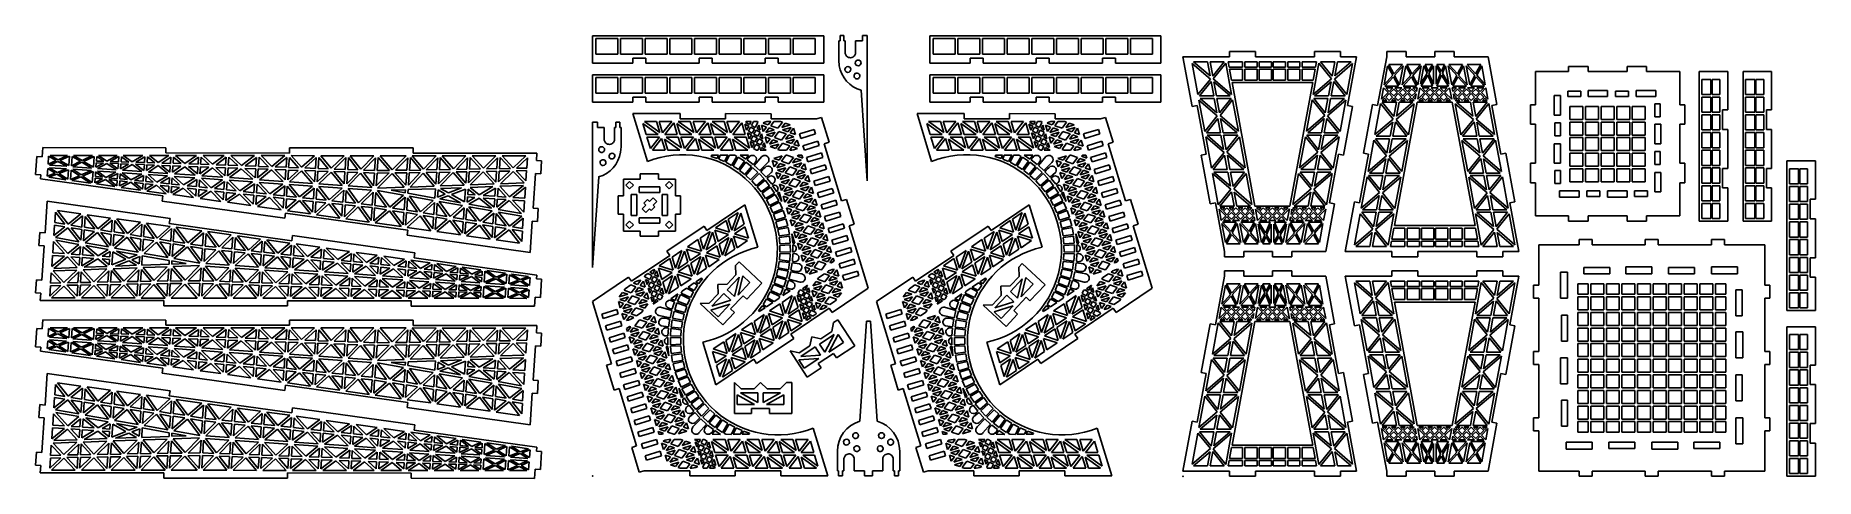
# Model space of a CAD drawing. Extents: x 287 to 1049, y 34 to 223.
import ezdxf

# ---------------------------------------------------------------- set-up
doc = ezdxf.new("R2010")
doc.units = 0
doc.header["$MEASUREMENT"] = 0
doc.layers.add('CYAN', color=4, linetype='CONTINUOUS')
doc.layers.add('RED', color=1, linetype='CONTINUOUS')

msp = doc.modelspace()

# ---------------------------------------------------------------- linework, layer by layer
at = {"layer": 'CYAN'}
for p, q in [((624.23, 222.98), (525.34, 222.98)), ((525.34, 222.98), (525.34, 211.32)), ((526.73, 215.2), (526.73, 221.87)), ((526.73, 221.87), (536.18, 221.87)), ((536.18, 221.87), (536.18, 215.2)), ((537.29, 215.2), (537.29, 221.87)), ((537.29, 221.87), (546.73, 221.87)), ((546.73, 221.87), (546.73, 215.2)), ((547.84, 215.2), (547.84, 221.87)), ((547.84, 221.87), (557.29, 221.87)), ((557.29, 221.87), (557.29, 215.2)), ((558.4, 215.2), (558.4, 221.87)), ((558.4, 221.87), (567.84, 221.87)), ((567.84, 221.87), (567.84, 215.2)), ((568.96, 215.2), (568.96, 221.87)), ((568.96, 221.87), (578.4, 221.87)), ((578.4, 221.87), (578.4, 215.2)), ((579.51, 215.2), (579.51, 221.87)), ((579.51, 221.87), (588.96, 221.87)), ((588.96, 221.87), (588.96, 215.2)), ((590.07, 215.2), (590.07, 221.87)), ((590.07, 221.87), (599.51, 221.87)), ((599.51, 221.87), (599.51, 215.2)), ((600.62, 215.2), (600.62, 221.87)), ((600.62, 221.87), (610.07, 221.87)), ((610.07, 221.87), (610.07, 215.2)), ((611.18, 215.2), (611.18, 221.87)), ((611.18, 221.87), (620.62, 221.87)), ((620.62, 221.87), (620.62, 215.2)), ((624.23, 211.32), (624.23, 222.98)), ((631.22, 220.88), (630.67, 220.88)), ((630.67, 220.88), (630.67, 212.54)), ((632.89, 223.1), (631.22, 223.1)), ((631.22, 223.1), (631.22, 220.88)), ((632.89, 220.88), (632.89, 223.1)), ((633.45, 220.88), (632.89, 220.88)), ((633.47, 215.5), (633.45, 220.88)), ((637.89, 220.88), (637.88, 215.68)), ((640.78, 220.88), (637.89, 220.88)), ((642.89, 223.1), (640.78, 223.1)), ((640.78, 223.1), (640.78, 220.88)), ((642.89, 161.08), (642.89, 223.1)), ((768.52, 222.98), (669.63, 222.98)), ((669.63, 222.98), (669.63, 211.32)), ((671.02, 215.2), (671.02, 221.87)), ((671.02, 221.87), (680.47, 221.87)), ((680.47, 221.87), (680.47, 215.2)), ((681.58, 215.2), (681.58, 221.87)), ((681.58, 221.87), (691.02, 221.87)), ((691.02, 221.87), (691.02, 215.2)), ((692.13, 215.2), (692.13, 221.87)), ((692.13, 221.87), (701.58, 221.87)), ((701.58, 221.87), (701.58, 215.2)), ((702.69, 215.2), (702.69, 221.87)), ((702.69, 221.87), (712.13, 221.87)), ((712.13, 221.87), (712.13, 215.2)), ((713.25, 215.2), (713.25, 221.87)), ((713.25, 221.87), (722.69, 221.87)), ((722.69, 221.87), (722.69, 215.2)), ((723.8, 215.2), (723.8, 221.87)), ((723.8, 221.87), (733.25, 221.87)), ((733.25, 221.87), (733.25, 215.2)), ((734.36, 215.2), (734.36, 221.87)), ((734.36, 221.87), (743.8, 221.87)), ((743.8, 221.87), (743.8, 215.2)), ((744.91, 215.2), (744.91, 221.87)), ((744.91, 221.87), (754.36, 221.87)), ((754.36, 221.87), (754.36, 215.2)), ((755.47, 215.2), (755.47, 221.87)), ((755.47, 221.87), (764.91, 221.87)), ((764.91, 221.87), (764.91, 215.2)), ((768.52, 211.32), (768.52, 222.98)), ((536.18, 215.2), (526.73, 215.2)), ((546.73, 215.2), (537.29, 215.2)), ((542.57, 211.32), (542.57, 213.54)), ((542.57, 213.54), (548.12, 213.54)), ((557.29, 215.2), (547.84, 215.2)), ((548.12, 213.54), (548.12, 211.32)), ((567.84, 215.2), (558.4, 215.2)), ((578.4, 215.2), (568.96, 215.2)), ((570.9, 211.32), (570.9, 213.54)), ((570.9, 213.54), (576.46, 213.54)), ((576.46, 213.54), (576.46, 211.32)), ((588.96, 215.2), (579.51, 215.2)), ((599.51, 215.2), (590.07, 215.2)), ((599.23, 211.32), (599.23, 213.54)), ((599.23, 213.54), (604.79, 213.54)), ((610.07, 215.2), (600.62, 215.2)), ((604.79, 213.54), (604.79, 211.32)), ((620.62, 215.2), (611.18, 215.2)), ((633.57, 215.14), (633.47, 215.5)), ((634.06, 214.33), (633.57, 215.14)), ((637.82, 215.32), (637.39, 214.47)), ((637.88, 215.68), (637.82, 215.32)), ((680.47, 215.2), (671.02, 215.2)), ((691.02, 215.2), (681.58, 215.2)), ((686.86, 211.32), (686.86, 213.54)), ((686.86, 213.54), (692.41, 213.54)), ((701.58, 215.2), (692.13, 215.2)), ((692.41, 213.54), (692.41, 211.32)), ((712.13, 215.2), (702.69, 215.2)), ((722.69, 215.2), (713.25, 215.2)), ((715.19, 211.32), (715.19, 213.54)), ((715.19, 213.54), (720.75, 213.54)), ((720.75, 213.54), (720.75, 211.32)), ((733.25, 215.2), (723.8, 215.2)), ((743.8, 215.2), (734.36, 215.2)), ((743.52, 211.32), (743.52, 213.54)), ((743.52, 213.54), (749.08, 213.54)), ((754.36, 215.2), (744.91, 215.2)), ((749.08, 213.54), (749.08, 211.32)), ((764.91, 215.2), (755.47, 215.2)), ((777.95, 214.11), (781.88, 192.88)), ((797.87, 214.11), (777.95, 214.11)), ((808.98, 216.34), (797.87, 216.34)), ((797.87, 216.34), (797.87, 214.11)), ((808.98, 214.11), (808.98, 216.34)), ((834.2, 214.11), (808.98, 214.11)), ((845.32, 216.34), (834.2, 216.34)), ((834.2, 216.34), (834.2, 214.11)), ((845.32, 214.11), (845.32, 216.34)), ((852.19, 214.11), (845.32, 214.11)), ((848.33, 193.28), (852.19, 214.11)), ((865.09, 214.11), (861.23, 193.28)), ((873.43, 216.34), (865.09, 216.34)), ((865.09, 216.34), (865.09, 214.11)), ((873.43, 214.11), (873.43, 216.34)), ((885.65, 214.11), (873.43, 214.11)), ((893.98, 216.34), (885.65, 216.34)), ((885.65, 216.34), (885.65, 214.11)), ((893.98, 214.11), (893.98, 216.34)), ((908.47, 214.11), (893.98, 214.11)), ((912.25, 193.68), (908.47, 214.11)), ((525.34, 211.32), (542.57, 211.32)), ((624.23, 206.32), (525.34, 206.32)), ((525.34, 206.32), (525.34, 194.65)), ((548.12, 211.32), (570.9, 211.32)), ((576.46, 211.32), (599.23, 211.32)), ((604.79, 211.32), (624.23, 211.32)), ((624.23, 194.65), (624.23, 206.32)), ((630.67, 212.54), (630.86, 210.27)), ((669.63, 211.32), (686.86, 211.32)), ((768.52, 206.32), (669.63, 206.32)), ((669.63, 206.32), (669.63, 194.65)), ((692.41, 211.32), (715.19, 211.32)), ((720.75, 211.32), (743.52, 211.32)), ((749.08, 211.32), (768.52, 211.32)), ((768.52, 194.65), (768.52, 206.32)), ((781.88, 211.2), (789.69, 204.54)), ((784.36, 197.89), (781.88, 211.2)), ((782.44, 211.89), (788.4, 211.89)), ((789.51, 205.86), (782.44, 211.89)), ((788.4, 211.89), (789.51, 205.86)), ((789.52, 211.89), (795.59, 211.89)), ((790.66, 205.75), (789.52, 211.89)), ((795.59, 211.89), (790.66, 205.75)), ((790.93, 204.65), (796.27, 211.31)), ((796.27, 211.31), (798.73, 198)), ((797.3, 211.89), (803.48, 211.89)), ((797.7, 209.67), (797.3, 211.89)), ((803.48, 209.67), (797.7, 209.67)), ((797.88, 208.72), (803.48, 208.72)), ((798.73, 204.11), (797.88, 208.72)), ((803.48, 211.89), (803.48, 209.67)), ((803.48, 208.72), (803.48, 204.11)), ((804.43, 209.67), (804.43, 211.89)), ((804.43, 211.89), (809.65, 211.89)), ((809.65, 209.67), (804.43, 209.67)), ((804.43, 204.11), (804.43, 208.72)), ((804.43, 208.72), (809.65, 208.72)), ((809.65, 211.89), (809.65, 209.67)), ((809.65, 208.72), (809.65, 204.11)), ((810.59, 209.67), (810.59, 211.89)), ((810.59, 211.89), (815.82, 211.89)), ((815.82, 209.67), (810.59, 209.67)), ((810.59, 208.72), (815.82, 208.72)), ((810.59, 204.11), (810.59, 208.72)), ((815.82, 211.89), (815.82, 209.67)), ((815.82, 208.72), (815.82, 204.11)), ((816.59, 209.67), (816.59, 211.89)), ((816.59, 211.89), (821.82, 211.89)), ((821.82, 209.67), (816.59, 209.67)), ((816.59, 208.72), (821.82, 208.72)), ((816.59, 204.11), (816.59, 208.72)), ((821.82, 211.89), (821.82, 209.67)), ((821.82, 208.72), (821.82, 204.11)), ((822.76, 209.67), (822.76, 211.89)), ((822.76, 211.89), (827.98, 211.89)), ((827.98, 209.67), (822.76, 209.67)), ((822.76, 208.72), (827.98, 208.72)), ((822.76, 204.11), (822.76, 208.72)), ((827.98, 211.89), (827.98, 209.67)), ((827.98, 208.72), (827.98, 204.11)), ((828.93, 209.67), (828.93, 211.89)), ((828.93, 211.89), (835.11, 211.89)), ((834.7, 209.67), (828.93, 209.67)), ((828.93, 208.72), (834.52, 208.72)), ((828.93, 204.11), (828.93, 208.72)), ((833.68, 198), (836.13, 211.31)), ((834.52, 208.72), (833.68, 204.11)), ((835.11, 211.89), (834.7, 209.67)), ((836.13, 211.31), (841.48, 204.65)), ((836.82, 211.89), (842.88, 211.89)), ((841.75, 205.75), (836.82, 211.89)), ((842.88, 211.89), (841.75, 205.75)), ((842.72, 204.54), (850.52, 211.2)), ((849.97, 211.89), (842.9, 205.86)), ((842.9, 205.86), (844.01, 211.89)), ((844.01, 211.89), (849.97, 211.89)), ((850.52, 211.2), (848.05, 197.89)), ((864.01, 202.13), (865.51, 210.25)), ((867.66, 206.2), (864.01, 202.13)), ((865.51, 210.25), (867.66, 206.2)), ((868.13, 206.72), (865.98, 210.78)), ((865.98, 210.78), (871.8, 210.78)), ((871.8, 210.78), (868.13, 206.72)), ((868.47, 206.09), (872.13, 210.15)), ((870.62, 202.03), (868.47, 206.09)), ((872.13, 210.15), (870.62, 202.03)), ((871.77, 202.13), (873.27, 210.25)), ((875.43, 206.2), (871.77, 202.13)), ((873.27, 210.25), (875.43, 206.2)), ((875.9, 206.72), (873.75, 210.78)), ((873.75, 210.78), (879.57, 210.78)), ((879.57, 210.78), (875.9, 206.72)), ((876.23, 206.09), (879.9, 210.15)), ((878.4, 202.03), (876.23, 206.09)), ((879.9, 210.15), (878.4, 202.03)), ((879.59, 202.42), (881.04, 210.18)), ((882.38, 207), (879.59, 202.42)), ((879.82, 201.5), (882.72, 206.24)), ((881.04, 210.18), (882.38, 207)), ((882.82, 207.7), (881.51, 210.78)), ((881.51, 210.78), (884.7, 210.78)), ((882.72, 206.24), (884.73, 201.5)), ((884.7, 210.78), (882.82, 207.7)), ((883.13, 206.95), (885.09, 210.14)), ((885.09, 202.35), (883.13, 206.95)), ((885.09, 210.14), (885.09, 202.35)), ((886.2, 210.14), (888.16, 206.95)), ((886.2, 202.35), (886.2, 210.14)), ((888.16, 206.95), (886.2, 202.35)), ((886.57, 201.5), (888.58, 206.24)), ((888.48, 207.7), (886.59, 210.78)), ((886.59, 210.78), (889.79, 210.78)), ((889.79, 210.78), (888.48, 207.7)), ((888.58, 206.24), (891.48, 201.5)), ((888.91, 207), (890.26, 210.18)), ((891.7, 202.42), (888.91, 207)), ((890.26, 210.18), (891.7, 202.42)), ((891.4, 210.15), (895.07, 206.09)), ((892.9, 202.03), (891.4, 210.15)), ((895.4, 206.72), (891.73, 210.78)), ((891.73, 210.78), (897.55, 210.78)), ((895.07, 206.09), (892.9, 202.03)), ((897.55, 210.78), (895.4, 206.72)), ((895.87, 206.2), (898.02, 210.25)), ((899.52, 202.13), (895.87, 206.2)), ((898.02, 210.25), (899.52, 202.13)), ((899.16, 210.15), (902.83, 206.09)), ((900.68, 202.03), (899.16, 210.15)), ((903.16, 206.72), (899.5, 210.78)), ((899.5, 210.78), (905.32, 210.78)), ((902.83, 206.09), (900.68, 202.03)), ((905.32, 210.78), (903.16, 206.72)), ((903.63, 206.2), (905.79, 210.25)), ((907.29, 202.13), (903.63, 206.2)), ((905.79, 210.25), (907.29, 202.13)), ((942.95, 207.72), (928.79, 207.72)), ((928.79, 207.72), (928.79, 193.56)), ((951.29, 209.95), (942.95, 209.95)), ((942.95, 209.95), (942.95, 207.72)), ((951.29, 207.72), (951.29, 209.95)), ((967.95, 207.72), (951.29, 207.72)), ((976.29, 209.95), (967.95, 209.95)), ((967.95, 209.95), (967.95, 207.72)), ((976.29, 207.72), (976.29, 209.95)), ((990.45, 207.72), (976.29, 207.72)), ((990.45, 193.56), (990.45, 207.72)), ((1011.01, 207.72), (998.79, 207.72)), ((998.79, 207.72), (998.79, 143.84)), ((1011.01, 191.34), (1011.01, 207.72)), ((1029.76, 207.72), (1017.54, 207.72)), ((1017.54, 207.72), (1017.54, 143.84)), ((1029.76, 191.34), (1029.76, 207.72)), ((526.73, 198.54), (526.73, 205.2)), ((526.73, 205.2), (536.18, 205.2)), ((536.18, 198.54), (526.73, 198.54)), ((536.18, 205.2), (536.18, 198.54)), ((537.29, 198.54), (537.29, 205.2)), ((537.29, 205.2), (546.73, 205.2)), ((546.73, 198.54), (537.29, 198.54)), ((546.73, 205.2), (546.73, 198.54)), ((547.84, 198.54), (547.84, 205.2)), ((547.84, 205.2), (557.29, 205.2)), ((557.29, 198.54), (547.84, 198.54)), ((557.29, 205.2), (557.29, 198.54)), ((558.4, 198.54), (558.4, 205.2)), ((558.4, 205.2), (567.84, 205.2)), ((567.84, 198.54), (558.4, 198.54)), ((567.84, 205.2), (567.84, 198.54)), ((568.96, 198.54), (568.96, 205.2)), ((568.96, 205.2), (578.4, 205.2)), ((578.4, 198.54), (568.96, 198.54)), ((578.4, 205.2), (578.4, 198.54)), ((579.51, 198.54), (579.51, 205.2)), ((579.51, 205.2), (588.96, 205.2)), ((588.96, 198.54), (579.51, 198.54)), ((588.96, 205.2), (588.96, 198.54)), ((590.07, 198.54), (590.07, 205.2)), ((590.07, 205.2), (599.51, 205.2)), ((599.51, 198.54), (590.07, 198.54)), ((599.51, 205.2), (599.51, 198.54)), ((600.62, 198.54), (600.62, 205.2)), ((600.62, 205.2), (610.07, 205.2)), ((610.07, 198.54), (600.62, 198.54)), ((610.07, 205.2), (610.07, 198.54)), ((611.18, 198.54), (611.18, 205.2)), ((611.18, 205.2), (620.62, 205.2)), ((620.62, 198.54), (611.18, 198.54)), ((620.62, 205.2), (620.62, 198.54)), ((640.27, 199.74), (642.89, 161.08)), ((671.02, 198.54), (671.02, 205.2)), ((671.02, 205.2), (680.47, 205.2)), ((680.47, 198.54), (671.02, 198.54)), ((680.47, 205.2), (680.47, 198.54)), ((681.58, 198.54), (681.58, 205.2)), ((681.58, 205.2), (691.02, 205.2)), ((691.02, 198.54), (681.58, 198.54)), ((691.02, 205.2), (691.02, 198.54)), ((692.13, 198.54), (692.13, 205.2)), ((692.13, 205.2), (701.58, 205.2)), ((701.58, 198.54), (692.13, 198.54)), ((701.58, 205.2), (701.58, 198.54)), ((702.69, 198.54), (702.69, 205.2)), ((702.69, 205.2), (712.13, 205.2)), ((712.13, 198.54), (702.69, 198.54)), ((712.13, 205.2), (712.13, 198.54)), ((713.25, 198.54), (713.25, 205.2)), ((713.25, 205.2), (722.69, 205.2)), ((722.69, 198.54), (713.25, 198.54)), ((722.69, 205.2), (722.69, 198.54)), ((723.8, 198.54), (723.8, 205.2)), ((723.8, 205.2), (733.25, 205.2)), ((733.25, 198.54), (723.8, 198.54)), ((733.25, 205.2), (733.25, 198.54)), ((734.36, 198.54), (734.36, 205.2)), ((734.36, 205.2), (743.8, 205.2)), ((743.8, 198.54), (734.36, 198.54)), ((743.8, 205.2), (743.8, 198.54)), ((744.91, 198.54), (744.91, 205.2)), ((744.91, 205.2), (754.36, 205.2)), ((754.36, 198.54), (744.91, 198.54)), ((754.36, 205.2), (754.36, 198.54)), ((755.47, 198.54), (755.47, 205.2)), ((755.47, 205.2), (764.91, 205.2)), ((764.91, 198.54), (755.47, 198.54)), ((764.91, 205.2), (764.91, 198.54)), ((789.69, 204.54), (784.36, 197.89)), ((785.02, 197.31), (789.95, 203.45)), ((789.95, 203.45), (791.09, 197.31)), ((798.73, 198), (790.93, 204.65)), ((792.23, 197.31), (791.11, 203.34)), ((791.11, 203.34), (798.18, 197.31)), ((803.48, 204.11), (798.73, 204.11)), ((798.94, 203), (833.47, 203)), ((808.72, 150.22), (798.94, 203)), ((809.65, 204.11), (804.43, 204.11)), ((815.82, 204.11), (810.59, 204.11)), ((821.82, 204.11), (816.59, 204.11)), ((827.98, 204.11), (822.76, 204.11)), ((833.47, 203), (823.69, 150.22)), ((833.68, 204.11), (828.93, 204.11)), ((841.48, 204.65), (833.68, 198)), ((834.23, 197.31), (841.3, 203.34)), ((841.3, 203.34), (840.18, 197.31)), ((841.32, 197.31), (842.45, 203.45)), ((842.45, 203.45), (847.38, 197.31)), ((848.05, 197.89), (842.72, 204.54)), ((862.86, 195.97), (863.75, 200.77)), ((865.7, 198.81), (862.86, 195.97)), ((863.75, 200.77), (865.7, 198.81)), ((864.34, 201.5), (868, 205.56)), ((870.15, 201.5), (864.34, 201.5)), ((866.18, 199.28), (864.68, 200.78)), ((864.68, 200.78), (867.68, 200.78)), ((864.7, 196.86), (866.18, 198.34)), ((867.68, 200.78), (866.18, 199.28)), ((866.18, 198.34), (867.65, 196.86)), ((866.65, 198.81), (868.12, 200.28)), ((868.12, 197.34), (866.65, 198.81)), ((868, 205.56), (870.15, 201.5)), ((868.12, 200.28), (869.59, 198.81)), ((869.59, 198.81), (868.12, 197.34)), ((868.57, 200.78), (871.57, 200.78)), ((870.07, 199.28), (868.57, 200.78)), ((868.59, 196.86), (870.07, 198.34)), ((871.57, 200.78), (870.07, 199.28)), ((870.07, 198.34), (871.54, 196.86)), ((870.54, 198.81), (872.01, 200.28)), ((872.01, 197.34), (870.54, 198.81)), ((872.01, 200.28), (873.48, 198.81)), ((873.48, 198.81), (872.01, 197.34)), ((872.11, 201.5), (875.76, 205.56)), ((877.91, 201.5), (872.11, 201.5)), ((873.95, 199.28), (872.45, 200.78)), ((872.45, 200.78), (875.45, 200.78)), ((872.48, 196.86), (873.95, 198.34)), ((875.45, 200.78), (873.95, 199.28)), ((873.95, 198.34), (875.43, 196.86)), ((874.43, 198.81), (875.9, 200.28)), ((875.9, 197.34), (874.43, 198.81)), ((875.76, 205.56), (877.91, 201.5)), ((875.9, 200.28), (877.37, 198.81)), ((877.37, 198.81), (875.9, 197.34)), ((877.87, 199.24), (876.34, 200.78)), ((876.34, 200.78), (878.16, 200.78)), ((876.37, 196.86), (877.68, 198.17)), ((877.68, 198.17), (877.27, 195.96)), ((878.16, 200.78), (877.87, 199.24)), ((878.4, 195.95), (879.29, 200.78)), ((881.26, 198.81), (878.4, 195.95)), ((879.29, 200.78), (881.26, 198.81)), ((884.73, 201.5), (879.82, 201.5)), ((881.73, 199.28), (880.23, 200.78)), ((880.23, 200.78), (883.23, 200.78)), ((880.26, 196.86), (881.73, 198.34)), ((883.23, 200.78), (881.73, 199.28)), ((881.73, 198.34), (883.2, 196.86)), ((882.2, 198.81), (883.68, 200.28)), ((883.68, 197.34), (882.2, 198.81)), ((883.68, 200.28), (885.15, 198.81)), ((885.15, 198.81), (883.68, 197.34)), ((885.62, 199.28), (884.12, 200.78)), ((884.12, 200.78), (887.12, 200.78)), ((884.15, 196.86), (885.62, 198.34)), ((887.12, 200.78), (885.62, 199.28)), ((885.62, 198.34), (887.09, 196.86)), ((886.09, 198.81), (887.57, 200.28)), ((887.57, 197.34), (886.09, 198.81)), ((891.48, 201.5), (886.57, 201.5)), ((887.57, 200.28), (889.04, 198.81)), ((889.04, 198.81), (887.57, 197.34)), ((889.51, 199.28), (888.01, 200.78)), ((888.01, 200.78), (891.01, 200.78)), ((888.04, 196.86), (889.51, 198.34)), ((891.01, 200.78), (889.51, 199.28)), ((889.51, 198.34), (890.98, 196.86)), ((889.98, 198.81), (892, 200.82)), ((892.91, 195.88), (889.98, 198.81)), ((892, 200.82), (892.91, 195.88)), ((893.43, 199.24), (893.13, 200.78)), ((893.13, 200.78), (894.95, 200.78)), ((893.38, 201.5), (895.54, 205.56)), ((899.19, 201.5), (893.38, 201.5)), ((894.95, 200.78), (893.43, 199.24)), ((894.02, 195.96), (893.62, 198.17)), ((893.62, 198.17), (894.93, 196.86)), ((893.93, 198.81), (895.4, 200.28)), ((895.4, 197.34), (893.93, 198.81)), ((895.4, 200.28), (896.87, 198.81)), ((896.87, 198.81), (895.4, 197.34)), ((895.54, 205.56), (899.19, 201.5)), ((897.34, 199.28), (895.84, 200.78)), ((895.84, 200.78), (898.84, 200.78)), ((895.87, 196.86), (897.34, 198.34)), ((898.84, 200.78), (897.34, 199.28)), ((897.34, 198.34), (898.82, 196.86)), ((897.82, 198.81), (899.29, 200.28)), ((899.29, 197.34), (897.82, 198.81)), ((899.29, 200.28), (900.76, 198.81)), ((900.76, 198.81), (899.29, 197.34)), ((901.23, 199.28), (899.73, 200.78)), ((899.73, 200.78), (902.73, 200.78)), ((899.76, 196.86), (901.23, 198.34)), ((901.15, 201.5), (903.3, 205.56)), ((906.95, 201.5), (901.15, 201.5)), ((902.73, 200.78), (901.23, 199.28)), ((901.23, 198.34), (902.7, 196.86)), ((901.7, 198.81), (903.18, 200.28)), ((903.18, 197.34), (901.7, 198.81)), ((903.18, 200.28), (904.65, 198.81)), ((904.65, 198.81), (903.18, 197.34)), ((903.3, 205.56), (906.95, 201.5)), ((905.12, 199.28), (903.62, 200.78)), ((903.62, 200.78), (906.62, 200.78)), ((903.65, 196.86), (905.12, 198.34)), ((906.62, 200.78), (905.12, 199.28)), ((905.12, 198.34), (906.59, 196.86)), ((905.59, 198.81), (907.55, 200.77)), ((908.44, 195.97), (905.59, 198.81)), ((907.55, 200.77), (908.44, 195.97)), ((942.61, 197.03), (942.61, 199.42)), ((942.61, 199.42), (948.16, 199.42)), ((948.16, 199.42), (948.16, 197.03)), ((951.29, 197.03), (951.29, 199.71)), ((951.29, 199.71), (959.62, 199.71)), ((959.62, 199.71), (959.62, 197.03)), ((962.95, 197.03), (962.95, 199.42)), ((962.95, 199.42), (968.51, 199.42)), ((968.51, 199.42), (968.51, 197.03)), ((971.84, 197.03), (971.84, 199.71)), ((971.84, 199.71), (980.18, 199.71)), ((980.18, 199.71), (980.18, 197.03)), ((999.9, 197.93), (999.9, 204.39)), ((999.9, 204.39), (1003.79, 204.39)), ((1003.79, 204.39), (1003.79, 197.93)), ((1004.34, 197.93), (1004.34, 204.39)), ((1004.34, 204.39), (1007.68, 204.39)), ((1007.68, 204.39), (1007.68, 197.93)), ((1018.65, 197.93), (1018.65, 204.39)), ((1018.65, 204.39), (1022.54, 204.39)), ((1022.54, 204.39), (1022.54, 197.93)), ((1023.09, 197.93), (1023.09, 204.39)), ((1023.09, 204.39), (1026.43, 204.39)), ((1026.43, 204.39), (1026.43, 197.93)), ((525.34, 194.65), (542.57, 194.65)), ((542.57, 194.65), (542.57, 196.87)), ((542.57, 196.87), (548.12, 196.87)), ((548.12, 196.87), (548.12, 194.65)), ((548.12, 194.65), (570.9, 194.65)), ((570.9, 194.65), (570.9, 196.87)), ((570.9, 196.87), (576.46, 196.87)), ((576.46, 196.87), (576.46, 194.65)), ((576.46, 194.65), (599.23, 194.65)), ((599.23, 194.65), (599.23, 196.87)), ((599.23, 196.87), (604.79, 196.87)), ((604.79, 196.87), (604.79, 194.65)), ((604.79, 194.65), (624.23, 194.65)), ((669.63, 194.65), (686.86, 194.65)), ((686.86, 194.65), (686.86, 196.87)), ((686.86, 196.87), (692.41, 196.87)), ((692.41, 196.87), (692.41, 194.65)), ((692.41, 194.65), (715.19, 194.65)), ((715.19, 194.65), (715.19, 196.87)), ((715.19, 196.87), (720.75, 196.87)), ((720.75, 196.87), (720.75, 194.65)), ((720.75, 194.65), (743.52, 194.65)), ((743.52, 194.65), (743.52, 196.87)), ((743.52, 196.87), (749.08, 196.87)), ((749.08, 196.87), (749.08, 194.65)), ((749.08, 194.65), (768.52, 194.65)), ((781.88, 192.88), (784.08, 193.28)), ((784.08, 193.28), (787.93, 172.45)), ((787.26, 182.2), (784.79, 195.5)), ((784.79, 195.5), (792.61, 188.85)), ((791.09, 197.31), (785.02, 197.31)), ((792.41, 190.17), (785.36, 196.2)), ((785.36, 196.2), (791.3, 196.2)), ((791.3, 196.2), (792.41, 190.17)), ((798.18, 197.31), (792.23, 197.31)), ((793.57, 190.06), (792.44, 196.2)), ((792.44, 196.2), (798.5, 196.2)), ((798.5, 196.2), (793.57, 190.06)), ((793.83, 188.96), (799.18, 195.61)), ((799.18, 195.61), (801.65, 182.31)), ((830.76, 182.31), (833.23, 195.61)), ((833.23, 195.61), (838.58, 188.96)), ((838.84, 190.06), (833.91, 196.2)), ((833.91, 196.2), (839.97, 196.2)), ((840.18, 197.31), (834.23, 197.31)), ((839.97, 196.2), (838.84, 190.06)), ((839.8, 188.85), (847.62, 195.5)), ((847.05, 196.2), (840, 190.17)), ((840, 190.17), (841.11, 196.2)), ((841.11, 196.2), (847.05, 196.2)), ((847.38, 197.31), (841.32, 197.31)), ((847.62, 195.5), (845.15, 182.2)), ((846.66, 172.04), (850.52, 192.88)), ((850.52, 192.88), (848.33, 193.28)), ((859.05, 193.68), (855.19, 172.85)), ((861.23, 193.28), (859.05, 193.68)), ((860.05, 180.78), (862.51, 194.09)), ((862.51, 194.09), (867.86, 187.43)), ((868.12, 188.53), (863.19, 194.67)), ((863.19, 194.67), (869.26, 194.67)), ((863.23, 195.39), (864.23, 196.39)), ((865.23, 195.39), (863.23, 195.39)), ((864.23, 196.39), (865.23, 195.39)), ((866.18, 195.39), (864.7, 196.86)), ((867.65, 196.86), (866.18, 195.39)), ((867.12, 195.39), (868.12, 196.39)), ((869.12, 195.39), (867.12, 195.39)), ((868.12, 196.39), (869.12, 195.39)), ((869.26, 194.67), (868.12, 188.53)), ((868.38, 141.89), (878.16, 194.67)), ((870.07, 195.39), (868.59, 196.86)), ((869.09, 187.32), (876.9, 193.97)), ((876.34, 194.67), (869.27, 188.64)), ((869.27, 188.64), (870.38, 194.67)), ((871.54, 196.86), (870.07, 195.39)), ((870.38, 194.67), (876.34, 194.67)), ((871.01, 195.39), (872.01, 196.39)), ((873.01, 195.39), (871.01, 195.39)), ((872.01, 196.39), (873.01, 195.39)), ((873.95, 195.39), (872.48, 196.86)), ((875.43, 196.86), (873.95, 195.39)), ((876.9, 193.97), (874.44, 180.67)), ((874.9, 195.39), (875.9, 196.39)), ((876.9, 195.39), (874.9, 195.39)), ((875.9, 196.39), (876.9, 195.39)), ((877.27, 195.96), (876.37, 196.86)), ((878.16, 194.67), (893.13, 194.67)), ((878.79, 195.39), (879.79, 196.39)), ((880.79, 195.39), (878.79, 195.39)), ((879.79, 196.39), (880.79, 195.39)), ((881.73, 195.39), (880.26, 196.86)), ((883.2, 196.86), (881.73, 195.39)), ((882.68, 195.39), (883.68, 196.39)), ((884.68, 195.39), (882.68, 195.39)), ((883.68, 196.39), (884.68, 195.39)), ((885.62, 195.39), (884.15, 196.86)), ((887.09, 196.86), (885.62, 195.39)), ((886.57, 195.39), (887.57, 196.39)), ((888.57, 195.39), (886.57, 195.39)), ((887.57, 196.39), (888.57, 195.39)), ((889.51, 195.39), (888.04, 196.86)), ((890.98, 196.86), (889.51, 195.39)), ((890.45, 195.39), (891.45, 196.39)), ((892.45, 195.39), (890.45, 195.39)), ((891.45, 196.39), (892.45, 195.39)), ((893.13, 194.67), (902.91, 141.89)), ((894.93, 196.86), (894.02, 195.96)), ((894.4, 195.39), (895.4, 196.39)), ((896.4, 195.39), (894.4, 195.39)), ((896.86, 180.67), (894.4, 193.97)), ((894.4, 193.97), (902.2, 187.32)), ((902.02, 188.64), (894.95, 194.67)), ((894.95, 194.67), (900.91, 194.67)), ((895.4, 196.39), (896.4, 195.39)), ((897.34, 195.39), (895.87, 196.86)), ((898.82, 196.86), (897.34, 195.39)), ((898.29, 195.39), (899.29, 196.39)), ((900.29, 195.39), (898.29, 195.39)), ((899.29, 196.39), (900.29, 195.39)), ((901.23, 195.39), (899.76, 196.86)), ((900.91, 194.67), (902.02, 188.64)), ((902.7, 196.86), (901.23, 195.39)), ((903.18, 188.53), (902.04, 194.67)), ((902.04, 194.67), (908.11, 194.67)), ((902.18, 195.39), (903.18, 196.39)), ((904.18, 195.39), (902.18, 195.39)), ((903.18, 196.39), (904.18, 195.39)), ((908.11, 194.67), (903.18, 188.53)), ((903.44, 187.43), (908.79, 194.09)), ((905.12, 195.39), (903.65, 196.86)), ((906.59, 196.86), (905.12, 195.39)), ((906.07, 195.39), (907.07, 196.39)), ((908.07, 195.39), (906.07, 195.39)), ((907.07, 196.39), (908.07, 195.39)), ((908.79, 194.09), (911.25, 180.78)), ((910.07, 193.28), (912.25, 193.68)), ((913.93, 172.45), (910.07, 193.28)), ((928.79, 193.56), (926.57, 193.56)), ((926.57, 193.56), (926.57, 185.22)), ((936.8, 189.11), (936.8, 197.45)), ((936.8, 197.45), (939.48, 197.45)), ((939.48, 197.45), (939.48, 189.11)), ((948.16, 197.03), (942.61, 197.03)), ((943.51, 187.29), (943.51, 192.85)), ((943.51, 192.85), (949.07, 192.85)), ((949.07, 192.85), (949.07, 187.29)), ((950.18, 187.29), (950.18, 192.85)), ((950.18, 192.85), (955.73, 192.85)), ((959.62, 197.03), (951.29, 197.03)), ((955.73, 192.85), (955.73, 187.29)), ((956.84, 187.29), (956.84, 192.85)), ((956.84, 192.85), (962.4, 192.85)), ((962.4, 192.85), (962.4, 187.29)), ((968.51, 197.03), (962.95, 197.03)), ((963.51, 187.29), (963.51, 192.85)), ((963.51, 192.85), (969.07, 192.85)), ((969.07, 192.85), (969.07, 187.29)), ((970.18, 187.29), (970.18, 192.85)), ((970.18, 192.85), (975.73, 192.85)), ((980.18, 197.03), (971.84, 197.03)), ((975.73, 192.85), (975.73, 187.29)), ((979.76, 188.35), (979.76, 193.9)), ((979.76, 193.9), (982.15, 193.9)), ((982.15, 193.9), (982.15, 188.35)), ((992.68, 193.56), (990.45, 193.56)), ((992.68, 185.22), (992.68, 193.56)), ((1003.79, 197.93), (999.9, 197.93)), ((999.9, 190.36), (999.9, 196.82)), ((999.9, 196.82), (1003.79, 196.82)), ((1003.79, 190.36), (999.9, 190.36)), ((1003.79, 196.82), (1003.79, 190.36)), ((1007.68, 197.93), (1004.34, 197.93)), ((1004.34, 190.36), (1004.34, 196.82)), ((1004.34, 196.82), (1007.68, 196.82)), ((1007.68, 190.36), (1004.34, 190.36)), ((1007.68, 196.82), (1007.68, 190.36)), ((1008.79, 183), (1008.79, 191.34)), ((1008.79, 191.34), (1011.01, 191.34)), ((1022.54, 197.93), (1018.65, 197.93)), ((1018.65, 190.36), (1018.65, 196.82)), ((1018.65, 196.82), (1022.54, 196.82)), ((1022.54, 190.36), (1018.65, 190.36)), ((1022.54, 196.82), (1022.54, 190.36)), ((1026.43, 197.93), (1023.09, 197.93)), ((1023.09, 190.36), (1023.09, 196.82)), ((1023.09, 196.82), (1026.43, 196.82)), ((1026.43, 190.36), (1023.09, 190.36)), ((1026.43, 196.82), (1026.43, 190.36)), ((1027.54, 183), (1027.54, 191.34)), ((1027.54, 191.34), (1029.76, 191.34)), ((527.46, 186.06), (525.34, 186.06)), ((525.34, 186.06), (525.34, 124.05)), ((527.46, 183.84), (527.46, 186.06)), ((530.34, 183.84), (527.46, 183.84)), ((530.37, 178.46), (530.34, 183.84)), ((534.79, 183.84), (534.77, 178.64)), ((535.34, 183.84), (534.79, 183.84)), ((537.01, 186.06), (535.34, 186.06)), ((535.34, 186.06), (535.34, 183.84)), ((537.01, 183.84), (537.01, 186.06)), ((537.57, 183.84), (537.01, 183.84)), ((537.57, 175.51), (537.57, 183.84)), ((562.78, 189.76), (542.63, 189.76)), ((542.63, 189.76), (548.87, 169.35)), ((546.82, 185.55), (553.37, 180.87)), ((548.25, 180.88), (546.82, 185.55)), ((547.51, 186.43), (552.66, 186.44)), ((554.1, 181.72), (547.51, 186.43)), ((552.66, 186.44), (554.1, 181.72)), ((555.33, 181.5), (553.82, 186.43)), ((553.82, 186.43), (559.21, 186.43)), ((559.21, 186.43), (555.33, 181.5)), ((556.26, 180.87), (560.12, 185.78)), ((560.12, 185.78), (561.62, 180.87)), ((561.35, 185.55), (567.89, 180.87)), ((562.78, 180.87), (561.35, 185.55)), ((562.04, 186.43), (567.18, 186.43)), ((568.62, 181.72), (562.04, 186.43)), ((562.77, 187.54), (562.78, 189.76)), ((582.24, 187.54), (562.77, 187.54)), ((567.18, 186.43), (568.62, 181.72)), ((568.34, 186.43), (573.73, 186.43)), ((569.85, 181.5), (568.34, 186.43)), ((573.73, 186.43), (569.85, 181.5)), ((570.78, 180.87), (574.64, 185.78)), ((574.64, 185.78), (576.14, 180.87)), ((577.3, 180.87), (575.87, 185.55)), ((575.87, 185.55), (582.42, 180.87)), ((583.15, 181.71), (576.56, 186.43)), ((576.56, 186.43), (581.7, 186.43)), ((581.7, 186.43), (583.15, 181.71)), ((601.7, 189.75), (582.24, 189.76)), ((582.24, 189.76), (582.24, 187.54)), ((582.87, 186.42), (588.25, 186.43)), ((584.37, 181.49), (582.87, 186.42)), ((588.25, 186.43), (584.37, 181.49)), ((585.31, 180.86), (589.17, 185.78)), ((589.17, 185.78), (590.67, 180.86)), ((591.27, 182.7), (590.48, 185.29)), ((590.48, 185.29), (592.17, 184.4)), ((590.86, 186.03), (591.08, 186.42)), ((592.56, 185.13), (590.86, 186.03)), ((591.08, 186.42), (593.24, 186.43)), ((592.17, 184.4), (591.27, 182.7)), ((592, 182.31), (592.9, 184)), ((593.24, 186.43), (592.56, 185.13)), ((592.9, 184), (594.6, 183.11)), ((593.29, 184.74), (594.18, 186.42)), ((594.99, 183.84), (593.29, 184.74)), ((594.6, 183.11), (593.7, 181.41)), ((594.18, 186.42), (595.94, 186.42)), ((596.09, 185.92), (594.99, 183.84)), ((595.71, 183.45), (596.44, 184.79)), ((597.07, 182.73), (595.71, 183.45)), ((595.94, 186.42), (596.09, 185.92)), ((596.44, 184.79), (597.07, 182.73)), ((597.59, 184.82), (599.8, 184.05)), ((598.4, 182.17), (597.59, 184.82)), ((600.49, 184.98), (598.28, 185.76)), ((599.8, 184.05), (598.4, 182.17)), ((599.5, 181.77), (600.9, 183.65)), ((603.11, 182.88), (599.5, 181.77)), ((601.56, 186.41), (600.49, 184.98)), ((600.9, 183.65), (603.11, 182.88)), ((601.58, 184.59), (602.94, 186.41)), ((604.67, 183.5), (601.58, 184.59)), ((601.7, 187.53), (601.7, 189.75)), ((621.16, 187.53), (601.7, 187.53)), ((602.94, 186.41), (605.81, 186.42)), ((606.63, 186.13), (604.67, 183.5)), ((605.81, 186.42), (606.63, 186.13)), ((606.32, 183.86), (607.72, 185.74)), ((609.94, 184.97), (606.32, 183.86)), ((606.65, 182.8), (610.26, 183.9)), ((608.86, 182.02), (606.65, 182.8)), ((607.72, 185.74), (609.94, 184.97)), ((610.26, 183.9), (608.86, 182.02)), ((609.95, 181.63), (611.35, 183.51)), ((611.35, 183.51), (612.16, 180.85)), ((613.83, 181.1), (620.21, 183.05)), ((620.21, 183.05), (620.79, 181.14)), ((623.29, 188.18), (621.16, 187.53)), ((626.54, 177.55), (623.29, 188.18)), ((684.31, 189.76), (664.16, 189.76)), ((664.16, 189.76), (670.4, 169.35)), ((668.35, 185.55), (674.9, 180.87)), ((669.78, 180.88), (668.35, 185.55)), ((669.04, 186.43), (674.18, 186.44)), ((675.62, 181.72), (669.04, 186.43)), ((674.18, 186.44), (675.62, 181.72)), ((676.85, 181.5), (675.35, 186.43)), ((675.35, 186.43), (680.73, 186.43)), ((680.73, 186.43), (676.85, 181.5)), ((677.79, 180.87), (681.64, 185.78)), ((681.64, 185.78), (683.15, 180.87)), ((682.88, 185.55), (689.42, 180.87)), ((684.31, 180.87), (682.88, 185.55)), ((683.57, 186.43), (688.71, 186.43)), ((690.15, 181.72), (683.57, 186.43)), ((684.3, 187.54), (684.31, 189.76)), ((703.76, 187.54), (684.3, 187.54)), ((688.71, 186.43), (690.15, 181.72)), ((689.87, 186.43), (695.26, 186.43)), ((691.38, 181.5), (689.87, 186.43)), ((695.26, 186.43), (691.38, 181.5)), ((692.31, 180.87), (696.17, 185.78)), ((696.17, 185.78), (697.67, 180.87)), ((698.83, 180.87), (697.4, 185.55)), ((697.4, 185.55), (703.94, 180.87)), ((704.67, 181.71), (698.09, 186.43)), ((698.09, 186.43), (703.23, 186.43)), ((703.23, 186.43), (704.67, 181.71)), ((703.77, 189.76), (703.76, 187.54)), ((723.23, 189.75), (703.77, 189.76)), ((704.4, 186.42), (709.78, 186.43)), ((705.9, 181.49), (704.4, 186.42)), ((709.78, 186.43), (705.9, 181.49)), ((706.84, 180.86), (710.69, 185.78)), ((710.69, 185.78), (712.2, 180.86)), ((712.8, 182.7), (712, 185.29)), ((712, 185.29), (713.7, 184.4)), ((712.39, 186.03), (712.6, 186.42)), ((714.09, 185.13), (712.39, 186.03)), ((712.6, 186.42), (714.76, 186.43)), ((713.7, 184.4), (712.8, 182.7)), ((713.52, 182.31), (714.43, 184)), ((714.76, 186.43), (714.09, 185.13)), ((714.43, 184), (716.13, 183.11)), ((714.81, 184.74), (715.71, 186.42)), ((716.51, 183.84), (714.81, 184.74)), ((716.13, 183.11), (715.22, 181.41)), ((715.71, 186.42), (717.47, 186.42)), ((717.62, 185.92), (716.51, 183.84)), ((717.24, 183.45), (717.97, 184.79)), ((718.6, 182.73), (717.24, 183.45)), ((717.47, 186.42), (717.62, 185.92)), ((717.97, 184.79), (718.6, 182.73)), ((719.12, 184.82), (721.33, 184.05)), ((719.93, 182.17), (719.12, 184.82)), ((722.02, 184.98), (719.8, 185.76)), ((721.33, 184.05), (719.93, 182.17)), ((721.02, 181.77), (722.42, 183.65)), ((724.64, 182.88), (721.02, 181.77)), ((723.09, 186.41), (722.02, 184.98)), ((722.42, 183.65), (724.64, 182.88)), ((723.11, 184.59), (724.47, 186.41)), ((726.2, 183.5), (723.11, 184.59)), ((723.23, 187.53), (723.23, 189.75)), ((742.69, 187.53), (723.23, 187.53)), ((724.47, 186.41), (727.34, 186.42)), ((728.16, 186.13), (726.2, 183.5)), ((727.34, 186.42), (728.16, 186.13)), ((727.85, 183.86), (729.25, 185.74)), ((731.46, 184.97), (727.85, 183.86)), ((728.17, 182.8), (731.79, 183.9)), ((730.39, 182.02), (728.17, 182.8)), ((729.25, 185.74), (731.46, 184.97)), ((731.79, 183.9), (730.39, 182.02)), ((731.48, 181.63), (732.88, 183.51)), ((732.88, 183.51), (733.69, 180.85)), ((735.36, 181.1), (741.74, 183.05)), ((741.74, 183.05), (742.32, 181.14)), ((744.82, 188.18), (742.69, 187.53)), ((748.06, 177.55), (744.82, 188.18)), ((792.61, 188.85), (787.26, 182.2)), ((787.94, 181.61), (792.87, 187.75)), ((792.87, 187.75), (794.01, 181.61)), ((801.65, 182.31), (793.83, 188.96)), ((795.13, 181.61), (794.02, 187.64)), ((794.02, 187.64), (801.09, 181.61)), ((838.58, 188.96), (830.76, 182.31)), ((831.32, 181.61), (838.38, 187.64)), ((838.38, 187.64), (837.27, 181.61)), ((838.4, 181.61), (839.54, 187.75)), ((839.54, 187.75), (844.47, 181.61)), ((845.15, 182.2), (839.8, 188.85)), ((867.86, 187.43), (860.05, 180.78)), ((860.61, 180.09), (867.68, 186.11)), ((867.68, 186.11), (866.57, 180.09)), ((867.69, 180.09), (868.83, 186.22)), ((868.83, 186.22), (873.76, 180.09)), ((874.44, 180.67), (869.09, 187.32)), ((902.2, 187.32), (896.86, 180.67)), ((897.54, 180.09), (902.47, 186.22)), ((902.47, 186.22), (903.61, 180.09)), ((911.25, 180.78), (903.44, 187.43)), ((904.73, 180.09), (903.62, 186.11)), ((903.62, 186.11), (910.69, 180.09)), ((926.57, 185.22), (928.79, 185.22)), ((928.79, 185.22), (928.79, 168.56)), ((939.48, 189.11), (936.8, 189.11)), ((937.09, 180.22), (937.09, 185.78)), ((937.09, 185.78), (939.48, 185.78)), ((939.48, 185.78), (939.48, 180.22)), ((949.07, 187.29), (943.51, 187.29)), ((943.51, 186.18), (949.07, 186.18)), ((943.51, 180.63), (943.51, 186.18)), ((949.07, 186.18), (949.07, 180.63)), ((955.73, 187.29), (950.18, 187.29)), ((950.18, 186.18), (955.73, 186.18)), ((950.18, 180.63), (950.18, 186.18)), ((955.73, 186.18), (955.73, 180.63)), ((962.4, 187.29), (956.84, 187.29)), ((956.84, 186.18), (962.4, 186.18)), ((956.84, 180.63), (956.84, 186.18)), ((962.4, 186.18), (962.4, 180.63)), ((969.07, 187.29), (963.51, 187.29)), ((963.51, 186.18), (969.07, 186.18)), ((963.51, 180.63), (963.51, 186.18)), ((969.07, 186.18), (969.07, 180.63)), ((975.73, 187.29), (970.18, 187.29)), ((970.18, 180.63), (970.18, 186.18)), ((970.18, 186.18), (975.73, 186.18)), ((975.73, 186.18), (975.73, 180.63)), ((982.15, 188.35), (979.76, 188.35)), ((979.76, 176.89), (979.76, 185.22)), ((979.76, 185.22), (982.44, 185.22)), ((982.44, 185.22), (982.44, 176.89)), ((990.45, 168.56), (990.45, 185.22)), ((990.45, 185.22), (992.68, 185.22)), ((999.9, 182.79), (999.9, 189.25)), ((999.9, 189.25), (1003.79, 189.25)), ((1003.79, 182.79), (999.9, 182.79)), ((1003.79, 189.25), (1003.79, 182.79)), ((1004.34, 182.79), (1004.34, 189.25)), ((1004.34, 189.25), (1007.68, 189.25)), ((1007.68, 182.79), (1004.34, 182.79)), ((1007.68, 189.25), (1007.68, 182.79)), ((1011.01, 183), (1008.79, 183)), ((1011.01, 166.34), (1011.01, 183)), ((1018.65, 182.79), (1018.65, 189.25)), ((1018.65, 189.25), (1022.54, 189.25)), ((1022.54, 182.79), (1018.65, 182.79)), ((1022.54, 189.25), (1022.54, 182.79)), ((1023.09, 182.79), (1023.09, 189.25)), ((1023.09, 189.25), (1026.43, 189.25)), ((1026.43, 182.79), (1023.09, 182.79)), ((1026.43, 189.25), (1026.43, 182.79)), ((1029.76, 183), (1027.54, 183)), ((1029.76, 166.34), (1029.76, 183)), ((290.11, 175.23), (289.84, 171.35)), ((342.86, 175.18), (290.11, 175.23)), ((342.86, 172.97), (342.86, 175.18)), ((448.66, 175.1), (395.76, 175.15)), ((395.76, 175.15), (395.76, 172.92)), ((530.47, 178.1), (530.37, 178.46)), ((530.96, 177.3), (530.47, 178.1)), ((534.72, 178.28), (534.29, 177.44)), ((534.77, 178.64), (534.72, 178.28)), ((537.37, 173.23), (537.57, 175.51)), ((553.37, 180.87), (548.25, 180.88)), ((548.6, 179.76), (553.96, 179.76)), ((550.09, 174.86), (548.6, 179.76)), ((553.96, 179.76), (550.09, 174.86)), ((551, 174.21), (554.88, 179.14)), ((554.88, 179.14), (556.39, 174.2)), ((557.56, 174.21), (556.12, 178.91)), ((556.12, 178.91), (562.7, 174.21)), ((561.62, 180.87), (556.26, 180.87)), ((556.84, 179.77), (561.96, 179.77)), ((563.39, 175.08), (556.84, 179.77)), ((561.96, 179.77), (563.39, 175.08)), ((567.89, 180.87), (562.78, 180.87)), ((564.62, 174.86), (563.12, 179.76)), ((563.12, 179.76), (568.48, 179.76)), ((568.48, 179.76), (564.62, 174.86)), ((565.53, 174.21), (569.41, 179.14)), ((569.41, 179.14), (570.92, 174.2)), ((570.64, 178.91), (577.22, 174.21)), ((572.08, 174.21), (570.64, 178.91)), ((576.14, 180.87), (570.78, 180.87)), ((571.37, 179.77), (576.48, 179.76)), ((577.91, 175.07), (571.37, 179.77)), ((576.48, 179.76), (577.91, 175.07)), ((582.42, 180.87), (577.3, 180.87)), ((577.64, 179.76), (583, 179.75)), ((579.14, 174.85), (577.64, 179.76)), ((583, 179.75), (579.14, 174.85)), ((580.05, 174.2), (583.93, 179.14)), ((583.93, 179.14), (585.44, 174.2)), ((585.17, 178.9), (591.74, 174.2)), ((586.6, 174.2), (585.17, 178.9)), ((590.67, 180.86), (585.31, 180.86)), ((585.89, 179.76), (591.01, 179.76)), ((592.44, 175.07), (585.89, 179.76)), ((591.01, 179.76), (592.44, 175.07)), ((592.4, 178.98), (591.61, 181.57)), ((591.61, 181.57), (593.31, 180.68)), ((593.7, 181.41), (592, 182.31)), ((593.31, 180.68), (592.4, 178.98)), ((593.54, 175.26), (592.75, 177.85)), ((592.75, 177.85), (594.45, 176.96)), ((593.13, 178.59), (594.04, 180.28)), ((594.83, 177.69), (593.13, 178.59)), ((594.45, 176.96), (593.54, 175.26)), ((594.04, 180.28), (595.74, 179.39)), ((594.27, 174.88), (595.18, 176.56)), ((594.42, 181.02), (595.33, 182.71)), ((596.12, 180.12), (594.42, 181.02)), ((595.74, 179.39), (594.83, 177.69)), ((595.18, 176.56), (596.87, 175.67)), ((595.33, 182.71), (597.03, 181.82)), ((595.56, 177.3), (596.47, 178.99)), ((597.26, 176.4), (595.56, 177.3)), ((596.87, 175.67), (596.09, 174.2)), ((597.03, 181.82), (596.12, 180.12)), ((596.47, 178.99), (598.16, 178.1)), ((596.85, 179.73), (597.58, 181.07)), ((598.2, 179.01), (596.85, 179.73)), ((597.03, 174.2), (597.61, 175.27)), ((598.16, 178.1), (597.26, 176.4)), ((597.58, 181.07), (598.2, 179.01)), ((597.61, 175.27), (599.63, 174.2)), ((597.99, 176.01), (598.71, 177.35)), ((599.34, 175.29), (597.99, 176.01)), ((598.71, 177.35), (599.34, 175.29)), ((599.95, 177.12), (599.13, 179.78)), ((599.13, 179.78), (601.35, 179)), ((599.82, 180.71), (603.43, 181.82)), ((602.03, 179.94), (599.82, 180.71)), ((601.35, 179), (599.95, 177.12)), ((601.04, 176.73), (602.44, 178.61)), ((604.65, 177.83), (601.04, 176.73)), ((601.36, 175.66), (604.98, 176.77)), ((603.58, 174.89), (601.36, 175.66)), ((603.43, 181.82), (602.03, 179.94)), ((602.44, 178.61), (604.65, 177.83)), ((603.13, 179.54), (605.08, 182.17)), ((606.22, 178.46), (603.13, 179.54)), ((604.98, 176.77), (603.58, 174.89)), ((604.67, 174.5), (606.62, 177.13)), ((605.08, 182.17), (608.17, 181.09)), ((608.17, 181.09), (606.22, 178.46)), ((606.62, 177.13), (609.72, 176.04)), ((607.86, 178.81), (609.27, 180.69)), ((611.48, 179.92), (607.86, 178.81)), ((608.19, 177.75), (611.8, 178.86)), ((610.4, 176.98), (608.19, 177.75)), ((609.72, 176.04), (608.35, 174.2)), ((609.27, 180.69), (611.48, 179.92)), ((609.73, 174.2), (610.81, 175.65)), ((612.16, 180.85), (609.95, 181.63)), ((611.8, 178.86), (610.4, 176.98)), ((610.81, 175.65), (613.02, 174.87)), ((611.5, 176.58), (612.9, 178.46)), ((613.71, 175.81), (611.5, 176.58)), ((612.9, 178.46), (613.71, 175.81)), ((614.42, 179.19), (613.83, 181.1)), ((620.79, 181.14), (614.42, 179.19)), ((615.37, 176.06), (621.75, 178)), ((615.96, 174.14), (615.37, 176.06)), ((622.34, 176.09), (615.96, 174.14)), ((621.75, 178), (622.34, 176.09)), ((624.41, 176.9), (626.54, 177.55)), ((631.88, 152.46), (624.41, 176.9)), ((674.9, 180.87), (669.78, 180.88)), ((670.12, 179.76), (675.48, 179.76)), ((671.62, 174.86), (670.12, 179.76)), ((675.48, 179.76), (671.62, 174.86)), ((672.53, 174.21), (676.41, 179.14)), ((676.41, 179.14), (677.92, 174.2)), ((679.08, 174.21), (677.65, 178.91)), ((677.65, 178.91), (684.22, 174.21)), ((683.15, 180.87), (677.79, 180.87)), ((678.37, 179.77), (683.48, 179.77)), ((684.92, 175.08), (678.37, 179.77)), ((683.48, 179.77), (684.92, 175.08)), ((689.42, 180.87), (684.31, 180.87)), ((686.15, 174.86), (684.65, 179.76)), ((684.65, 179.76), (690.01, 179.76)), ((690.01, 179.76), (686.15, 174.86)), ((687.06, 174.21), (690.94, 179.14)), ((690.94, 179.14), (692.45, 174.2)), ((692.17, 178.91), (698.75, 174.21)), ((693.61, 174.21), (692.17, 178.91)), ((697.67, 180.87), (692.31, 180.87)), ((692.89, 179.77), (698.01, 179.76)), ((699.44, 175.07), (692.89, 179.77)), ((698.01, 179.76), (699.44, 175.07)), ((703.94, 180.87), (698.83, 180.87)), ((699.17, 179.76), (704.53, 179.75)), ((700.67, 174.85), (699.17, 179.76)), ((704.53, 179.75), (700.67, 174.85)), ((701.58, 174.2), (705.46, 179.14)), ((705.46, 179.14), (706.97, 174.2)), ((706.69, 178.9), (713.27, 174.2)), ((708.13, 174.2), (706.69, 178.9)), ((712.2, 180.86), (706.84, 180.86)), ((707.42, 179.76), (712.53, 179.76)), ((713.97, 175.07), (707.42, 179.76)), ((712.53, 179.76), (713.97, 175.07)), ((713.93, 178.98), (713.14, 181.57)), ((713.14, 181.57), (714.84, 180.68)), ((715.22, 181.41), (713.52, 182.31)), ((714.84, 180.68), (713.93, 178.98)), ((715.07, 175.26), (714.28, 177.85)), ((714.28, 177.85), (715.97, 176.96)), ((714.66, 178.59), (715.57, 180.28)), ((716.36, 177.69), (714.66, 178.59)), ((715.97, 176.96), (715.07, 175.26)), ((715.57, 180.28), (717.26, 179.39)), ((715.8, 174.88), (716.71, 176.56)), ((715.95, 181.02), (716.86, 182.71)), ((717.65, 180.12), (715.95, 181.02)), ((717.26, 179.39), (716.36, 177.69)), ((716.71, 176.56), (718.4, 175.67)), ((716.86, 182.71), (718.56, 181.82)), ((717.09, 177.3), (718, 178.99)), ((718.79, 176.4), (717.09, 177.3)), ((718.4, 175.67), (717.62, 174.2)), ((718.56, 181.82), (717.65, 180.12)), ((718, 178.99), (719.69, 178.1)), ((718.38, 179.73), (719.1, 181.07)), ((719.73, 179.01), (718.38, 179.73)), ((718.56, 174.2), (719.13, 175.27)), ((719.69, 178.1), (718.79, 176.4)), ((719.1, 181.07), (719.73, 179.01)), ((719.13, 175.27), (721.16, 174.2)), ((719.52, 176.01), (720.24, 177.35)), ((720.87, 175.29), (719.52, 176.01)), ((720.24, 177.35), (720.87, 175.29)), ((721.47, 177.12), (720.66, 179.78)), ((720.66, 179.78), (722.87, 179)), ((721.35, 180.71), (724.96, 181.82)), ((723.56, 179.94), (721.35, 180.71)), ((722.87, 179), (721.47, 177.12)), ((722.57, 176.73), (723.97, 178.61)), ((726.18, 177.83), (722.57, 176.73)), ((722.89, 175.66), (726.5, 176.77)), ((725.1, 174.89), (722.89, 175.66)), ((724.96, 181.82), (723.56, 179.94)), ((723.97, 178.61), (726.18, 177.83)), ((724.65, 179.54), (726.61, 182.17)), ((727.75, 178.46), (724.65, 179.54)), ((726.5, 176.77), (725.1, 174.89)), ((726.2, 174.5), (728.15, 177.13)), ((726.61, 182.17), (729.7, 181.09)), ((729.7, 181.09), (727.75, 178.46)), ((728.15, 177.13), (731.24, 176.04)), ((729.39, 178.81), (730.79, 180.69)), ((733.01, 179.92), (729.39, 178.81)), ((729.72, 177.75), (733.33, 178.86)), ((731.93, 176.98), (729.72, 177.75)), ((731.24, 176.04), (729.87, 174.2)), ((730.79, 180.69), (733.01, 179.92)), ((731.25, 174.2), (732.34, 175.65)), ((733.69, 180.85), (731.48, 181.63)), ((733.33, 178.86), (731.93, 176.98)), ((732.34, 175.65), (734.55, 174.87)), ((733.02, 176.58), (734.42, 178.46)), ((735.24, 175.81), (733.02, 176.58)), ((734.42, 178.46), (735.24, 175.81)), ((735.94, 179.19), (735.36, 181.1)), ((742.32, 181.14), (735.94, 179.19)), ((736.9, 176.06), (743.28, 178)), ((737.49, 174.14), (736.9, 176.06)), ((743.86, 176.09), (737.49, 174.14)), ((743.28, 178), (743.86, 176.09)), ((745.94, 176.9), (748.06, 177.55)), ((753.41, 152.46), (745.94, 176.9)), ((790.16, 166.5), (787.7, 179.81)), ((787.7, 179.81), (795.51, 173.15)), ((794.01, 181.61), (787.94, 181.61)), ((795.33, 174.47), (788.26, 180.5)), ((788.26, 180.5), (794.2, 180.5)), ((794.2, 180.5), (795.33, 174.47)), ((801.09, 181.61), (795.13, 181.61)), ((796.48, 174.36), (795.34, 180.5)), ((795.34, 180.5), (801.41, 180.5)), ((801.41, 180.5), (796.48, 174.36)), ((796.75, 173.27), (802.08, 179.92)), ((802.08, 179.92), (804.55, 166.61)), ((827.86, 166.61), (830.33, 179.92)), ((830.33, 179.92), (835.66, 173.27)), ((835.93, 174.36), (831, 180.5)), ((831, 180.5), (837.07, 180.5)), ((837.27, 181.61), (831.32, 181.61)), ((837.07, 180.5), (835.93, 174.36)), ((836.9, 173.15), (844.7, 179.81)), ((844.15, 180.5), (837.08, 174.47)), ((837.08, 174.47), (838.2, 180.5)), ((838.2, 180.5), (844.15, 180.5)), ((844.47, 181.61), (838.4, 181.61)), ((844.7, 179.81), (842.25, 166.5)), ((857.15, 165.09), (859.61, 178.39)), ((859.61, 178.39), (864.95, 171.74)), ((865.22, 172.84), (860.29, 178.97)), ((860.29, 178.97), (866.36, 178.97)), ((866.57, 180.09), (860.61, 180.09)), ((866.36, 178.97), (865.22, 172.84)), ((866.19, 171.63), (874, 178.28)), ((873.44, 178.97), (866.37, 172.95)), ((866.37, 172.95), (867.48, 178.97)), ((867.48, 178.97), (873.44, 178.97)), ((873.76, 180.09), (867.69, 180.09)), ((874, 178.28), (871.52, 164.97)), ((899.77, 164.97), (897.3, 178.28)), ((897.3, 178.28), (905.11, 171.63)), ((903.61, 180.09), (897.54, 180.09)), ((904.93, 172.95), (897.86, 178.97)), ((897.86, 178.97), (903.82, 178.97)), ((903.82, 178.97), (904.93, 172.95)), ((910.69, 180.09), (904.73, 180.09)), ((906.08, 172.84), (904.94, 178.97)), ((904.94, 178.97), (911.01, 178.97)), ((911.01, 178.97), (906.08, 172.84)), ((906.34, 171.74), (911.69, 178.39)), ((911.69, 178.39), (914.15, 165.09)), ((936.8, 168.56), (936.8, 176.89)), ((936.8, 176.89), (939.48, 176.89)), ((939.48, 180.22), (937.09, 180.22)), ((939.48, 176.89), (939.48, 168.56)), ((949.07, 180.63), (943.51, 180.63)), ((943.51, 173.96), (943.51, 179.52)), ((943.51, 179.52), (949.07, 179.52)), ((949.07, 179.52), (949.07, 173.96)), ((955.73, 180.63), (950.18, 180.63)), ((950.18, 173.96), (950.18, 179.52)), ((950.18, 179.52), (955.73, 179.52)), ((955.73, 179.52), (955.73, 173.96)), ((962.4, 180.63), (956.84, 180.63)), ((956.84, 173.96), (956.84, 179.52)), ((956.84, 179.52), (962.4, 179.52)), ((962.4, 179.52), (962.4, 173.96)), ((969.07, 180.63), (963.51, 180.63)), ((963.51, 179.52), (969.07, 179.52)), ((963.51, 173.96), (963.51, 179.52)), ((969.07, 179.52), (969.07, 173.96)), ((975.73, 180.63), (970.18, 180.63)), ((970.18, 173.96), (970.18, 179.52)), ((970.18, 179.52), (975.73, 179.52)), ((975.73, 179.52), (975.73, 173.96)), ((982.44, 176.89), (979.76, 176.89)), ((999.9, 175.22), (999.9, 181.68)), ((999.9, 181.68), (1003.79, 181.68)), ((1003.79, 175.22), (999.9, 175.22)), ((1003.79, 181.68), (1003.79, 175.22)), ((1004.34, 175.22), (1004.34, 181.68)), ((1004.34, 181.68), (1007.68, 181.68)), ((1007.68, 175.22), (1004.34, 175.22)), ((1007.68, 181.68), (1007.68, 175.22)), ((1018.65, 175.22), (1018.65, 181.68)), ((1018.65, 181.68), (1022.54, 181.68)), ((1022.54, 175.22), (1018.65, 175.22)), ((1022.54, 181.68), (1022.54, 175.22)), ((1023.09, 175.22), (1023.09, 181.68)), ((1023.09, 181.68), (1026.43, 181.68)), ((1026.43, 175.22), (1023.09, 175.22)), ((1026.43, 181.68), (1026.43, 175.22)), ((287.62, 171.5), (287.08, 163.74)), ((289.84, 171.35), (287.62, 171.5)), ((292.4, 168.2), (292.63, 171.53)), ((295.89, 169.75), (292.4, 168.2)), ((292.63, 171.53), (295.89, 169.75)), ((293.08, 167.78), (296.63, 169.34)), ((300.44, 167.26), (293.08, 167.78)), ((293.36, 171.89), (300.75, 171.89)), ((296.67, 170.09), (293.36, 171.89)), ((296.63, 169.34), (300.44, 167.26)), ((300.75, 171.89), (296.67, 170.09)), ((297.41, 169.69), (301.54, 171.52)), ((301.27, 167.57), (297.41, 169.69)), ((301.54, 171.52), (301.27, 167.57)), ((302.38, 167.52), (302.66, 171.51)), ((306.24, 169.38), (302.38, 167.52)), ((302.66, 171.51), (306.24, 169.38)), ((303.01, 167.08), (306.92, 168.97)), ((303.34, 171.89), (311.38, 171.89)), ((306.95, 169.73), (303.34, 171.89)), ((306.92, 168.97), (311.04, 166.52)), ((311.38, 171.89), (306.95, 169.73)), ((307.64, 169.32), (312.12, 171.5)), ((311.8, 166.84), (307.64, 169.32)), ((312.12, 171.5), (311.8, 166.84)), ((312.91, 166.85), (313.04, 168.75)), ((316.11, 168.65), (312.91, 166.85)), ((313.04, 168.75), (316.11, 168.65)), ((313.1, 169.52), (313.23, 171.44)), ((316.2, 169.42), (313.1, 169.52)), ((313.23, 171.44), (316.2, 169.42)), ((313.59, 166.34), (317.51, 168.52)), ((313.96, 171.87), (321.94, 171.87)), ((317.55, 169.44), (313.96, 171.87)), ((317.51, 168.52), (321.53, 165.79)), ((321.94, 171.87), (317.55, 169.44)), ((318.86, 168.54), (322.49, 168.41)), ((322.33, 166.18), (318.86, 168.54)), ((318.95, 169.31), (322.7, 171.4)), ((322.54, 169.18), (318.95, 169.31)), ((322.49, 168.41), (322.33, 166.18)), ((322.7, 171.4), (322.54, 169.18)), ((323.45, 166.2), (323.6, 168.32)), ((326.83, 168.2), (323.45, 166.2)), ((323.6, 168.32), (326.83, 168.2)), ((323.66, 169.2), (323.81, 171.35)), ((326.92, 169.09), (323.66, 169.2)), ((323.81, 171.35), (326.92, 169.09)), ((324.19, 165.6), (328.34, 168.07)), ((324.6, 171.87), (333.01, 171.86)), ((328.39, 169.12), (324.6, 171.87)), ((328.34, 168.07), (332.54, 165.02)), ((333.01, 171.86), (328.39, 169.12)), ((333.42, 165.49), (329.8, 168.11)), ((329.8, 168.11), (333.6, 167.97)), ((329.89, 168.99), (333.83, 171.32)), ((333.66, 168.85), (329.89, 168.99)), ((333.6, 167.97), (333.42, 165.49)), ((333.83, 171.32), (333.66, 168.85)), ((334.54, 165.51), (334.7, 167.87)), ((337.93, 167.76), (334.54, 165.51)), ((334.7, 167.87), (337.93, 167.76)), ((334.77, 168.87), (334.94, 171.26)), ((338.02, 168.76), (334.77, 168.87)), ((334.94, 171.26), (338.02, 168.76)), ((335.31, 164.82), (339.47, 167.58)), ((339.53, 168.82), (335.78, 171.86)), ((335.78, 171.86), (344.1, 171.85)), ((339.47, 167.58), (343.6, 164.25)), ((344.1, 171.85), (339.53, 168.82)), ((344.51, 164.79), (340.98, 167.64)), ((340.98, 167.64), (344.7, 167.52)), ((341.08, 168.65), (344.96, 171.22)), ((344.77, 168.52), (341.08, 168.65)), ((395.76, 172.92), (342.86, 172.97)), ((344.7, 167.52), (344.51, 164.79)), ((344.96, 171.22), (344.77, 168.52)), ((345.89, 168.54), (346.07, 171.17)), ((349.36, 168.41), (345.89, 168.54)), ((346.07, 171.17), (349.36, 168.41)), ((350.98, 168.49), (346.98, 171.85)), ((346.98, 171.85), (355.86, 171.84)), ((355.86, 171.84), (350.98, 168.49)), ((352.65, 168.29), (356.79, 171.13)), ((356.58, 168.15), (352.65, 168.29)), ((356.79, 171.13), (356.58, 168.15)), ((357.69, 168.12), (357.9, 171.13)), ((361.29, 168.01), (357.69, 168.12)), ((357.9, 171.13), (361.29, 168.01)), ((358.77, 171.84), (367.75, 171.83)), ((362.82, 168.11), (358.77, 171.84)), ((367.75, 171.83), (362.82, 168.11)), ((364.39, 167.9), (368.62, 171.1)), ((368.39, 167.77), (364.39, 167.9)), ((368.62, 171.1), (368.39, 167.77)), ((369.5, 167.7), (369.74, 171.12)), ((373.62, 167.56), (369.5, 167.7)), ((369.74, 171.12), (373.62, 167.56)), ((370.61, 171.84), (380.7, 171.83)), ((375.15, 167.66), (370.61, 171.84)), ((380.7, 171.83), (375.15, 167.66)), ((376.72, 167.46), (381.57, 171.08)), ((381.57, 171.08), (381.3, 167.3)), ((382.41, 167.24), (382.68, 171.09)), ((382.68, 171.09), (386.66, 167.1)), ((388.09, 167.23), (383.51, 171.83)), ((383.51, 171.83), (393.69, 171.81)), ((393.69, 171.81), (388.09, 167.23)), ((389.55, 166.99), (394.52, 171.06)), ((394.52, 171.06), (394.22, 166.83)), ((395.33, 166.8), (395.63, 171.03)), ((395.63, 171.03), (399.57, 166.64)), ((400.9, 166.82), (396.43, 171.81)), ((396.43, 171.81), (406.42, 171.8)), ((406.42, 171.8), (400.9, 166.82)), ((402.25, 166.55), (407.18, 171.01)), ((407.18, 171.01), (406.86, 166.38)), ((407.97, 166.34), (408.29, 171)), ((408.29, 171), (412.29, 166.19)), ((413.56, 166.41), (409.07, 171.79)), ((409.07, 171.79), (419.11, 171.79)), ((419.11, 171.79), (413.56, 166.41)), ((414.83, 166.1), (419.85, 170.96)), ((419.85, 170.96), (419.5, 165.94)), ((420.61, 165.89), (420.96, 170.96)), ((420.96, 170.96), (425, 165.74)), ((421.72, 171.79), (431.81, 171.78)), ((426.21, 165.99), (421.72, 171.79)), ((431.81, 171.78), (426.21, 165.99)), ((427.43, 165.65), (432.51, 170.92)), ((432.51, 170.92), (432.13, 165.49)), ((433.25, 165.45), (433.63, 170.99)), ((433.63, 170.99), (438.42, 165.52)), ((439.65, 165.8), (434.43, 171.77)), ((434.43, 171.77), (445.58, 171.77)), ((445.58, 171.77), (439.65, 165.8)), ((440.98, 165.55), (446.3, 170.92)), ((446.3, 170.92), (445.93, 165.61)), ((447.04, 165.53), (447.42, 170.96)), ((447.42, 170.96), (451.83, 165.66)), ((452.99, 166.02), (448.2, 171.77)), ((448.2, 171.77), (458.4, 171.76)), ((448.66, 172.88), (448.66, 175.1)), ((501.57, 172.83), (448.66, 172.88)), ((458.4, 171.76), (452.99, 166.02)), ((454.23, 165.73), (459.11, 170.88)), ((459.11, 170.88), (458.75, 165.84)), ((459.86, 165.76), (460.23, 170.97)), ((460.23, 170.97), (464.63, 165.89)), ((465.81, 166.24), (461.02, 171.75)), ((461.02, 171.75), (471.19, 171.75)), ((471.19, 171.75), (465.81, 166.24)), ((467.09, 165.95), (471.91, 170.89)), ((471.91, 170.89), (471.58, 166.07)), ((472.69, 165.99), (473.03, 170.98)), ((473.03, 170.98), (477.43, 166.12)), ((478.63, 166.44), (473.84, 171.75)), ((473.84, 171.75), (483.99, 171.73)), ((483.99, 171.73), (478.63, 166.44)), ((479.95, 166.18), (484.72, 170.9)), ((484.72, 170.9), (484.4, 166.3)), ((485.51, 166.23), (485.84, 170.98)), ((485.84, 170.98), (490.23, 166.34)), ((491.46, 166.66), (486.66, 171.74)), ((486.66, 171.74), (496.78, 171.73)), ((496.78, 171.73), (491.46, 166.66)), ((492.82, 166.41), (497.53, 170.91)), ((497.53, 170.91), (497.23, 166.53)), ((501.35, 169.71), (501.57, 172.83)), ((503.57, 169.56), (501.35, 169.71)), ((503.18, 164.02), (503.57, 169.56)), ((556.39, 174.2), (551, 174.21)), ((562.7, 174.21), (557.56, 174.21)), ((570.92, 174.2), (565.53, 174.21)), ((577.22, 174.21), (572.08, 174.21)), ((576.1, 171.5), (576.25, 171.98)), ((578.7, 170.61), (576.1, 171.5)), ((576.25, 171.98), (579.24, 171.98)), ((579.24, 171.98), (578.7, 170.61)), ((579.32, 170.36), (579.95, 171.98)), ((581.84, 169.26), (579.32, 170.36)), ((579.95, 171.98), (583.17, 171.98)), ((585.44, 174.2), (580.05, 174.2)), ((583.17, 171.98), (581.84, 169.26)), ((582.44, 168.96), (583.91, 171.98)), ((584.85, 167.67), (582.44, 168.96)), ((583.91, 171.98), (586.27, 171.98)), ((587.13, 171.49), (584.85, 167.67)), ((585.44, 167.32), (587.7, 171.14)), ((586.27, 171.98), (587.13, 171.49)), ((591.74, 174.2), (586.6, 174.2)), ((587.7, 171.14), (590.31, 169.44)), ((590.31, 169.44), (587.74, 165.82)), ((588.28, 165.43), (590.86, 169.06)), ((590.96, 170.35), (588.47, 171.98)), ((588.47, 171.98), (592.12, 171.98)), ((590.86, 169.06), (593.32, 167.15)), ((592.12, 171.98), (590.96, 170.35)), ((594.03, 168.01), (591.5, 169.96)), ((593.22, 171.88), (594.51, 171.81)), ((595.55, 174.21), (594.27, 174.88)), ((594.54, 167.57), (597.76, 171.38)), ((596.91, 165.42), (594.54, 167.57)), ((596.09, 174.2), (595.55, 174.21)), ((600.33, 168.84), (596.91, 165.42)), ((599.63, 174.2), (597.03, 174.2)), ((597.76, 171.38), (598.01, 171.59)), ((598.01, 171.59), (598.58, 171.85)), ((603.03, 167.02), (602.22, 169.68)), ((602.22, 169.68), (604.43, 168.9)), ((602.91, 170.62), (606.52, 171.72)), ((605.12, 169.84), (602.91, 170.62)), ((604.43, 168.9), (603.03, 167.02)), ((604.12, 166.63), (605.52, 168.51)), ((607.74, 167.74), (604.12, 166.63)), ((605.52, 174.19), (604.67, 174.5)), ((606.52, 171.72), (605.12, 169.84)), ((608.35, 174.2), (605.52, 174.19)), ((605.52, 168.51), (607.74, 167.74)), ((606.21, 169.45), (608.09, 171.97)), ((609.3, 168.36), (606.21, 169.45)), ((608.09, 171.97), (608.48, 171.97)), ((608.48, 171.97), (611.26, 170.99)), ((611.26, 170.99), (609.3, 168.36)), ((610.95, 168.72), (612.35, 170.6)), ((614.56, 169.82), (610.95, 168.72)), ((611.28, 167.66), (614.89, 168.76)), ((613.49, 166.88), (611.28, 167.66)), ((612.35, 170.6), (614.56, 169.82)), ((613.04, 171.54), (613.37, 171.97)), ((615.25, 170.76), (613.04, 171.54)), ((613.37, 171.97), (614.88, 171.97)), ((614.89, 168.76), (613.49, 166.88)), ((614.58, 166.49), (615.98, 168.37)), ((614.88, 171.97), (615.25, 170.76)), ((615.98, 168.37), (616.79, 165.71)), ((616.92, 171.01), (623.29, 172.96)), ((617.5, 169.1), (616.92, 171.01)), ((623.88, 171.05), (617.5, 169.1)), ((618.46, 165.96), (624.84, 167.91)), ((623.29, 172.96), (623.88, 171.05)), ((624.84, 167.91), (625.42, 166)), ((677.92, 174.2), (672.53, 174.21)), ((684.22, 174.21), (679.08, 174.21)), ((692.45, 174.2), (687.06, 174.21)), ((698.75, 174.21), (693.61, 174.21)), ((697.63, 171.5), (697.77, 171.98)), ((700.23, 170.61), (697.63, 171.5)), ((697.77, 171.98), (700.77, 171.98)), ((700.77, 171.98), (700.23, 170.61)), ((700.85, 170.36), (701.48, 171.98)), ((703.37, 169.26), (700.85, 170.36)), ((701.48, 171.98), (704.7, 171.98)), ((706.97, 174.2), (701.58, 174.2)), ((704.7, 171.98), (703.37, 169.26)), ((703.97, 168.96), (705.44, 171.98)), ((706.38, 167.67), (703.97, 168.96)), ((705.44, 171.98), (707.79, 171.98)), ((708.66, 171.49), (706.38, 167.67)), ((706.97, 167.32), (709.23, 171.14)), ((707.79, 171.98), (708.66, 171.49)), ((713.27, 174.2), (708.13, 174.2)), ((709.23, 171.14), (711.84, 169.44)), ((711.84, 169.44), (709.27, 165.82)), ((709.81, 165.43), (712.39, 169.06)), ((712.49, 170.35), (710, 171.98)), ((710, 171.98), (713.65, 171.98)), ((712.39, 169.06), (714.85, 167.15)), ((713.65, 171.98), (712.49, 170.35)), ((715.56, 168.01), (713.03, 169.96)), ((714.75, 171.88), (716.04, 171.81)), ((717.08, 174.21), (715.8, 174.88)), ((716.07, 167.57), (719.29, 171.38)), ((718.44, 165.42), (716.07, 167.57)), ((717.62, 174.2), (717.08, 174.21)), ((721.85, 168.84), (718.44, 165.42)), ((721.16, 174.2), (718.56, 174.2)), ((719.29, 171.38), (719.53, 171.59)), ((719.53, 171.59), (720.26, 171.88)), ((724.56, 167.02), (723.75, 169.68)), ((723.75, 169.68), (725.96, 168.9)), ((724.43, 170.62), (728.05, 171.72)), ((726.65, 169.84), (724.43, 170.62)), ((725.96, 168.9), (724.56, 167.02)), ((725.65, 166.63), (727.05, 168.51)), ((729.26, 167.74), (725.65, 166.63)), ((727.05, 174.19), (726.2, 174.5)), ((728.05, 171.72), (726.65, 169.84)), ((729.87, 174.2), (727.05, 174.19)), ((727.05, 168.51), (729.26, 167.74)), ((727.74, 169.45), (729.61, 171.97)), ((730.83, 168.36), (727.74, 169.45)), ((729.61, 171.97), (730, 171.97)), ((730, 171.97), (732.79, 170.99)), ((732.79, 170.99), (730.83, 168.36)), ((732.48, 168.72), (733.88, 170.6)), ((736.09, 169.82), (732.48, 168.72)), ((732.8, 167.66), (736.42, 168.76)), ((735.02, 166.88), (732.8, 167.66)), ((733.88, 170.6), (736.09, 169.82)), ((734.57, 171.54), (734.9, 171.97)), ((736.78, 170.76), (734.57, 171.54)), ((734.9, 171.97), (736.41, 171.97)), ((736.42, 168.76), (735.02, 166.88)), ((736.11, 166.49), (737.51, 168.37)), ((736.41, 171.97), (736.78, 170.76)), ((737.51, 168.37), (738.32, 165.71)), ((738.45, 171.01), (744.82, 172.96)), ((739.03, 169.1), (738.45, 171.01)), ((745.41, 171.05), (739.03, 169.1)), ((739.99, 165.96), (746.36, 167.91)), ((744.82, 172.96), (745.41, 171.05)), ((746.36, 167.91), (746.95, 166)), ((787.93, 172.45), (785.75, 172.04)), ((785.75, 172.04), (789.61, 151.21)), ((795.51, 173.15), (790.16, 166.5)), ((790.84, 165.92), (795.77, 172.06)), ((795.77, 172.06), (796.91, 165.92)), ((804.55, 166.61), (796.75, 173.27)), ((798.04, 165.92), (796.93, 171.95)), ((796.93, 171.95), (804, 165.92)), ((835.66, 173.27), (827.86, 166.61)), ((828.41, 165.92), (835.48, 171.95)), ((835.48, 171.95), (834.37, 165.92)), ((835.5, 165.92), (836.63, 172.06)), ((836.63, 172.06), (841.57, 165.92)), ((842.25, 166.5), (836.9, 173.15)), ((840.62, 151.61), (844.48, 172.45)), ((844.48, 172.45), (846.66, 172.04)), ((857.37, 172.45), (853.52, 151.61)), ((855.19, 172.85), (857.37, 172.45)), ((864.95, 171.74), (857.15, 165.09)), ((857.7, 164.39), (864.77, 170.42)), ((864.77, 170.42), (863.65, 164.39)), ((864.79, 164.39), (865.93, 170.53)), ((865.93, 170.53), (870.86, 164.39)), ((871.52, 164.97), (866.19, 171.63)), ((905.11, 171.63), (899.77, 164.97)), ((900.44, 164.39), (905.37, 170.53)), ((905.37, 170.53), (906.51, 164.39)), ((914.15, 165.09), (906.34, 171.74)), ((907.65, 164.39), (906.52, 170.42)), ((906.52, 170.42), (913.59, 164.39)), ((916.11, 172.85), (913.93, 172.45)), ((919.97, 152.02), (916.11, 172.85)), ((928.79, 168.56), (926.57, 168.56)), ((926.57, 168.56), (926.57, 160.22)), ((939.48, 168.56), (936.8, 168.56)), ((949.07, 173.96), (943.51, 173.96)), ((943.51, 167.29), (943.51, 172.85)), ((943.51, 172.85), (949.07, 172.85)), ((949.07, 172.85), (949.07, 167.29)), ((955.73, 173.96), (950.18, 173.96)), ((950.18, 167.29), (950.18, 172.85)), ((950.18, 172.85), (955.73, 172.85)), ((955.73, 172.85), (955.73, 167.29)), ((962.4, 173.96), (956.84, 173.96)), ((956.84, 167.29), (956.84, 172.85)), ((956.84, 172.85), (962.4, 172.85)), ((962.4, 172.85), (962.4, 167.29)), ((969.07, 173.96), (963.51, 173.96)), ((963.51, 172.85), (969.07, 172.85)), ((963.51, 167.29), (963.51, 172.85)), ((969.07, 172.85), (969.07, 167.29)), ((975.73, 173.96), (970.18, 173.96)), ((970.18, 167.29), (970.18, 172.85)), ((970.18, 172.85), (975.73, 172.85)), ((975.73, 172.85), (975.73, 167.29)), ((979.76, 168), (979.76, 173.56)), ((979.76, 173.56), (982.15, 173.56)), ((982.15, 168), (979.76, 168)), ((982.15, 173.56), (982.15, 168)), ((992.68, 168.56), (990.45, 168.56)), ((992.68, 160.22), (992.68, 168.56)), ((999.9, 167.65), (999.9, 174.11)), ((999.9, 174.11), (1003.79, 174.11)), ((1003.79, 167.65), (999.9, 167.65)), ((1003.79, 174.11), (1003.79, 167.65)), ((1004.34, 167.65), (1004.34, 174.11)), ((1004.34, 174.11), (1007.68, 174.11)), ((1007.68, 167.65), (1004.34, 167.65)), ((1007.68, 174.11), (1007.68, 167.65)), ((1018.65, 167.65), (1018.65, 174.11)), ((1018.65, 174.11), (1022.54, 174.11)), ((1022.54, 167.65), (1018.65, 167.65)), ((1022.54, 174.11), (1022.54, 167.65)), ((1023.09, 167.65), (1023.09, 174.11)), ((1023.09, 174.11), (1026.43, 174.11)), ((1026.43, 167.65), (1023.09, 167.65)), ((1026.43, 174.11), (1026.43, 167.65)), ((1048.51, 169.53), (1036.29, 169.53)), ((1036.29, 169.53), (1036.29, 105.64)), ((1048.51, 153.14), (1048.51, 169.53)), ((287.08, 163.74), (289.29, 163.59)), ((289.29, 163.59), (289.18, 161.92)), ((289.18, 161.92), (341.57, 154.6)), ((292.04, 163.02), (292.27, 166.34)), ((295.51, 164.32), (292.04, 163.02)), ((292.27, 166.34), (295.51, 164.32)), ((292.7, 162.56), (296.23, 163.88)), ((300.02, 161.53), (292.7, 162.56)), ((296.3, 164.63), (293, 166.67)), ((293, 166.67), (300.36, 166.15)), ((296.23, 163.88), (300.02, 161.53)), ((300.36, 166.15), (296.3, 164.63)), ((297.02, 164.17), (301.14, 165.74)), ((300.86, 161.79), (297.02, 164.17)), ((301.14, 165.74), (300.86, 161.79)), ((301.97, 161.64), (302.25, 165.63)), ((305.81, 163.25), (301.97, 161.64)), ((302.25, 165.63), (305.81, 163.25)), ((302.59, 161.17), (306.46, 162.8)), ((310.56, 160.05), (302.59, 161.17)), ((306.54, 163.56), (302.94, 165.97)), ((302.94, 165.97), (310.96, 165.41)), ((311.04, 166.52), (303.01, 167.08)), ((306.46, 162.8), (310.56, 160.05)), ((310.96, 165.41), (306.54, 163.56)), ((307.21, 163.11), (311.67, 164.99)), ((311.34, 160.33), (307.21, 163.11)), ((311.67, 164.99), (311.34, 160.33)), ((312.45, 160.24), (312.58, 162.15)), ((315.67, 161.83), (312.45, 160.24)), ((312.58, 162.15), (315.67, 161.83)), ((312.64, 162.93), (312.77, 164.83)), ((315.69, 162.6), (312.64, 162.93)), ((312.77, 164.83), (315.69, 162.6)), ((313.11, 159.71), (317, 161.62)), ((317.09, 162.53), (313.51, 165.23)), ((313.51, 165.23), (321.45, 164.68)), ((321.53, 165.79), (313.59, 166.34)), ((317, 161.62), (321.01, 158.6)), ((321.45, 164.68), (317.09, 162.53)), ((321.83, 158.96), (318.4, 161.55)), ((318.4, 161.55), (321.98, 161.18)), ((318.43, 162.33), (322.19, 164.18)), ((322.04, 161.95), (318.43, 162.33)), ((321.98, 161.18), (321.83, 158.96)), ((322.19, 164.18), (322.04, 161.95)), ((322.93, 158.85), (323.08, 161)), ((326.33, 160.66), (322.93, 158.85)), ((323.08, 161), (326.33, 160.66)), ((323.15, 161.89), (323.29, 164.01)), ((326.37, 161.55), (323.15, 161.89)), ((323.29, 164.01), (326.37, 161.55)), ((323.64, 158.23), (327.78, 160.42)), ((327.88, 161.47), (324.11, 164.49)), ((324.11, 164.49), (332.46, 163.91)), ((332.54, 165.02), (324.19, 165.6)), ((327.78, 160.42), (331.97, 157.07)), ((332.46, 163.91), (327.88, 161.47)), ((332.86, 157.49), (329.29, 160.34)), ((329.29, 160.34), (333.04, 159.96)), ((329.32, 161.23), (333.27, 163.32)), ((333.1, 160.84), (329.32, 161.23)), ((333.04, 159.96), (332.86, 157.49)), ((333.27, 163.32), (333.1, 160.84)), ((334.21, 160.78), (334.37, 163.15)), ((337.41, 160.44), (334.21, 160.78)), ((334.37, 163.15), (337.41, 160.44)), ((335.23, 163.72), (343.52, 163.14)), ((338.97, 160.41), (335.23, 163.72)), ((343.6, 164.25), (335.31, 164.82)), ((343.52, 163.14), (338.97, 160.41)), ((340.46, 160.13), (344.35, 162.47)), ((344.16, 159.74), (340.46, 160.13)), ((344.35, 162.47), (344.16, 159.74)), ((345.27, 159.69), (345.45, 162.29)), ((345.45, 162.29), (348.7, 159.32)), ((345.63, 164.81), (345.81, 167.42)), ((349.25, 167.3), (345.63, 164.81)), ((345.81, 167.42), (349.25, 167.3)), ((350.38, 159.29), (346.39, 162.94)), ((346.39, 162.94), (355.23, 162.32)), ((346.46, 164.04), (350.92, 167.1)), ((355.3, 163.43), (346.46, 164.04)), ((355.23, 162.32), (350.38, 159.29)), ((350.92, 167.1), (355.3, 163.43)), ((351.97, 158.98), (356.12, 161.57)), ((356.29, 164.04), (352.55, 167.18)), ((352.55, 167.18), (356.5, 167.05)), ((356.12, 161.57), (355.91, 158.57)), ((356.5, 167.05), (356.29, 164.04)), ((357.02, 158.45), (357.23, 161.44)), ((357.23, 161.44), (360.6, 158.06)), ((357.41, 164.02), (357.62, 167.01)), ((361.21, 166.9), (357.41, 164.02)), ((357.62, 167.01), (361.21, 166.9)), ((362.14, 158.09), (358.12, 162.12)), ((358.12, 162.12), (367.06, 161.49)), ((358.2, 163.22), (362.74, 166.65)), ((367.14, 162.6), (358.2, 163.22)), ((367.06, 161.49), (362.14, 158.09)), ((362.74, 166.65), (367.14, 162.6)), ((363.59, 157.74), (367.9, 160.72)), ((364.23, 166.8), (368.31, 166.67)), ((368.07, 163.24), (364.23, 166.8)), ((367.9, 160.72), (367.66, 157.3)), ((368.31, 166.67), (368.07, 163.24)), ((368.77, 157.22), (369, 160.62)), ((369, 160.62), (372.86, 156.78)), ((369.18, 163.19), (369.42, 166.59)), ((373.53, 166.45), (369.18, 163.19)), ((369.42, 166.59), (373.53, 166.45)), ((374.42, 156.8), (369.9, 161.29)), ((369.9, 161.29), (379.94, 160.59)), ((369.98, 162.4), (375.08, 166.22)), ((380.02, 161.7), (369.98, 162.4)), ((379.94, 160.59), (374.42, 156.8)), ((375.08, 166.22), (380.02, 161.7)), ((380.96, 162.34), (376.59, 166.35)), ((376.59, 166.35), (381.23, 166.19)), ((381.3, 167.3), (376.72, 167.46)), ((381.23, 166.19), (380.96, 162.34)), ((382.07, 162.32), (382.34, 166.13)), ((386.56, 165.99), (382.07, 162.32)), ((382.34, 166.13), (386.56, 165.99)), ((386.66, 167.1), (382.41, 167.24)), ((382.74, 160.39), (392.87, 159.69)), ((387.3, 155.47), (382.74, 160.39)), ((382.82, 161.5), (388.02, 165.75)), ((392.95, 160.79), (382.82, 161.5)), ((388.02, 165.75), (392.95, 160.79)), ((393.84, 161.47), (389.45, 165.88)), ((389.45, 165.88), (394.14, 165.72)), ((394.22, 166.83), (389.55, 166.99)), ((394.14, 165.72), (393.84, 161.47)), ((394.96, 161.46), (395.25, 165.67)), ((399.46, 165.53), (394.96, 161.46)), ((395.25, 165.67), (399.46, 165.53)), ((399.57, 166.64), (395.33, 166.8)), ((395.68, 160.6), (400.82, 165.26)), ((405.61, 159.91), (395.68, 160.6)), ((400.82, 165.26), (405.61, 159.91)), ((406.46, 160.63), (402.14, 165.44)), ((402.14, 165.44), (406.78, 165.27)), ((406.86, 166.38), (402.25, 166.55)), ((406.78, 165.27), (406.46, 160.63)), ((407.57, 160.61), (407.89, 165.23)), ((412.18, 165.09), (407.57, 160.61)), ((407.89, 165.23), (412.18, 165.09)), ((412.29, 166.19), (407.97, 166.34)), ((408.26, 159.72), (413.47, 164.78)), ((413.47, 164.78), (418.25, 159.03)), ((419.07, 159.78), (414.72, 164.99)), ((414.72, 164.99), (419.42, 164.83)), ((419.5, 165.94), (414.83, 166.1)), ((419.42, 164.83), (419.07, 159.78)), ((420.18, 159.75), (420.53, 164.78)), ((424.89, 164.63), (420.18, 159.75)), ((420.53, 164.78), (424.89, 164.63)), ((425, 165.74), (420.61, 165.89)), ((420.84, 158.84), (426.11, 164.3)), ((426.11, 164.3), (430.87, 158.14)), ((427.32, 164.54), (432.06, 164.38)), ((431.68, 158.92), (427.32, 164.54)), ((432.13, 165.49), (427.43, 165.65)), ((432.06, 164.38), (431.68, 158.92)), ((438.28, 164.4), (432.78, 158.86)), ((432.78, 158.86), (433.17, 164.34)), ((433.17, 164.34), (438.28, 164.4)), ((438.42, 165.52), (433.25, 165.45)), ((433.4, 157.9), (439.6, 164.16)), ((439.6, 164.16), (444.71, 158.32)), ((440.83, 164.43), (445.85, 164.5)), ((445.47, 159.13), (440.83, 164.43)), ((445.93, 165.61), (440.98, 165.55)), ((445.85, 164.5), (445.47, 159.13)), ((451.59, 164.55), (446.6, 159.26)), ((446.6, 159.26), (446.96, 164.42)), ((446.96, 164.42), (451.59, 164.55)), ((451.83, 165.66), (447.04, 165.53)), ((447.33, 158.41), (452.93, 164.34)), ((452.93, 164.34), (457.56, 158.78)), ((454.16, 164.62), (458.67, 164.73)), ((458.32, 159.62), (454.16, 164.62)), ((458.75, 165.84), (454.23, 165.73)), ((458.67, 164.73), (458.32, 159.62)), ((464.39, 164.76), (459.44, 159.71)), ((459.44, 159.71), (459.78, 164.66)), ((459.78, 164.66), (464.39, 164.76)), ((464.63, 165.89), (459.86, 165.76)), ((460.19, 158.88), (465.77, 164.6)), ((465.77, 164.6), (470.39, 159.25)), ((467.02, 164.85), (471.5, 164.96)), ((471.16, 160.07), (467.02, 164.85)), ((471.58, 166.07), (467.09, 165.95)), ((471.5, 164.96), (471.16, 160.07)), ((477.17, 165), (472.28, 160.16)), ((472.28, 160.16), (472.61, 164.89)), ((472.61, 164.89), (477.17, 165)), ((477.43, 166.12), (472.69, 165.99)), ((473.04, 159.36), (478.59, 164.84)), ((478.59, 164.84), (483.22, 159.73)), ((479.88, 165.07), (484.33, 165.19)), ((484, 160.53), (479.88, 165.07)), ((484.4, 166.3), (479.95, 166.18)), ((484.33, 165.19), (484, 160.53)), ((489.97, 165.23), (485.12, 160.61)), ((485.12, 160.61), (485.43, 165.12)), ((485.43, 165.12), (489.97, 165.23)), ((490.23, 166.34), (485.51, 166.23)), ((485.9, 159.82), (491.42, 165.09)), ((496.05, 160.2), (485.9, 159.82)), ((491.42, 165.09), (496.05, 160.2)), ((492.74, 165.3), (497.15, 165.41)), ((496.84, 160.98), (492.74, 165.3)), ((497.23, 166.53), (492.82, 166.41)), ((497.15, 165.41), (496.84, 160.98)), ((499.93, 149.41), (500.96, 164.17)), ((500.96, 164.17), (503.18, 164.02)), ((525.34, 124.05), (527.97, 162.7)), ((545.78, 161.8), (538.56, 161.8)), ((538.56, 161.8), (538.56, 154.58)), ((539.66, 159.14), (541.23, 160.7)), ((541.23, 160.7), (542.8, 159.14)), ((553.56, 164.02), (545.78, 164.02)), ((545.78, 164.02), (545.78, 161.8)), ((553.56, 161.8), (553.56, 164.02)), ((560.78, 161.8), (553.56, 161.8)), ((556.55, 159.14), (558.12, 160.7)), ((558.12, 160.7), (559.69, 159.14)), ((560.78, 154.58), (560.78, 161.8)), ((587.74, 165.82), (585.44, 167.32)), ((590.47, 163.75), (588.28, 165.43)), ((593.32, 167.15), (590.47, 163.75)), ((590.98, 163.32), (593.83, 166.72)), ((592.99, 161.47), (590.98, 163.32)), ((596.13, 164.62), (592.99, 161.47)), ((593.47, 160.99), (596.6, 164.16)), ((595.34, 158.98), (593.47, 160.99)), ((593.83, 166.72), (596.13, 164.62)), ((598.72, 161.87), (595.34, 158.98)), ((595.77, 158.47), (599.16, 161.37)), ((596.6, 164.16), (598.72, 161.87)), ((599.56, 162.59), (597.38, 164.93)), ((599.16, 161.37), (601.08, 158.92)), ((601.83, 164.55), (599.56, 162.59)), ((599.63, 167.12), (600.35, 167.35)), ((601.99, 159.56), (599.99, 162.09)), ((601.99, 164.79), (601.83, 164.55)), ((602.19, 165.36), (601.99, 164.79)), ((603.76, 164.63), (605.97, 163.86)), ((604.57, 161.98), (603.76, 164.63)), ((604.45, 165.57), (608.06, 166.67)), ((606.66, 164.79), (604.45, 165.57)), ((605.97, 163.86), (604.57, 161.98)), ((605.67, 161.59), (607.07, 163.47)), ((609.28, 162.69), (605.67, 161.59)), ((605.99, 160.52), (609.61, 161.63)), ((608.2, 159.75), (605.99, 160.52)), ((608.06, 166.67), (606.66, 164.79)), ((607.07, 163.47), (609.28, 162.69)), ((607.75, 164.4), (609.71, 167.03)), ((610.85, 163.31), (607.75, 164.4)), ((609.61, 161.63), (608.2, 159.75)), ((609.3, 159.35), (611.25, 161.99)), ((609.71, 167.03), (612.8, 165.95)), ((612.8, 165.95), (610.85, 163.31)), ((611.25, 161.99), (614.34, 160.9)), ((614.34, 160.9), (612.39, 158.27)), ((612.49, 163.67), (613.89, 165.55)), ((616.11, 164.78), (612.49, 163.67)), ((612.82, 162.61), (616.43, 163.71)), ((615.03, 161.83), (612.82, 162.61)), ((613.89, 165.55), (616.11, 164.78)), ((614.04, 158.63), (615.44, 160.51)), ((616.79, 165.71), (614.58, 166.49)), ((616.43, 163.71), (615.03, 161.83)), ((615.44, 160.51), (617.65, 159.73)), ((616.12, 161.44), (617.52, 163.32)), ((618.34, 160.67), (616.12, 161.44)), ((617.52, 163.32), (618.34, 160.67)), ((619.05, 164.05), (618.46, 165.96)), ((625.42, 166), (619.05, 164.05)), ((620, 160.91), (626.38, 162.86)), ((620.59, 159), (620, 160.91)), ((626.96, 160.95), (620.59, 159)), ((626.38, 162.86), (626.96, 160.95)), ((709.27, 165.82), (706.97, 167.32)), ((712, 163.75), (709.81, 165.43)), ((714.85, 167.15), (712, 163.75)), ((712.5, 163.32), (715.36, 166.72)), ((714.52, 161.47), (712.5, 163.32)), ((717.65, 164.62), (714.52, 161.47)), ((715, 160.99), (718.13, 164.16)), ((716.87, 158.98), (715, 160.99)), ((715.36, 166.72), (717.65, 164.62)), ((720.25, 161.87), (716.87, 158.98)), ((717.3, 158.47), (720.68, 161.37)), ((718.13, 164.16), (720.25, 161.87)), ((721.09, 162.59), (718.91, 164.93)), ((720.68, 161.37), (722.61, 158.92)), ((723.36, 164.55), (721.09, 162.59)), ((721.16, 167.12), (721.87, 167.35)), ((723.52, 159.56), (721.52, 162.09)), ((723.51, 164.79), (723.36, 164.55)), ((723.72, 165.36), (723.51, 164.79)), ((725.29, 164.63), (727.5, 163.86)), ((726.1, 161.98), (725.29, 164.63)), ((725.98, 165.57), (729.59, 166.67)), ((728.19, 164.79), (725.98, 165.57)), ((727.5, 163.86), (726.1, 161.98)), ((727.2, 161.59), (728.6, 163.47)), ((730.81, 162.69), (727.2, 161.59)), ((727.52, 160.52), (731.13, 161.63)), ((729.73, 159.75), (727.52, 160.52)), ((729.59, 166.67), (728.19, 164.79)), ((728.6, 163.47), (730.81, 162.69)), ((729.28, 164.4), (731.24, 167.03)), ((732.37, 163.31), (729.28, 164.4)), ((731.13, 161.63), (729.73, 159.75)), ((730.83, 159.35), (732.78, 161.99)), ((731.24, 167.03), (734.33, 165.95)), ((734.33, 165.95), (732.37, 163.31)), ((732.78, 161.99), (735.87, 160.9)), ((735.87, 160.9), (733.92, 158.27)), ((734.02, 163.67), (735.42, 165.55)), ((737.64, 164.78), (734.02, 163.67)), ((734.35, 162.61), (737.96, 163.71)), ((736.56, 161.83), (734.35, 162.61)), ((735.42, 165.55), (737.64, 164.78)), ((735.57, 158.63), (736.97, 160.51)), ((738.32, 165.71), (736.11, 166.49)), ((737.96, 163.71), (736.56, 161.83)), ((736.97, 160.51), (739.18, 159.73)), ((737.65, 161.44), (739.05, 163.32)), ((739.86, 160.67), (737.65, 161.44)), ((739.05, 163.32), (739.86, 160.67)), ((740.57, 164.05), (739.99, 165.96)), ((746.95, 166), (740.57, 164.05)), ((741.53, 160.91), (747.91, 162.86)), ((742.12, 159), (741.53, 160.91)), ((748.49, 160.95), (742.12, 159)), ((747.91, 162.86), (748.49, 160.95)), ((793.07, 150.81), (790.61, 164.11)), ((790.61, 164.11), (798.41, 157.46)), ((796.91, 165.92), (790.84, 165.92)), ((798.23, 158.78), (791.16, 164.81)), ((791.16, 164.81), (797.12, 164.81)), ((797.12, 164.81), (798.23, 158.78)), ((804, 165.92), (798.04, 165.92)), ((799.38, 158.67), (798.25, 164.81)), ((798.25, 164.81), (804.32, 164.81)), ((804.32, 164.81), (799.38, 158.67)), ((799.65, 157.57), (805, 164.22)), ((805, 164.22), (807.45, 150.92)), ((824.95, 150.92), (827.41, 164.22)), ((827.41, 164.22), (832.76, 157.57)), ((833.02, 158.67), (828.09, 164.81)), ((828.09, 164.81), (834.16, 164.81)), ((834.37, 165.92), (828.41, 165.92)), ((834.16, 164.81), (833.02, 158.67)), ((834, 157.46), (841.8, 164.11)), ((841.25, 164.81), (834.18, 158.78)), ((834.18, 158.78), (835.29, 164.81)), ((835.29, 164.81), (841.25, 164.81)), ((841.57, 165.92), (835.5, 165.92)), ((841.8, 164.11), (839.34, 150.81)), ((854.23, 149.39), (856.7, 162.7)), ((856.7, 162.7), (862.05, 156.04)), ((862.32, 157.14), (857.38, 163.28)), ((857.38, 163.28), (863.45, 163.28)), ((863.65, 164.39), (857.7, 164.39)), ((863.45, 163.28), (862.32, 157.14)), ((863.27, 155.93), (871.09, 162.59)), ((870.54, 163.28), (863.47, 157.25)), ((863.47, 157.25), (864.58, 163.28)), ((864.58, 163.28), (870.54, 163.28)), ((870.86, 164.39), (864.79, 164.39)), ((871.09, 162.59), (868.62, 149.28)), ((902.68, 149.28), (900.2, 162.59)), ((900.2, 162.59), (908.02, 155.93)), ((906.51, 164.39), (900.44, 164.39)), ((907.83, 157.25), (900.76, 163.28)), ((900.76, 163.28), (906.72, 163.28)), ((906.72, 163.28), (907.83, 157.25)), ((913.59, 164.39), (907.65, 164.39)), ((908.98, 157.14), (907.84, 163.28)), ((907.84, 163.28), (913.91, 163.28)), ((913.91, 163.28), (908.98, 157.14)), ((909.25, 156.04), (914.59, 162.7)), ((914.59, 162.7), (917.07, 149.39)), ((926.57, 160.22), (928.79, 160.22)), ((928.79, 160.22), (928.79, 146.06)), ((937.09, 159.88), (937.09, 165.43)), ((937.09, 165.43), (939.48, 165.43)), ((939.48, 165.43), (939.48, 159.88)), ((949.07, 167.29), (943.51, 167.29)), ((943.51, 160.63), (943.51, 166.18)), ((943.51, 166.18), (949.07, 166.18)), ((949.07, 160.63), (943.51, 160.63)), ((949.07, 166.18), (949.07, 160.63)), ((955.73, 167.29), (950.18, 167.29)), ((950.18, 160.63), (950.18, 166.18)), ((950.18, 166.18), (955.73, 166.18)), ((955.73, 160.63), (950.18, 160.63)), ((955.73, 166.18), (955.73, 160.63)), ((962.4, 167.29), (956.84, 167.29)), ((956.84, 160.63), (956.84, 166.18)), ((956.84, 166.18), (962.4, 166.18)), ((962.4, 160.63), (956.84, 160.63)), ((962.4, 166.18), (962.4, 160.63)), ((969.07, 167.29), (963.51, 167.29)), ((963.51, 160.63), (963.51, 166.18)), ((963.51, 166.18), (969.07, 166.18)), ((969.07, 160.63), (963.51, 160.63)), ((969.07, 166.18), (969.07, 160.63)), ((975.73, 167.29), (970.18, 167.29)), ((970.18, 160.63), (970.18, 166.18)), ((970.18, 166.18), (975.73, 166.18)), ((975.73, 160.63), (970.18, 160.63)), ((975.73, 166.18), (975.73, 160.63)), ((979.76, 156.34), (979.76, 164.67)), ((979.76, 164.67), (982.44, 164.67)), ((982.44, 164.67), (982.44, 156.34)), ((990.45, 146.06), (990.45, 160.22)), ((990.45, 160.22), (992.68, 160.22)), ((999.9, 160.09), (999.9, 166.54)), ((999.9, 166.54), (1003.79, 166.54)), ((1003.79, 160.09), (999.9, 160.09)), ((1003.79, 166.54), (1003.79, 160.09)), ((1004.34, 160.09), (1004.34, 166.54)), ((1004.34, 166.54), (1007.68, 166.54)), ((1007.68, 160.09), (1004.34, 160.09)), ((1007.68, 166.54), (1007.68, 160.09)), ((1008.79, 158), (1008.79, 166.34)), ((1008.79, 166.34), (1011.01, 166.34)), ((1018.65, 160.09), (1018.65, 166.54)), ((1018.65, 166.54), (1022.54, 166.54)), ((1022.54, 160.09), (1018.65, 160.09)), ((1022.54, 166.54), (1022.54, 160.09)), ((1023.09, 160.09), (1023.09, 166.54)), ((1023.09, 166.54), (1026.43, 166.54)), ((1026.43, 160.09), (1023.09, 160.09)), ((1026.43, 166.54), (1026.43, 160.09)), ((1027.54, 158), (1027.54, 166.34)), ((1027.54, 166.34), (1029.76, 166.34)), ((1037.4, 159.74), (1037.4, 166.2)), ((1037.4, 166.2), (1041.29, 166.2)), ((1041.29, 166.2), (1041.29, 159.74)), ((1041.84, 159.74), (1041.84, 166.2)), ((1041.84, 166.2), (1045.18, 166.2)), ((1045.18, 166.2), (1045.18, 159.74)), ((292.04, 152.31), (291.1, 138.86)), ((344.59, 144.96), (292.04, 152.31)), ((321.01, 158.6), (313.11, 159.71)), ((331.97, 157.07), (323.64, 158.23)), ((333.97, 157.4), (334.14, 159.78)), ((337.37, 159.45), (333.97, 157.4)), ((334.14, 159.78), (337.37, 159.45)), ((334.71, 156.68), (338.86, 159.17)), ((342.96, 155.53), (334.71, 156.68)), ((338.86, 159.17), (342.96, 155.53)), ((340.41, 159.12), (344.09, 158.74)), ((343.9, 156.04), (340.41, 159.12)), ((341.57, 154.6), (341.26, 152.41)), ((341.26, 152.41), (393.66, 145.08)), ((344.09, 158.74), (343.9, 156.04)), ((345.01, 155.93), (345.19, 158.56)), ((348.65, 158.21), (345.01, 155.93)), ((345.19, 158.56), (348.65, 158.21)), ((348.7, 159.32), (345.27, 159.69)), ((345.81, 155.14), (350.24, 157.91)), ((354.61, 153.91), (345.81, 155.14)), ((350.24, 157.91), (354.61, 153.91)), ((355.63, 154.48), (351.92, 157.87)), ((351.92, 157.87), (355.83, 157.46)), ((355.91, 158.57), (351.97, 158.98)), ((355.83, 157.46), (355.63, 154.48)), ((356.73, 154.33), (356.94, 157.34)), ((360.52, 156.95), (356.73, 154.33)), ((356.94, 157.34), (360.52, 156.95)), ((360.6, 158.06), (357.02, 158.45)), ((357.49, 153.5), (362.01, 156.64)), ((366.39, 152.27), (357.49, 153.5)), ((362.01, 156.64), (366.39, 152.27)), ((367.66, 157.3), (363.59, 157.74)), ((367.35, 152.87), (363.6, 156.62)), ((363.6, 156.62), (367.58, 156.19)), ((367.58, 156.19), (367.35, 152.87)), ((368.45, 152.69), (368.69, 156.11)), ((372.79, 155.67), (368.45, 152.69)), ((368.69, 156.11), (372.79, 155.67)), ((372.86, 156.78), (368.77, 157.22)), ((369.21, 151.86), (374.29, 155.36)), ((374.29, 155.36), (379.21, 150.46)), ((380.17, 151.08), (375.87, 155.35)), ((375.87, 155.35), (380.43, 154.86)), ((375.9, 156.46), (380.78, 159.82)), ((380.51, 155.97), (375.9, 156.46)), ((380.43, 154.86), (380.17, 151.08)), ((380.78, 159.82), (380.51, 155.97)), ((381.27, 150.92), (381.54, 154.77)), ((385.77, 154.32), (381.27, 150.92)), ((381.54, 154.77), (385.77, 154.32)), ((381.62, 155.88), (381.89, 159.69)), ((385.82, 155.43), (381.62, 155.88)), ((381.89, 159.69), (385.82, 155.43)), ((381.99, 150.07), (387.17, 153.99)), ((387.17, 153.99), (392.07, 148.67)), ((392.87, 159.69), (387.3, 155.47)), ((388.65, 154.02), (393.29, 153.53)), ((392.99, 149.3), (388.65, 154.02)), ((388.7, 155.13), (393.66, 158.89)), ((393.37, 154.64), (388.7, 155.13)), ((393.29, 153.53), (392.99, 149.3)), ((393.66, 158.89), (393.37, 154.64)), ((394.1, 149.17), (394.4, 153.41)), ((398.61, 152.98), (394.1, 149.17)), ((394.4, 153.41), (398.61, 152.98)), ((394.47, 154.53), (394.77, 158.75)), ((398.66, 154.09), (394.47, 154.53)), ((394.77, 158.75), (398.66, 154.09)), ((394.79, 148.29), (399.91, 152.61)), ((400.05, 154.17), (395.6, 159.49)), ((395.6, 159.49), (405.53, 158.8)), ((399.91, 152.61), (404.68, 146.91)), ((405.53, 158.8), (400.05, 154.17)), ((401.28, 152.69), (405.87, 152.22)), ((405.54, 147.59), (401.28, 152.69)), ((401.33, 153.8), (406.27, 157.97)), ((405.95, 153.33), (401.33, 153.8)), ((406.27, 157.97), (405.95, 153.33)), ((407.05, 153.21), (407.37, 157.84)), ((411.32, 152.76), (407.05, 153.21)), ((407.37, 157.84), (411.32, 152.76)), ((412.64, 152.89), (408.18, 158.62)), ((408.18, 158.62), (418.17, 157.92)), ((418.25, 159.03), (408.26, 159.72)), ((418.17, 157.92), (412.64, 152.89)), ((413.85, 152.5), (418.88, 157.06)), ((418.52, 152), (413.85, 152.5)), ((418.88, 157.06), (418.52, 152)), ((419.63, 151.9), (419.98, 156.93)), ((419.98, 156.93), (423.97, 151.44)), ((425.22, 151.6), (420.76, 157.74)), ((420.76, 157.74), (430.79, 157.03)), ((430.87, 158.14), (420.84, 158.84)), ((430.79, 157.03), (425.22, 151.6)), ((426.39, 151.19), (431.48, 156.15)), ((431.48, 156.15), (431.1, 150.69)), ((432.21, 150.57), (432.59, 156.06)), ((432.59, 156.06), (437.26, 149.8)), ((438.6, 149.86), (433.33, 156.93)), ((433.33, 156.93), (444.47, 154.94)), ((444.71, 158.32), (433.4, 157.9)), ((444.47, 154.94), (438.6, 149.86)), ((439.2, 157), (445.34, 157.23)), ((445.25, 155.93), (439.2, 157)), ((439.78, 149.42), (445.12, 154.03)), ((445.12, 154.03), (444.74, 148.65)), ((445.34, 157.23), (445.25, 155.93)), ((445.85, 148.57), (446.21, 153.74)), ((446.21, 153.74), (450.42, 147.81)), ((446.35, 155.72), (446.46, 157.28)), ((457.9, 153.68), (446.35, 155.72)), ((446.46, 157.28), (458.18, 157.69)), ((447.06, 154.48), (457.14, 152.69)), ((451.77, 147.83), (447.06, 154.48)), ((457.56, 158.78), (447.33, 158.41)), ((457.14, 152.69), (451.77, 147.83)), ((458.18, 157.69), (457.9, 153.68)), ((459.04, 154.08), (459.26, 157.13)), ((462.36, 155.38), (459.04, 154.08)), ((459.26, 157.13), (462.36, 155.38)), ((460.05, 153.29), (463.61, 154.68)), ((468.89, 151.71), (460.05, 153.29)), ((470.39, 159.25), (460.19, 158.88)), ((460.36, 157.78), (469.34, 158.11)), ((463.7, 155.9), (460.36, 157.78)), ((463.61, 154.68), (468.89, 151.71)), ((469.34, 158.11), (463.7, 155.9)), ((464.96, 155.2), (470.98, 157.55)), ((470.6, 152.04), (464.96, 155.2)), ((470.98, 157.55), (470.6, 152.04)), ((471.7, 151.9), (471.86, 154.16)), ((475.06, 153.94), (471.7, 151.9)), ((471.86, 154.16), (475.06, 153.94)), ((471.94, 155.27), (472.09, 157.53)), ((475.14, 155.05), (471.94, 155.27)), ((472.09, 157.53), (475.14, 155.05)), ((472.48, 151.08), (476.8, 153.69)), ((472.98, 158.23), (482.72, 158.6)), ((476.89, 155.05), (472.98, 158.23)), ((483.22, 159.73), (473.04, 159.36)), ((476.8, 153.69), (482.08, 149.37)), ((482.72, 158.6), (476.89, 155.05)), ((483.25, 149.84), (478.54, 153.7)), ((478.54, 153.7), (483.5, 153.35)), ((478.61, 154.8), (483.82, 157.96)), ((483.57, 154.46), (478.61, 154.8)), ((483.5, 153.35), (483.25, 149.84)), ((483.82, 157.96), (483.57, 154.46)), ((484.36, 149.74), (484.61, 153.27)), ((488.36, 153.01), (484.36, 149.74)), ((484.61, 153.27), (488.36, 153.01)), ((484.68, 154.38), (484.93, 157.91)), ((488.44, 154.12), (484.68, 154.38)), ((484.93, 157.91), (488.44, 154.12)), ((485.02, 148.84), (489.74, 152.7)), ((485.71, 158.71), (495.79, 159.07)), ((489.85, 154.23), (485.71, 158.71)), ((489.74, 152.7), (494.95, 147.08)), ((495.79, 159.07), (489.85, 154.23)), ((495.91, 147.68), (491.16, 152.81)), ((491.16, 152.81), (496.24, 152.46)), ((491.24, 153.92), (496.66, 158.35)), ((496.32, 153.57), (491.24, 153.92)), ((496.24, 152.46), (495.91, 147.68)), ((496.66, 158.35), (496.32, 153.57)), ((538.56, 154.58), (536.34, 154.58)), ((536.34, 154.58), (536.34, 146.8)), ((541.23, 157.57), (539.66, 159.14)), ((542.8, 159.14), (541.23, 157.57)), ((541.89, 146.25), (541.89, 155.14)), ((541.89, 155.14), (544.27, 155.14)), ((544.27, 155.14), (544.27, 146.25)), ((545.23, 156.09), (545.23, 158.47)), ((545.23, 158.47), (554.12, 158.47)), ((554.12, 156.09), (545.23, 156.09)), ((547.31, 151.48), (548.88, 153.05)), ((548.88, 153.05), (549.67, 152.26)), ((549.67, 152.26), (551.24, 153.83)), ((551.24, 153.83), (552.81, 152.26)), ((554.12, 158.47), (554.12, 156.09)), ((555.08, 146.25), (555.08, 155.14)), ((555.08, 155.14), (557.45, 155.14)), ((558.12, 157.57), (556.55, 159.14)), ((557.45, 155.14), (557.45, 146.25)), ((559.69, 159.14), (558.12, 157.57)), ((563.01, 154.58), (560.78, 154.58)), ((563.01, 146.8), (563.01, 154.58)), ((597.48, 156.31), (595.77, 158.47)), ((601.08, 158.92), (597.48, 156.31)), ((597.86, 155.77), (601.47, 158.37)), ((599.38, 153.47), (597.86, 155.77)), ((603.19, 155.77), (599.38, 153.47)), ((599.73, 152.9), (603.53, 155.19)), ((601.04, 150.5), (599.73, 152.9)), ((605.03, 152.47), (601.04, 150.5)), ((601.47, 158.37), (603.19, 155.77)), ((604.13, 156.36), (602.38, 159)), ((603.53, 155.19), (605.03, 152.47)), ((604.48, 155.78), (605.18, 156.19)), ((606.4, 152.2), (604.48, 155.78)), ((605.18, 156.19), (606.4, 152.2)), ((605.31, 159.59), (607.52, 158.81)), ((606.12, 156.93), (605.31, 159.59)), ((607.52, 158.81), (606.12, 156.93)), ((606.85, 154.54), (609.06, 153.76)), ((607.66, 151.88), (606.85, 154.54)), ((607.21, 156.54), (608.61, 158.42)), ((610.82, 157.64), (607.21, 156.54)), ((607.54, 155.48), (611.15, 156.58)), ((609.75, 154.7), (607.54, 155.48)), ((609.06, 153.76), (607.66, 151.88)), ((608.61, 158.42), (610.82, 157.64)), ((608.75, 151.49), (610.15, 153.37)), ((612.37, 152.6), (608.75, 151.49)), ((612.39, 158.27), (609.3, 159.35)), ((611.15, 156.58), (609.75, 154.7)), ((610.15, 153.37), (612.37, 152.6)), ((610.84, 154.31), (612.8, 156.94)), ((613.93, 153.22), (610.84, 154.31)), ((612.8, 156.94), (615.89, 155.85)), ((615.89, 155.85), (613.93, 153.22)), ((617.65, 159.73), (614.04, 158.63)), ((614.36, 157.56), (617.98, 158.67)), ((616.57, 156.79), (614.36, 157.56)), ((615.58, 153.58), (616.98, 155.46)), ((619.19, 154.68), (615.58, 153.58)), ((615.91, 152.52), (619.52, 153.62)), ((618.12, 151.74), (615.91, 152.52)), ((617.98, 158.67), (616.57, 156.79)), ((616.98, 155.46), (619.19, 154.68)), ((617.67, 156.39), (619.07, 158.28)), ((619.88, 155.62), (617.67, 156.39)), ((619.52, 153.62), (618.12, 151.74)), ((619.07, 158.28), (619.88, 155.62)), ((619.21, 151.35), (620.61, 153.23)), ((620.61, 153.23), (621.42, 150.57)), ((621.55, 155.87), (627.92, 157.82)), ((622.13, 153.95), (621.55, 155.87)), ((628.51, 155.9), (622.13, 153.95)), ((623.09, 150.82), (629.47, 152.77)), ((627.92, 157.82), (628.51, 155.9)), ((629.47, 152.77), (630.05, 150.86)), ((634.01, 153.11), (631.88, 152.46)), ((637.26, 142.49), (634.01, 153.11)), ((719.01, 156.31), (717.3, 158.47)), ((722.61, 158.92), (719.01, 156.31)), ((719.39, 155.77), (722.99, 158.37)), ((720.9, 153.47), (719.39, 155.77)), ((724.72, 155.77), (720.9, 153.47)), ((721.25, 152.9), (725.05, 155.19)), ((722.57, 150.5), (721.25, 152.9)), ((726.55, 152.47), (722.57, 150.5)), ((722.99, 158.37), (724.72, 155.77)), ((725.65, 156.36), (723.91, 159)), ((725.05, 155.19), (726.55, 152.47)), ((726.01, 155.78), (726.71, 156.19)), ((727.93, 152.2), (726.01, 155.78)), ((726.71, 156.19), (727.93, 152.2)), ((726.83, 159.59), (729.05, 158.81)), ((727.65, 156.93), (726.83, 159.59)), ((729.05, 158.81), (727.65, 156.93)), ((728.38, 154.54), (730.59, 153.76)), ((729.19, 151.88), (728.38, 154.54)), ((728.74, 156.54), (730.14, 158.42)), ((732.35, 157.64), (728.74, 156.54)), ((729.06, 155.48), (732.68, 156.58)), ((731.28, 154.7), (729.06, 155.48)), ((730.59, 153.76), (729.19, 151.88)), ((730.14, 158.42), (732.35, 157.64)), ((730.28, 151.49), (731.68, 153.37)), ((733.89, 152.6), (730.28, 151.49)), ((733.92, 158.27), (730.83, 159.35)), ((732.68, 156.58), (731.28, 154.7)), ((731.68, 153.37), (733.89, 152.6)), ((732.37, 154.31), (734.32, 156.94)), ((735.46, 153.22), (732.37, 154.31)), ((734.32, 156.94), (737.42, 155.85)), ((737.42, 155.85), (735.46, 153.22)), ((739.18, 159.73), (735.57, 158.63)), ((735.89, 157.56), (739.5, 158.67)), ((738.1, 156.79), (735.89, 157.56)), ((737.11, 153.58), (738.51, 155.46)), ((740.72, 154.68), (737.11, 153.58)), ((737.43, 152.52), (741.05, 153.62)), ((739.65, 151.74), (737.43, 152.52)), ((739.5, 158.67), (738.1, 156.79)), ((738.51, 155.46), (740.72, 154.68)), ((739.2, 156.39), (740.6, 158.28)), ((741.41, 155.62), (739.2, 156.39)), ((741.05, 153.62), (739.65, 151.74)), ((740.6, 158.28), (741.41, 155.62)), ((740.74, 151.35), (742.14, 153.23)), ((742.14, 153.23), (742.95, 150.57)), ((743.07, 155.87), (749.45, 157.82)), ((743.66, 153.95), (743.07, 155.87)), ((750.04, 155.9), (743.66, 153.95)), ((744.62, 150.82), (750.99, 152.77)), ((749.45, 157.82), (750.04, 155.9)), ((750.99, 152.77), (751.58, 150.86)), ((755.54, 153.11), (753.41, 152.46)), ((758.78, 142.49), (755.54, 153.11)), ((798.41, 157.46), (793.07, 150.81)), ((793.75, 150.22), (798.68, 156.36)), ((798.68, 156.36), (799.82, 150.22)), ((807.45, 150.92), (799.65, 157.57)), ((800.94, 150.22), (799.83, 156.25)), ((799.83, 156.25), (806.9, 150.22)), ((832.76, 157.57), (824.95, 150.92)), ((825.51, 150.22), (832.58, 156.25)), ((832.58, 156.25), (831.47, 150.22)), ((832.59, 150.22), (833.73, 156.36)), ((833.73, 156.36), (838.66, 150.22)), ((839.34, 150.81), (834, 157.46)), ((862.05, 156.04), (854.23, 149.39)), ((854.8, 148.7), (861.86, 154.72)), ((861.86, 154.72), (860.75, 148.7)), ((861.88, 148.7), (863.01, 154.84)), ((863.01, 154.84), (867.94, 148.7)), ((868.62, 149.28), (863.27, 155.93)), ((908.02, 155.93), (902.68, 149.28)), ((903.36, 148.7), (908.29, 154.84)), ((908.29, 154.84), (909.41, 148.7)), ((917.07, 149.39), (909.25, 156.04)), ((910.55, 148.7), (909.44, 154.72)), ((909.44, 154.72), (916.5, 148.7)), ((939.48, 159.88), (937.09, 159.88)), ((939.07, 154.07), (939.07, 156.75)), ((939.07, 156.75), (947.4, 156.75)), ((947.4, 154.07), (939.07, 154.07)), ((947.4, 156.75), (947.4, 154.07)), ((950.73, 156.75), (956.29, 156.75)), ((950.73, 154.36), (950.73, 156.75)), ((956.29, 154.36), (950.73, 154.36)), ((956.29, 156.75), (956.29, 154.36)), ((959.62, 156.75), (967.95, 156.75)), ((959.62, 154.07), (959.62, 156.75)), ((967.95, 154.07), (959.62, 154.07)), ((967.95, 156.75), (967.95, 154.07)), ((971.08, 156.75), (976.63, 156.75)), ((971.08, 154.36), (971.08, 156.75)), ((976.63, 154.36), (971.08, 154.36)), ((976.63, 156.75), (976.63, 154.36)), ((982.44, 156.34), (979.76, 156.34)), ((999.9, 152.52), (999.9, 158.97)), ((999.9, 158.97), (1003.79, 158.97)), ((1003.79, 152.52), (999.9, 152.52)), ((1003.79, 158.97), (1003.79, 152.52)), ((1004.34, 152.52), (1004.34, 158.97)), ((1004.34, 158.97), (1007.68, 158.97)), ((1007.68, 152.52), (1004.34, 152.52)), ((1007.68, 158.97), (1007.68, 152.52)), ((1011.01, 158), (1008.79, 158)), ((1011.01, 143.84), (1011.01, 158)), ((1018.65, 152.52), (1018.65, 158.97)), ((1018.65, 158.97), (1022.54, 158.97)), ((1022.54, 152.52), (1018.65, 152.52)), ((1022.54, 158.97), (1022.54, 152.52)), ((1023.09, 152.52), (1023.09, 158.97)), ((1023.09, 158.97), (1026.43, 158.97)), ((1026.43, 152.52), (1023.09, 152.52)), ((1026.43, 158.97), (1026.43, 152.52)), ((1029.76, 158), (1027.54, 158)), ((1029.76, 143.84), (1029.76, 158)), ((1041.29, 159.74), (1037.4, 159.74)), ((1037.4, 152.17), (1037.4, 158.63)), ((1037.4, 158.63), (1041.29, 158.63)), ((1041.29, 158.63), (1041.29, 152.17)), ((1045.18, 159.74), (1041.84, 159.74)), ((1041.84, 152.17), (1041.84, 158.63)), ((1041.84, 158.63), (1045.18, 158.63)), ((1045.18, 158.63), (1045.18, 152.17)), ((1046.29, 144.81), (1046.29, 153.14)), ((1046.29, 153.14), (1048.51, 153.14)), ((295.31, 143.24), (295.61, 147.62)), ((295.61, 147.62), (299.65, 142.5)), ((296.47, 148.32), (306.49, 146.93)), ((301.04, 142.56), (296.47, 148.32)), ((306.49, 146.93), (301.04, 142.56)), ((302.21, 142.07), (307.2, 146.06)), ((307.2, 146.06), (306.86, 141.3)), ((307.97, 141.23), (308.3, 145.83)), ((308.3, 145.83), (312.36, 140.49)), ((313.71, 140.56), (309.14, 146.55)), ((309.14, 146.55), (319.19, 145.15)), ((319.19, 145.15), (313.71, 140.56)), ((326.38, 138.57), (321.81, 144.78)), ((321.81, 144.78), (331.89, 143.37)), ((344.28, 142.77), (344.59, 144.96)), ((379.21, 150.46), (369.21, 151.86)), ((392.07, 148.67), (381.99, 150.07)), ((393.66, 145.08), (393.97, 147.29)), ((393.97, 147.29), (446.36, 139.96)), ((404.68, 146.91), (394.79, 148.29)), ((405.87, 152.22), (405.54, 147.59)), ((406.65, 147.44), (406.97, 152.1)), ((411.27, 151.65), (406.65, 147.44)), ((406.97, 152.1), (411.27, 151.65)), ((407.31, 146.55), (412.5, 151.25)), ((417.25, 145.16), (407.31, 146.55)), ((412.5, 151.25), (417.25, 145.16)), ((418.09, 145.88), (413.8, 151.39)), ((413.8, 151.39), (418.44, 150.89)), ((418.44, 150.89), (418.09, 145.88)), ((419.2, 145.72), (419.55, 150.79)), ((423.92, 150.33), (419.2, 145.72)), ((419.55, 150.79), (423.92, 150.33)), ((423.97, 151.44), (419.63, 151.9)), ((419.83, 144.8), (425.09, 149.91)), ((429.83, 143.4), (419.83, 144.8)), ((425.09, 149.91), (429.83, 143.4)), ((430.64, 144.15), (426.34, 150.08)), ((426.34, 150.08), (431.02, 149.58)), ((431.1, 150.69), (426.39, 151.19)), ((431.02, 149.58), (430.64, 144.15)), ((431.74, 143.92), (432.13, 149.46)), ((437.24, 148.68), (431.74, 143.92)), ((432.13, 149.46), (437.24, 148.68)), ((437.26, 149.8), (432.21, 150.57)), ((432.42, 143.04), (438.42, 148.23)), ((438.42, 148.23), (443.46, 141.49)), ((444.29, 142.24), (439.77, 148.29)), ((439.77, 148.29), (444.66, 147.54)), ((444.74, 148.65), (439.78, 149.42)), ((444.66, 147.54), (444.29, 142.24)), ((445.39, 142.03), (445.77, 147.47)), ((450.51, 146.68), (445.39, 142.03)), ((445.77, 147.47), (450.51, 146.68)), ((450.42, 147.81), (445.85, 148.57)), ((446.05, 141.13), (451.6, 146.15)), ((451.6, 146.15), (456.16, 139.72)), ((452.87, 146.27), (457.33, 145.53)), ((456.98, 140.49), (452.87, 146.27)), ((452.95, 147.38), (457.77, 151.75)), ((457.41, 146.64), (452.95, 147.38)), ((457.33, 145.53), (456.98, 140.49)), ((457.77, 151.75), (457.41, 146.64)), ((458.08, 140.24), (458.44, 145.45)), ((458.44, 145.45), (463.15, 144.66)), ((458.52, 146.56), (458.86, 151.51)), ((463.06, 145.81), (458.52, 146.56)), ((458.86, 151.51), (463.06, 145.81)), ((464.45, 145.78), (459.72, 152.23)), ((459.72, 152.23), (469.77, 150.44)), ((469.77, 150.44), (464.45, 145.78)), ((465.66, 145.36), (470.42, 149.52)), ((470.08, 144.62), (465.66, 145.36)), ((470.42, 149.52), (470.08, 144.62)), ((471.19, 144.55), (471.52, 149.27)), ((471.52, 149.27), (475.69, 143.8)), ((477.12, 143.76), (472.39, 149.96)), ((472.39, 149.96), (482.41, 148.18)), ((482.08, 149.37), (472.48, 151.08)), ((482.41, 148.18), (477.12, 143.76)), ((478.36, 143.35), (483.07, 147.28)), ((483.07, 147.28), (482.75, 142.61)), ((483.85, 142.53), (484.17, 147.04)), ((484.17, 147.04), (488.33, 141.79)), ((494.95, 147.08), (485.02, 148.84)), ((489.78, 141.73), (485.05, 147.71)), ((485.05, 147.71), (495.05, 145.93)), ((495.05, 145.93), (489.78, 141.73)), ((491.07, 141.33), (495.73, 145.04)), ((495.73, 145.04), (495.41, 140.61)), ((502.15, 149.26), (499.93, 149.41)), ((501.76, 143.72), (502.15, 149.26)), ((536.34, 146.8), (538.56, 146.8)), ((538.56, 146.8), (538.56, 139.58)), ((544.27, 146.25), (541.89, 146.25)), ((545.23, 142.91), (545.23, 145.29)), ((545.23, 145.29), (554.12, 145.29)), ((546.53, 149.12), (548.1, 150.69)), ((548.1, 147.55), (546.53, 149.12)), ((548.1, 150.69), (547.31, 151.48)), ((549.67, 149.12), (548.1, 147.55)), ((550.46, 148.33), (549.67, 149.12)), ((552.03, 149.9), (550.46, 148.33)), ((552.81, 152.26), (551.24, 150.69)), ((551.24, 150.69), (552.03, 149.9)), ((554.12, 145.29), (554.12, 142.91)), ((557.45, 146.25), (555.08, 146.25)), ((560.78, 139.58), (560.78, 146.8)), ((560.78, 146.8), (563.01, 146.8)), ((590.55, 150.84), (574.3, 139.87)), ((583.43, 144.7), (587.69, 147.57)), ((584.87, 139.98), (583.43, 144.7)), ((587.69, 147.57), (584.87, 139.98)), ((585.95, 139.69), (588.75, 147.23)), ((588.75, 147.23), (590.18, 142.55)), ((596.12, 132.64), (590.55, 150.84)), ((601.34, 149.89), (605.32, 151.88)), ((602.47, 147.39), (601.34, 149.89)), ((606.6, 149.03), (602.47, 147.39)), ((602.72, 146.77), (606.84, 148.41)), ((603.63, 144.17), (602.72, 146.77)), ((607.88, 145.47), (603.63, 144.17)), ((603.82, 143.53), (608.07, 144.83)), ((605.32, 151.88), (606.6, 149.03)), ((606.84, 148.41), (607.88, 145.47)), ((608.07, 144.83), (608.85, 141.82)), ((609.2, 146.84), (608.39, 149.49)), ((608.39, 149.49), (610.6, 148.72)), ((609.08, 150.43), (612.69, 151.53)), ((611.29, 149.65), (609.08, 150.43)), ((610.6, 148.72), (609.2, 146.84)), ((610.3, 146.44), (611.7, 148.32)), ((613.91, 147.55), (610.3, 146.44)), ((610.62, 145.38), (614.23, 146.49)), ((612.83, 144.6), (610.62, 145.38)), ((612.69, 151.53), (611.29, 149.65)), ((611.7, 148.32), (613.91, 147.55)), ((612.38, 149.26), (614.34, 151.89)), ((615.48, 148.17), (612.38, 149.26)), ((614.23, 146.49), (612.83, 144.6)), ((613.93, 144.21), (615.88, 146.84)), ((614.34, 151.89), (617.43, 150.8)), ((617.43, 150.8), (615.48, 148.17)), ((615.88, 146.84), (618.97, 145.76)), ((618.97, 145.76), (617.02, 143.13)), ((617.12, 148.53), (618.52, 150.41)), ((620.74, 149.64), (617.12, 148.53)), ((617.45, 147.47), (621.06, 148.57)), ((619.66, 146.69), (617.45, 147.47)), ((618.52, 150.41), (620.74, 149.64)), ((618.67, 143.48), (620.07, 145.36)), ((621.42, 150.57), (619.21, 151.35)), ((621.06, 148.57), (619.66, 146.69)), ((620.07, 145.36), (622.28, 144.59)), ((620.75, 146.3), (622.15, 148.18)), ((622.97, 145.52), (620.75, 146.3)), ((622.15, 148.18), (622.97, 145.52)), ((623.67, 148.91), (623.09, 150.82)), ((630.05, 150.86), (623.67, 148.91)), ((624.63, 145.77), (631.01, 147.72)), ((625.22, 143.86), (624.63, 145.77)), ((631.59, 145.81), (625.22, 143.86)), ((631.01, 147.72), (631.59, 145.81)), ((712.08, 150.84), (695.83, 139.87)), ((704.96, 144.7), (709.22, 147.57)), ((706.4, 139.98), (704.96, 144.7)), ((709.22, 147.57), (706.4, 139.98)), ((707.48, 139.69), (710.28, 147.23)), ((710.28, 147.23), (711.71, 142.55)), ((717.65, 132.64), (712.08, 150.84)), ((722.87, 149.89), (726.85, 151.88)), ((724, 147.39), (722.87, 149.89)), ((728.13, 149.03), (724, 147.39)), ((724.25, 146.77), (728.36, 148.41)), ((725.16, 144.17), (724.25, 146.77)), ((729.41, 145.47), (725.16, 144.17)), ((725.35, 143.53), (729.6, 144.83)), ((726.85, 151.88), (728.13, 149.03)), ((728.36, 148.41), (729.41, 145.47)), ((729.6, 144.83), (730.38, 141.82)), ((730.73, 146.84), (729.92, 149.49)), ((729.92, 149.49), (732.13, 148.72)), ((730.61, 150.43), (734.22, 151.53)), ((732.82, 149.65), (730.61, 150.43)), ((732.13, 148.72), (730.73, 146.84)), ((731.82, 146.44), (733.22, 148.32)), ((735.44, 147.55), (731.82, 146.44)), ((732.15, 145.38), (735.76, 146.49)), ((734.36, 144.6), (732.15, 145.38)), ((734.22, 151.53), (732.82, 149.65)), ((733.22, 148.32), (735.44, 147.55)), ((733.91, 149.26), (735.87, 151.89)), ((737, 148.17), (733.91, 149.26)), ((735.76, 146.49), (734.36, 144.6)), ((735.45, 144.21), (737.41, 146.84)), ((735.87, 151.89), (738.96, 150.8)), ((738.96, 150.8), (737, 148.17)), ((737.41, 146.84), (740.5, 145.76)), ((740.5, 145.76), (738.55, 143.13)), ((738.65, 148.53), (740.05, 150.41)), ((742.26, 149.64), (738.65, 148.53)), ((738.98, 147.47), (742.59, 148.57)), ((741.19, 146.69), (738.98, 147.47)), ((740.05, 150.41), (742.26, 149.64)), ((740.19, 143.48), (741.59, 145.36)), ((742.95, 150.57), (740.74, 151.35)), ((742.59, 148.57), (741.19, 146.69)), ((741.59, 145.36), (743.81, 144.59)), ((742.28, 146.3), (743.68, 148.18)), ((744.49, 145.52), (742.28, 146.3)), ((743.68, 148.18), (744.49, 145.52)), ((745.2, 148.91), (744.62, 150.82)), ((751.58, 150.86), (745.2, 148.91)), ((746.16, 145.77), (752.54, 147.72)), ((746.75, 143.86), (746.16, 145.77)), ((753.12, 145.81), (746.75, 143.86)), ((752.54, 147.72), (753.12, 145.81)), ((789.61, 151.21), (791.79, 151.61)), ((791.79, 151.61), (795.65, 130.78)), ((794.3, 144.13), (793.41, 148.92)), ((793.41, 148.92), (796.26, 146.09)), ((799.82, 150.22), (793.75, 150.22)), ((794.79, 148.5), (793.79, 149.5)), ((793.79, 149.5), (795.79, 149.5)), ((796.26, 146.09), (794.3, 144.13)), ((795.79, 149.5), (794.79, 148.5)), ((795.23, 144.11), (796.73, 145.61)), ((795.26, 148.03), (796.73, 149.5)), ((796.73, 146.56), (795.26, 148.03)), ((796.73, 149.5), (798.2, 148.03)), ((798.2, 148.03), (796.73, 146.56)), ((796.73, 145.61), (798.23, 144.11)), ((797.2, 146.09), (798.68, 147.56)), ((798.68, 144.61), (797.2, 146.09)), ((798.68, 148.5), (797.68, 149.5)), ((797.68, 149.5), (799.68, 149.5)), ((799.68, 149.5), (798.68, 148.5)), ((798.68, 147.56), (800.15, 146.09)), ((800.15, 146.09), (798.68, 144.61)), ((799.12, 144.11), (800.62, 145.61)), ((799.15, 148.03), (800.62, 149.5)), ((800.62, 146.56), (799.15, 148.03)), ((800.62, 149.5), (802.09, 148.03)), ((802.09, 148.03), (800.62, 146.56)), ((800.62, 145.61), (802.12, 144.11)), ((806.9, 150.22), (800.94, 150.22)), ((801.09, 146.09), (802.57, 147.56)), ((802.57, 144.61), (801.09, 146.09)), ((802.57, 148.5), (801.57, 149.5)), ((801.57, 149.5), (803.57, 149.5)), ((803.57, 149.5), (802.57, 148.5)), ((802.57, 147.56), (804.04, 146.09)), ((804.04, 146.09), (802.57, 144.61)), ((803.01, 144.11), (804.51, 145.61)), ((803.04, 148.03), (804.51, 149.5)), ((804.51, 146.56), (803.04, 148.03)), ((804.51, 149.5), (805.98, 148.03)), ((805.98, 148.03), (804.51, 146.56)), ((804.51, 145.61), (806.01, 144.11)), ((804.98, 146.09), (806.45, 147.56)), ((806.45, 144.61), (804.98, 146.09)), ((806.45, 148.5), (805.45, 149.5)), ((805.45, 149.5), (807.45, 149.5)), ((807.45, 149.5), (806.45, 148.5)), ((806.45, 147.56), (807.93, 146.09)), ((807.93, 146.09), (806.45, 144.61)), ((806.9, 144.11), (808.43, 145.65)), ((806.93, 148.03), (807.83, 148.93)), ((808.23, 146.72), (806.93, 148.03)), ((807.83, 148.93), (808.23, 146.72)), ((808.43, 145.65), (808.72, 144.11)), ((823.69, 150.22), (808.72, 150.22)), ((809.84, 144.11), (808.95, 148.95)), ((808.95, 148.95), (811.82, 146.09)), ((810.34, 148.5), (809.34, 149.5)), ((809.34, 149.5), (811.34, 149.5)), ((811.82, 146.09), (809.84, 144.11)), ((811.34, 149.5), (810.34, 148.5)), ((810.79, 144.11), (812.29, 145.61)), ((810.82, 148.03), (812.29, 149.5)), ((812.29, 146.56), (810.82, 148.03)), ((812.29, 149.5), (813.76, 148.03)), ((813.76, 148.03), (812.29, 146.56)), ((812.29, 145.61), (813.79, 144.11)), ((812.76, 146.09), (814.23, 147.56)), ((814.23, 144.61), (812.76, 146.09)), ((814.23, 148.5), (813.23, 149.5)), ((813.23, 149.5), (815.23, 149.5)), ((815.23, 149.5), (814.23, 148.5)), ((814.23, 147.56), (815.7, 146.09)), ((815.7, 146.09), (814.23, 144.61)), ((814.68, 144.11), (816.18, 145.61)), ((814.7, 148.03), (816.18, 149.5)), ((816.18, 146.56), (814.7, 148.03)), ((816.18, 149.5), (817.65, 148.03)), ((817.65, 148.03), (816.18, 146.56)), ((816.18, 145.61), (817.68, 144.11)), ((816.65, 146.09), (818.12, 147.56)), ((818.12, 144.61), (816.65, 146.09)), ((818.12, 148.5), (817.12, 149.5)), ((817.12, 149.5), (819.12, 149.5)), ((819.12, 149.5), (818.12, 148.5)), ((818.12, 147.56), (819.59, 146.09)), ((819.59, 146.09), (818.12, 144.61)), ((818.57, 144.11), (820.07, 145.61)), ((818.59, 148.03), (820.07, 149.5)), ((820.07, 146.56), (818.59, 148.03)), ((820.07, 149.5), (821.54, 148.03)), ((821.54, 148.03), (820.07, 146.56)), ((820.07, 145.61), (821.57, 144.11)), ((820.54, 146.09), (823.47, 149.02)), ((822.55, 144.07), (820.54, 146.09)), ((822.01, 148.5), (821.01, 149.5)), ((821.01, 149.5), (823.01, 149.5)), ((823.01, 149.5), (822.01, 148.5)), ((823.47, 149.02), (822.55, 144.07)), ((823.69, 144.11), (823.98, 145.65)), ((823.98, 145.65), (825.51, 144.11)), ((824.18, 146.72), (824.58, 148.93)), ((825.48, 148.03), (824.18, 146.72)), ((824.48, 146.09), (825.95, 147.56)), ((825.95, 144.61), (824.48, 146.09)), ((824.58, 148.93), (825.48, 148.03)), ((825.95, 148.5), (824.95, 149.5)), ((824.95, 149.5), (826.95, 149.5)), ((831.47, 150.22), (825.51, 150.22)), ((826.95, 149.5), (825.95, 148.5)), ((825.95, 147.56), (827.43, 146.09)), ((827.43, 146.09), (825.95, 144.61)), ((826.4, 144.11), (827.9, 145.61)), ((826.43, 148.03), (827.9, 149.5)), ((827.9, 146.56), (826.43, 148.03)), ((827.9, 149.5), (829.37, 148.03)), ((829.37, 148.03), (827.9, 146.56)), ((827.9, 145.61), (829.4, 144.11)), ((828.37, 146.09), (829.84, 147.56)), ((829.84, 144.61), (828.37, 146.09)), ((829.84, 148.5), (828.84, 149.5)), ((828.84, 149.5), (830.84, 149.5)), ((830.84, 149.5), (829.84, 148.5)), ((829.84, 147.56), (831.32, 146.09)), ((831.32, 146.09), (829.84, 144.61)), ((830.29, 144.11), (831.79, 145.61)), ((830.32, 148.03), (831.79, 149.5)), ((831.79, 146.56), (830.32, 148.03)), ((831.79, 149.5), (833.26, 148.03)), ((833.26, 148.03), (831.79, 146.56)), ((831.79, 145.61), (833.29, 144.11)), ((832.26, 146.09), (833.73, 147.56)), ((833.73, 144.61), (832.26, 146.09)), ((838.66, 150.22), (832.59, 150.22)), ((832.73, 149.5), (834.73, 149.5)), ((833.73, 148.5), (832.73, 149.5)), ((834.73, 149.5), (833.73, 148.5)), ((833.73, 147.56), (835.2, 146.09)), ((835.2, 146.09), (833.73, 144.61)), ((834.18, 144.11), (835.68, 145.61)), ((834.2, 148.03), (835.68, 149.5)), ((835.68, 146.56), (834.2, 148.03)), ((835.68, 149.5), (837.15, 148.03)), ((837.15, 148.03), (835.68, 146.56)), ((835.68, 145.61), (837.18, 144.11)), ((836.15, 146.09), (839, 148.92)), ((838.11, 144.13), (836.15, 146.09)), ((837.62, 148.5), (836.62, 149.5)), ((836.62, 149.5), (838.62, 149.5)), ((838.62, 149.5), (837.62, 148.5)), ((839, 148.92), (838.11, 144.13)), ((839.02, 130.78), (842.8, 151.21)), ((842.8, 151.21), (840.62, 151.61)), ((851.33, 152.02), (847.4, 130.78)), ((853.52, 151.61), (851.33, 152.02)), ((851.33, 133.7), (853.8, 147)), ((853.8, 147), (859.13, 140.35)), ((859.4, 141.45), (854.47, 147.59)), ((854.47, 147.59), (860.54, 147.59)), ((860.75, 148.7), (854.8, 148.7)), ((860.54, 147.59), (859.4, 141.45)), ((860.37, 140.24), (868.18, 146.89)), ((867.62, 147.59), (860.55, 141.56)), ((860.55, 141.56), (861.68, 147.59)), ((861.68, 147.59), (867.62, 147.59)), ((867.94, 148.7), (861.88, 148.7)), ((868.18, 146.89), (865.72, 133.59)), ((905.58, 133.59), (903.12, 146.89)), ((903.12, 146.89), (910.93, 140.24)), ((909.41, 148.7), (903.36, 148.7)), ((910.75, 141.56), (903.68, 147.59)), ((903.68, 147.59), (909.62, 147.59)), ((909.62, 147.59), (910.75, 141.56)), ((916.5, 148.7), (910.55, 148.7)), ((911.9, 141.45), (910.76, 147.59)), ((910.76, 147.59), (916.83, 147.59)), ((916.83, 147.59), (911.9, 141.45)), ((912.16, 140.35), (917.5, 147)), ((917.5, 147), (919.97, 133.7)), ((917.77, 151.61), (919.97, 152.02)), ((921.63, 130.78), (917.77, 151.61)), ((928.79, 146.06), (942.95, 146.06)), ((942.95, 146.06), (942.95, 143.84)), ((951.29, 143.84), (951.29, 146.06)), ((951.29, 146.06), (967.95, 146.06)), ((967.95, 146.06), (967.95, 143.84)), ((976.29, 143.84), (976.29, 146.06)), ((976.29, 146.06), (990.45, 146.06)), ((999.9, 144.95), (999.9, 151.4)), ((999.9, 151.4), (1003.79, 151.4)), ((1003.79, 144.95), (999.9, 144.95)), ((1003.79, 151.4), (1003.79, 144.95)), ((1004.34, 144.95), (1004.34, 151.4)), ((1004.34, 151.4), (1007.68, 151.4)), ((1007.68, 144.95), (1004.34, 144.95)), ((1007.68, 151.4), (1007.68, 144.95)), ((1018.65, 144.95), (1018.65, 151.4)), ((1018.65, 151.4), (1022.54, 151.4)), ((1022.54, 144.95), (1018.65, 144.95)), ((1022.54, 151.4), (1022.54, 144.95)), ((1023.09, 144.95), (1023.09, 151.4)), ((1023.09, 151.4), (1026.43, 151.4)), ((1026.43, 144.95), (1023.09, 144.95)), ((1026.43, 151.4), (1026.43, 144.95)), ((1041.29, 152.17), (1037.4, 152.17)), ((1037.4, 144.6), (1037.4, 151.06)), ((1037.4, 151.06), (1041.29, 151.06)), ((1041.29, 151.06), (1041.29, 144.6)), ((1045.18, 152.17), (1041.84, 152.17)), ((1041.84, 144.6), (1041.84, 151.06)), ((1041.84, 151.06), (1045.18, 151.06)), ((1045.18, 151.06), (1045.18, 144.6)), ((1048.51, 144.81), (1046.29, 144.81)), ((1048.51, 128.14), (1048.51, 144.81)), ((288.88, 139.01), (288.5, 133.47)), ((291.1, 138.86), (288.88, 139.01)), ((294.92, 137.68), (295.23, 142.12)), ((299.58, 141.4), (294.92, 137.68)), ((295.23, 142.12), (299.58, 141.4)), ((299.65, 142.5), (295.31, 143.24)), ((295.59, 136.8), (300.86, 141)), ((300.86, 141), (305.59, 135.02)), ((306.86, 141.3), (302.21, 142.07)), ((306.47, 135.69), (302.31, 140.94)), ((302.31, 140.94), (306.79, 140.19)), ((306.79, 140.19), (306.47, 135.69)), ((307.57, 135.45), (307.9, 140.12)), ((312.29, 139.38), (307.57, 135.45)), ((307.9, 140.12), (312.29, 139.38)), ((312.36, 140.49), (307.97, 141.23)), ((308.23, 134.55), (313.52, 138.97)), ((313.52, 138.97), (318.26, 132.77)), ((314.85, 140.08), (319.88, 144.28)), ((319.53, 139.29), (314.85, 140.08)), ((319.13, 133.46), (314.96, 138.93)), ((314.96, 138.93), (319.46, 138.18)), ((319.46, 138.18), (319.13, 133.46)), ((319.88, 144.28), (319.53, 139.29)), ((320.22, 133.21), (320.56, 138.1)), ((324.98, 137.36), (320.22, 133.21)), ((320.56, 138.1), (324.98, 137.36)), ((320.64, 139.21), (320.98, 144.03)), ((325.07, 138.47), (320.64, 139.21)), ((320.98, 144.03), (325.07, 138.47)), ((331.89, 143.37), (326.38, 138.57)), ((327.49, 138.06), (332.57, 142.49)), ((332.2, 137.28), (327.49, 138.06)), ((332.57, 142.49), (332.2, 137.28)), ((333.31, 137.2), (333.66, 142.24)), ((337.77, 136.46), (333.31, 137.2)), ((333.66, 142.24), (337.77, 136.46)), ((339.04, 136.58), (334.48, 143.01)), ((334.48, 143.01), (344.59, 141.6)), ((344.59, 141.6), (339.04, 136.58)), ((340.14, 136.05), (345.25, 140.69)), ((396.67, 135.44), (344.28, 142.77)), ((345.25, 140.69), (344.87, 135.26)), ((345.98, 135.18), (346.35, 140.49)), ((346.35, 140.49), (350.87, 134.44)), ((347.18, 141.24), (358.22, 139.69)), ((352.22, 134.5), (347.18, 141.24)), ((358.22, 139.69), (352.22, 134.5)), ((353.4, 134.05), (358.9, 138.81)), ((358.9, 138.81), (358.51, 133.26)), ((359.62, 133.15), (360, 138.58)), ((360, 138.58), (364.3, 132.65)), ((365.55, 132.81), (360.82, 139.33)), ((360.82, 139.33), (370.81, 137.93)), ((370.81, 137.93), (365.55, 132.81)), ((378.14, 131.47), (373.39, 137.57)), ((373.39, 137.57), (383.33, 136.18)), ((396.98, 137.65), (396.67, 135.44)), ((449.38, 130.32), (396.98, 137.65)), ((443.46, 141.49), (432.42, 143.04)), ((456.16, 139.72), (446.05, 141.13)), ((446.36, 139.96), (446.06, 137.77)), ((446.06, 137.77), (498.6, 130.42)), ((463.15, 144.66), (458.08, 140.24)), ((458.75, 139.36), (464.27, 144.15)), ((468.83, 137.95), (458.75, 139.36)), ((464.27, 144.15), (468.83, 137.95)), ((465.57, 144.26), (470, 143.52)), ((469.66, 138.69), (465.57, 144.26)), ((470, 143.52), (469.66, 138.69)), ((470.76, 138.45), (471.11, 143.44)), ((475.79, 142.65), (470.76, 138.45)), ((471.11, 143.44), (475.79, 142.65)), ((475.69, 143.8), (471.19, 144.55)), ((471.45, 137.58), (476.94, 142.17)), ((481.5, 136.18), (471.45, 137.58)), ((476.94, 142.17), (481.5, 136.18)), ((478.28, 142.24), (482.67, 141.5)), ((482.35, 136.9), (478.28, 142.24)), ((482.75, 142.61), (478.36, 143.35)), ((482.67, 141.5), (482.35, 136.9)), ((483.44, 136.67), (483.78, 141.43)), ((488.43, 140.65), (483.44, 136.67)), ((483.78, 141.43), (488.43, 140.65)), ((488.33, 141.79), (483.85, 142.53)), ((484.15, 135.8), (489.61, 140.17)), ((489.61, 140.17), (494.17, 134.41)), ((495.03, 135.11), (490.99, 140.22)), ((490.99, 140.22), (495.34, 139.49)), ((495.41, 140.61), (491.07, 141.33)), ((495.34, 139.49), (495.03, 135.11)), ((498.6, 130.42), (499.54, 143.87)), ((499.54, 143.87), (501.76, 143.72)), ((538.56, 139.58), (545.78, 139.58)), ((539.66, 142.25), (541.23, 143.82)), ((541.23, 140.68), (539.66, 142.25)), ((541.23, 143.82), (542.8, 142.25)), ((542.8, 142.25), (541.23, 140.68)), ((554.12, 142.91), (545.23, 142.91)), ((545.78, 139.58), (545.78, 137.36)), ((545.78, 137.36), (553.56, 137.36)), ((553.56, 137.36), (553.56, 139.58)), ((553.56, 139.58), (560.78, 139.58)), ((556.55, 142.25), (558.12, 143.82)), ((558.12, 140.68), (556.55, 142.25)), ((573.07, 141.72), (557.16, 130.99)), ((558.12, 143.82), (559.69, 142.25)), ((559.69, 142.25), (558.12, 140.68)), ((571.39, 136.57), (575.65, 139.44)), ((575.65, 139.44), (572.83, 131.86)), ((574.3, 139.87), (573.07, 141.72)), ((573.91, 131.56), (576.71, 139.1)), ((576.71, 139.1), (578.14, 134.43)), ((579.11, 135.07), (577.61, 139.98)), ((577.61, 139.98), (583.55, 138.07)), ((578, 141.03), (582.47, 144.04)), ((583.97, 139.11), (578, 141.03)), ((583.55, 138.07), (579.11, 135.07)), ((582.47, 144.04), (583.97, 139.11)), ((587.17, 132.46), (585.66, 137.4)), ((585.66, 137.4), (591.63, 135.48)), ((590.18, 142.55), (585.95, 139.69)), ((586.08, 138.43), (590.53, 141.43)), ((592.02, 136.53), (586.08, 138.43)), ((590.53, 141.43), (592.02, 136.53)), ((604.52, 140.87), (603.82, 143.53)), ((608.85, 141.82), (604.52, 140.87)), ((604.66, 140.22), (609, 141.17)), ((605.13, 137.51), (604.66, 140.22)), ((609.54, 138.09), (605.13, 137.51)), ((605.21, 136.84), (609.62, 137.44)), ((609, 141.17), (609.54, 138.09)), ((609.62, 137.44), (609.9, 134.34)), ((610.75, 141.79), (609.94, 144.45)), ((609.94, 144.45), (612.15, 143.67)), ((611.02, 134.39), (610.61, 138.44)), ((610.61, 138.44), (611.83, 134.44)), ((612.15, 143.67), (610.75, 141.79)), ((612.29, 136.74), (611.48, 139.4)), ((611.48, 139.4), (613.69, 138.62)), ((611.84, 141.4), (613.24, 143.28)), ((615.45, 142.5), (611.84, 141.4)), ((612.16, 140.33), (615.78, 141.44)), ((614.38, 139.56), (612.16, 140.33)), ((613.69, 138.62), (612.29, 136.74)), ((613.24, 143.28), (615.45, 142.5)), ((613.38, 136.35), (614.78, 138.23)), ((617, 137.45), (613.38, 136.35)), ((617.02, 143.13), (613.93, 144.21)), ((615.78, 141.44), (614.38, 139.56)), ((614.78, 138.23), (617, 137.45)), ((615.47, 139.17), (617.43, 141.8)), ((618.56, 138.08), (615.47, 139.17)), ((617.43, 141.8), (620.52, 140.71)), ((620.52, 140.71), (618.56, 138.08)), ((622.28, 144.59), (618.67, 143.48)), ((618.99, 142.42), (622.6, 143.53)), ((621.2, 141.65), (618.99, 142.42)), ((620.21, 138.44), (621.61, 140.32)), ((623.82, 139.54), (620.21, 138.44)), ((620.53, 137.37), (624.15, 138.48)), ((622.75, 136.6), (620.53, 137.37)), ((622.6, 143.53), (621.2, 141.65)), ((621.61, 140.32), (623.82, 139.54)), ((622.3, 141.25), (623.7, 143.13)), ((624.51, 140.48), (622.3, 141.25)), ((624.15, 138.48), (622.75, 136.6)), ((623.7, 143.13), (624.51, 140.48)), ((623.84, 136.21), (625.24, 138.09)), ((625.24, 138.09), (626.05, 135.43)), ((626.18, 140.73), (632.55, 142.67)), ((626.76, 138.81), (626.18, 140.73)), ((633.14, 140.76), (626.76, 138.81)), ((627.72, 135.68), (634.09, 137.63)), ((632.55, 142.67), (633.14, 140.76)), ((634.09, 137.63), (634.68, 135.71)), ((635.13, 141.84), (637.26, 142.49)), ((643.28, 115.18), (635.13, 141.84)), ((694.6, 141.72), (678.69, 130.99)), ((692.92, 136.57), (697.18, 139.44)), ((697.18, 139.44), (694.36, 131.86)), ((695.83, 139.87), (694.6, 141.72)), ((695.44, 131.56), (698.24, 139.1)), ((698.24, 139.1), (699.67, 134.43)), ((700.64, 135.07), (699.14, 139.98)), ((699.14, 139.98), (705.08, 138.07)), ((699.53, 141.03), (703.99, 144.04)), ((705.5, 139.11), (699.53, 141.03)), ((705.08, 138.07), (700.64, 135.07)), ((703.99, 144.04), (705.5, 139.11)), ((708.7, 132.46), (707.19, 137.4)), ((707.19, 137.4), (713.16, 135.48)), ((711.71, 142.55), (707.48, 139.69)), ((707.61, 138.43), (712.05, 141.43)), ((713.55, 136.53), (707.61, 138.43)), ((712.05, 141.43), (713.55, 136.53)), ((726.05, 140.87), (725.35, 143.53)), ((730.38, 141.82), (726.05, 140.87)), ((726.19, 140.22), (730.53, 141.17)), ((726.65, 137.51), (726.19, 140.22)), ((731.07, 138.09), (726.65, 137.51)), ((726.74, 136.84), (731.15, 137.44)), ((730.53, 141.17), (731.07, 138.09)), ((731.15, 137.44), (731.43, 134.34)), ((732.27, 141.79), (731.46, 144.45)), ((731.46, 144.45), (733.67, 143.67)), ((732.55, 134.39), (732.14, 138.44)), ((732.14, 138.44), (733.36, 134.44)), ((733.67, 143.67), (732.27, 141.79)), ((733.82, 136.74), (733.01, 139.4)), ((733.01, 139.4), (735.22, 138.62)), ((733.37, 141.4), (734.77, 143.28)), ((736.98, 142.5), (733.37, 141.4)), ((733.69, 140.33), (737.31, 141.44)), ((735.91, 139.56), (733.69, 140.33)), ((735.22, 138.62), (733.82, 136.74)), ((734.77, 143.28), (736.98, 142.5)), ((734.91, 136.35), (736.31, 138.23)), ((738.52, 137.45), (734.91, 136.35)), ((738.55, 143.13), (735.45, 144.21)), ((737.31, 141.44), (735.91, 139.56)), ((736.31, 138.23), (738.52, 137.45)), ((737, 139.17), (738.95, 141.8)), ((740.09, 138.08), (737, 139.17)), ((738.95, 141.8), (742.04, 140.71)), ((742.04, 140.71), (740.09, 138.08)), ((743.81, 144.59), (740.19, 143.48)), ((740.52, 142.42), (744.13, 143.53)), ((742.73, 141.65), (740.52, 142.42)), ((741.74, 138.44), (743.14, 140.32)), ((745.35, 139.54), (741.74, 138.44)), ((742.06, 137.37), (745.68, 138.48)), ((744.27, 136.6), (742.06, 137.37)), ((744.13, 143.53), (742.73, 141.65)), ((743.14, 140.32), (745.35, 139.54)), ((743.82, 141.25), (745.23, 143.13)), ((746.04, 140.48), (743.82, 141.25)), ((745.68, 138.48), (744.27, 136.6)), ((745.23, 143.13), (746.04, 140.48)), ((745.37, 136.21), (746.77, 138.09)), ((746.77, 138.09), (747.58, 135.43)), ((747.7, 140.73), (754.08, 142.67)), ((748.29, 138.81), (747.7, 140.73)), ((754.66, 140.76), (748.29, 138.81)), ((749.25, 135.68), (755.62, 137.63)), ((754.08, 142.67), (754.66, 140.76)), ((755.62, 137.63), (756.21, 135.71)), ((756.66, 141.84), (758.78, 142.49)), ((764.81, 115.18), (756.66, 141.84)), ((796.07, 134.64), (794.57, 142.77)), ((794.57, 142.77), (798.22, 138.7)), ((794.9, 143.39), (800.7, 143.39)), ((798.55, 139.34), (794.9, 143.39)), ((798.23, 144.11), (795.23, 144.11)), ((798.22, 138.7), (796.07, 134.64)), ((796.54, 134.11), (798.69, 138.17)), ((800.7, 143.39), (798.55, 139.34)), ((798.69, 138.17), (802.36, 134.11)), ((799.02, 138.81), (801.18, 142.86)), ((802.69, 134.74), (799.02, 138.81)), ((802.12, 144.11), (799.12, 144.11)), ((801.18, 142.86), (802.69, 134.74)), ((802.33, 142.77), (805.98, 138.7)), ((803.83, 134.64), (802.33, 142.77)), ((806.32, 139.34), (802.66, 143.39)), ((802.66, 143.39), (808.47, 143.39)), ((806.01, 144.11), (803.01, 144.11)), ((805.98, 138.7), (803.83, 134.64)), ((804.3, 134.11), (806.45, 138.17)), ((808.47, 143.39), (806.32, 139.34)), ((806.45, 138.17), (810.12, 134.11)), ((806.79, 138.81), (808.95, 142.86)), ((810.45, 134.74), (806.79, 138.81)), ((808.72, 144.11), (806.9, 144.11)), ((808.95, 142.86), (810.45, 134.74)), ((810.15, 142.47), (812.94, 137.89)), ((811.59, 134.71), (810.15, 142.47)), ((813.27, 138.65), (810.37, 143.39)), ((810.37, 143.39), (815.29, 143.39)), ((813.79, 144.11), (810.79, 144.11)), ((812.94, 137.89), (811.59, 134.71)), ((812.07, 134.11), (813.37, 137.2)), ((815.29, 143.39), (813.27, 138.65)), ((813.37, 137.2), (815.26, 134.11)), ((813.69, 137.95), (815.65, 142.54)), ((815.65, 134.75), (813.69, 137.95)), ((817.68, 144.11), (814.68, 144.11)), ((815.65, 142.54), (815.65, 134.75)), ((816.76, 142.54), (818.72, 137.95)), ((816.76, 134.75), (816.76, 142.54)), ((818.72, 137.95), (816.76, 134.75)), ((819.13, 138.65), (817.12, 143.39)), ((817.12, 143.39), (822.04, 143.39)), ((817.15, 134.11), (819.04, 137.2)), ((821.57, 144.11), (818.57, 144.11)), ((819.04, 137.2), (820.34, 134.11)), ((822.04, 143.39), (819.13, 138.65)), ((819.47, 137.89), (822.26, 142.47)), ((820.82, 134.71), (819.47, 137.89)), ((822.26, 142.47), (820.82, 134.71)), ((821.95, 134.74), (823.45, 142.86)), ((825.62, 138.81), (821.95, 134.74)), ((822.29, 134.11), (825.95, 138.17)), ((823.45, 142.86), (825.62, 138.81)), ((825.51, 144.11), (823.69, 144.11)), ((826.09, 139.34), (823.94, 143.39)), ((823.94, 143.39), (829.75, 143.39)), ((825.95, 138.17), (828.11, 134.11)), ((829.75, 143.39), (826.09, 139.34)), ((829.4, 144.11), (826.4, 144.11)), ((826.43, 138.7), (830.08, 142.77)), ((828.58, 134.64), (826.43, 138.7)), ((830.08, 142.77), (828.58, 134.64)), ((829.72, 134.74), (831.23, 142.86)), ((833.38, 138.81), (829.72, 134.74)), ((830.05, 134.11), (833.72, 138.17)), ((833.29, 144.11), (830.29, 144.11)), ((831.23, 142.86), (833.38, 138.81)), ((833.86, 139.34), (831.7, 143.39)), ((831.7, 143.39), (837.51, 143.39)), ((833.72, 138.17), (835.87, 134.11)), ((837.51, 143.39), (833.86, 139.34)), ((837.18, 144.11), (834.18, 144.11)), ((834.19, 138.7), (837.84, 142.77)), ((836.34, 134.64), (834.19, 138.7)), ((837.84, 142.77), (836.34, 134.64)), ((859.13, 140.35), (851.33, 133.7)), ((851.88, 133), (858.95, 139.03)), ((858.95, 139.03), (857.84, 133)), ((858.97, 133), (860.11, 139.14)), ((860.11, 139.14), (865.04, 133)), ((865.72, 133.59), (860.37, 140.24)), ((867.33, 136.17), (868.18, 140.78)), ((868.18, 140.78), (872.93, 140.78)), ((902.91, 141.89), (868.38, 141.89)), ((872.93, 140.78), (872.93, 136.17)), ((873.87, 140.78), (879.09, 140.78)), ((873.87, 136.17), (873.87, 140.78)), ((879.09, 140.78), (879.09, 136.17)), ((880.04, 136.17), (880.04, 140.78)), ((880.04, 140.78), (885.26, 140.78)), ((885.26, 140.78), (885.26, 136.17)), ((886.04, 136.17), (886.04, 140.78)), ((886.04, 140.78), (891.26, 140.78)), ((891.26, 140.78), (891.26, 136.17)), ((892.2, 136.17), (892.2, 140.78)), ((892.2, 140.78), (897.43, 140.78)), ((897.43, 140.78), (897.43, 136.17)), ((898.37, 136.17), (898.37, 140.78)), ((898.37, 140.78), (903.12, 140.78)), ((903.12, 140.78), (903.97, 136.17)), ((910.93, 140.24), (905.58, 133.59)), ((906.26, 133), (911.19, 139.14)), ((911.19, 139.14), (912.33, 133)), ((919.97, 133.7), (912.16, 140.35)), ((913.45, 133), (912.34, 139.03)), ((912.34, 139.03), (919.41, 133)), ((942.95, 143.84), (951.29, 143.84)), ((967.95, 143.84), (976.29, 143.84)), ((998.79, 143.84), (1011.01, 143.84)), ((1017.54, 143.84), (1029.76, 143.84)), ((1041.29, 144.6), (1037.4, 144.6)), ((1037.4, 137.03), (1037.4, 143.49)), ((1037.4, 143.49), (1041.29, 143.49)), ((1041.29, 143.49), (1041.29, 137.03)), ((1045.18, 144.6), (1041.84, 144.6)), ((1041.84, 137.03), (1041.84, 143.49)), ((1041.84, 143.49), (1045.18, 143.49)), ((1045.18, 143.49), (1045.18, 137.03)), ((288.5, 133.47), (290.71, 133.31)), ((290.71, 133.31), (289.68, 118.56)), ((294.4, 130.27), (294.73, 135.05)), ((299.48, 129.92), (294.4, 130.27)), ((294.73, 135.05), (299.48, 129.92)), ((305.59, 135.02), (295.59, 136.8)), ((295.69, 135.65), (305.62, 133.89)), ((300.9, 130.03), (295.69, 135.65)), ((305.62, 133.89), (300.9, 130.03)), ((302.28, 129.72), (306.28, 132.99)), ((306.04, 129.46), (302.28, 129.72)), ((306.28, 132.99), (306.04, 129.46)), ((307.15, 129.38), (307.39, 132.88)), ((307.39, 132.88), (312.11, 129.03)), ((318.26, 132.77), (308.23, 134.55)), ((308.56, 133.36), (318.16, 131.64)), ((313.85, 129.04), (308.56, 133.36)), ((318.16, 131.64), (313.85, 129.04)), ((315.58, 128.79), (318.94, 130.82)), ((318.94, 130.82), (318.78, 128.57)), ((319.66, 125.18), (320.05, 130.69)), ((320.05, 130.69), (325.69, 127.53)), ((320.87, 132.29), (326.19, 136.94)), ((330.92, 130.5), (320.87, 132.29)), ((321.75, 131.02), (330.6, 129.44)), ((327.03, 128.04), (321.75, 131.02)), ((326.19, 136.94), (330.92, 130.5)), ((331.78, 131.22), (327.58, 136.92)), ((327.58, 136.92), (332.12, 136.17)), ((332.12, 136.17), (331.78, 131.22)), ((332.87, 130.98), (333.23, 136.09)), ((337.69, 135.35), (332.87, 130.98)), ((333.23, 136.09), (337.69, 135.35)), ((333.51, 130.04), (338.87, 134.9)), ((343.59, 128.25), (333.51, 130.04)), ((338.87, 134.9), (343.59, 128.25)), ((344.87, 135.26), (340.14, 136.05)), ((344.43, 128.99), (340.22, 134.92)), ((340.22, 134.92), (344.79, 134.15)), ((344.79, 134.15), (344.43, 128.99)), ((345.52, 128.7), (345.9, 134.08)), ((350.86, 133.31), (345.52, 128.7)), ((345.9, 134.08), (350.86, 133.31)), ((350.87, 134.44), (345.98, 135.18)), ((346.17, 127.79), (352.04, 132.87)), ((352.04, 132.87), (357.31, 125.8)), ((353.38, 132.93), (358.44, 132.16)), ((358.05, 126.67), (353.38, 132.93)), ((358.51, 133.26), (353.4, 134.05)), ((358.44, 132.16), (358.05, 126.67)), ((359.16, 126.58), (359.54, 132.04)), ((364.25, 131.54), (359.16, 126.58)), ((359.54, 132.04), (364.25, 131.54)), ((364.3, 132.65), (359.62, 133.15)), ((359.85, 125.69), (365.42, 131.12)), ((365.42, 131.12), (369.88, 124.99)), ((366.67, 131.29), (371.01, 130.83)), ((370.66, 125.8), (366.67, 131.29)), ((366.72, 132.4), (371.45, 137.01)), ((371.09, 131.94), (366.72, 132.4)), ((371.01, 130.83), (370.66, 125.8)), ((371.45, 137.01), (371.09, 131.94)), ((371.77, 125.67), (372.12, 130.73)), ((376.79, 130.23), (371.77, 125.67)), ((372.12, 130.73), (376.79, 130.23)), ((372.2, 131.83), (372.55, 136.85)), ((376.84, 131.34), (372.2, 131.83)), ((372.47, 124.81), (378, 129.84)), ((372.55, 136.85), (376.84, 131.34)), ((378, 129.84), (382.46, 124.11)), ((383.33, 136.18), (378.14, 131.47)), ((383.27, 124.89), (379.32, 129.97)), ((379.32, 129.97), (383.59, 129.52)), ((379.37, 131.08), (383.99, 135.28)), ((383.67, 130.63), (379.37, 131.08)), ((383.59, 129.52), (383.27, 124.89)), ((383.99, 135.28), (383.67, 130.63)), ((384.77, 130.51), (385.1, 135.14)), ((389.36, 130.03), (384.77, 130.51)), ((385.1, 135.14), (389.36, 130.03)), ((390.73, 130.12), (385.97, 135.81)), ((385.97, 135.81), (395.85, 134.44)), ((395.85, 134.44), (390.73, 130.12)), ((392.03, 129.75), (396.54, 133.56)), ((396.25, 129.32), (392.03, 129.75)), ((396.54, 133.56), (396.25, 129.32)), ((397.35, 129.2), (397.65, 133.42)), ((397.65, 133.42), (402, 128.71)), ((403.47, 128.74), (398.57, 134.06)), ((398.57, 134.06), (408.65, 132.65)), ((408.65, 132.65), (403.47, 128.74)), ((404.87, 128.41), (409.37, 131.81)), ((409.37, 131.81), (409.1, 127.96)), ((410.21, 127.87), (410.47, 131.65)), ((410.47, 131.65), (414.77, 127.38)), ((411.43, 132.26), (421.43, 130.87)), ((416.35, 127.37), (411.43, 132.26)), ((421.43, 130.87), (416.35, 127.37)), ((417.85, 127.05), (422.19, 130.04)), ((422.19, 130.04), (421.95, 126.61)), ((423.06, 126.54), (423.29, 129.86)), ((423.29, 129.86), (427.04, 126.11)), ((424.26, 130.46), (433.15, 129.23)), ((428.63, 126.09), (424.26, 130.46)), ((449.07, 128.13), (449.38, 130.32)), ((494.17, 134.41), (484.15, 135.8)), ((557.16, 130.99), (558.41, 129.15)), ((559.35, 128.45), (563.61, 131.32)), ((563.61, 131.32), (560.79, 123.73)), ((561.87, 123.44), (564.68, 130.98)), ((564.68, 130.98), (566.11, 126.3)), ((567.07, 126.94), (565.57, 131.86)), ((565.57, 131.86), (571.51, 129.94)), ((565.96, 132.91), (570.43, 135.91)), ((571.93, 130.99), (565.96, 132.91)), ((571.51, 129.94), (567.07, 126.94)), ((570.43, 135.91), (571.93, 130.99)), ((572.83, 131.86), (571.39, 136.57)), ((578.14, 134.43), (573.91, 131.56)), ((574.04, 130.31), (578.49, 133.31)), ((579.98, 128.41), (574.04, 130.31)), ((578.49, 133.31), (579.98, 128.41)), ((579.45, 133.97), (583.68, 136.83)), ((580.88, 129.28), (579.45, 133.97)), ((583.68, 136.83), (580.88, 129.28)), ((581.94, 128.95), (584.77, 136.52)), ((586.2, 131.82), (581.94, 128.95)), ((584.77, 136.52), (586.2, 131.82)), ((591.63, 135.48), (587.17, 132.46)), ((605.47, 134.12), (605.21, 136.84)), ((605.3, 127.29), (605.51, 130.04)), ((609.9, 134.34), (605.47, 134.12)), ((605.5, 133.45), (609.95, 133.67)), ((605.53, 130.69), (605.5, 133.45)), ((605.51, 130.04), (609.96, 129.88)), ((609.97, 130.56), (605.53, 130.69)), ((609.96, 129.88), (609.73, 126.78)), ((609.95, 133.67), (609.97, 130.56)), ((610.83, 126.65), (611.07, 129.86)), ((611.83, 134.44), (611.02, 134.39)), ((611.08, 130.55), (611.05, 133.71)), ((613.83, 131.69), (613.02, 134.35)), ((613.02, 134.35), (615.23, 133.57)), ((613.71, 135.29), (617.32, 136.39)), ((615.92, 134.51), (613.71, 135.29)), ((615.23, 133.57), (613.83, 131.69)), ((614.93, 131.3), (616.33, 133.18)), ((618.54, 132.41), (614.93, 131.3)), ((615.25, 130.24), (618.86, 131.34)), ((617.46, 129.46), (615.25, 130.24)), ((617.32, 136.39), (615.92, 134.51)), ((616.33, 133.18), (618.54, 132.41)), ((617.01, 134.12), (618.97, 136.75)), ((620.11, 133.03), (617.01, 134.12)), ((618.86, 131.34), (617.46, 129.46)), ((618.56, 129.07), (620.51, 131.7)), ((618.97, 136.75), (622.06, 135.66)), ((622.06, 135.66), (620.11, 133.03)), ((620.51, 131.7), (623.6, 130.61)), ((623.6, 130.61), (621.65, 127.98)), ((621.75, 133.39), (623.15, 135.27)), ((625.37, 134.49), (621.75, 133.39)), ((622.08, 132.33), (625.69, 133.43)), ((624.29, 131.55), (622.08, 132.33)), ((623.15, 135.27), (625.37, 134.49)), ((623.3, 128.34), (624.7, 130.22)), ((626.91, 129.45), (623.3, 128.34)), ((626.05, 135.43), (623.84, 136.21)), ((625.69, 133.43), (624.29, 131.55)), ((624.7, 130.22), (626.91, 129.45)), ((625.38, 131.16), (626.78, 133.04)), ((627.6, 130.38), (625.38, 131.16)), ((626.78, 133.04), (627.6, 130.38)), ((628.3, 133.77), (627.72, 135.68)), ((634.68, 135.71), (628.3, 133.77)), ((629.26, 130.63), (635.64, 132.58)), ((629.85, 128.72), (629.26, 130.63)), ((636.22, 130.67), (629.85, 128.72)), ((635.64, 132.58), (636.22, 130.67)), ((678.69, 130.99), (679.94, 129.15)), ((680.88, 128.45), (685.14, 131.32)), ((685.14, 131.32), (682.32, 123.73)), ((683.4, 123.44), (686.2, 130.98)), ((686.2, 130.98), (687.63, 126.3)), ((688.6, 126.94), (687.1, 131.86)), ((687.1, 131.86), (693.04, 129.94)), ((687.49, 132.91), (691.96, 135.91)), ((693.46, 130.99), (687.49, 132.91)), ((693.04, 129.94), (688.6, 126.94)), ((691.96, 135.91), (693.46, 130.99)), ((694.36, 131.86), (692.92, 136.57)), ((699.67, 134.43), (695.44, 131.56)), ((695.57, 130.31), (700.01, 133.31)), ((701.51, 128.41), (695.57, 130.31)), ((700.01, 133.31), (701.51, 128.41)), ((700.97, 133.97), (705.21, 136.83)), ((702.41, 129.28), (700.97, 133.97)), ((705.21, 136.83), (702.41, 129.28)), ((703.47, 128.95), (706.29, 136.52)), ((707.73, 131.82), (703.47, 128.95)), ((706.29, 136.52), (707.73, 131.82)), ((713.16, 135.48), (708.7, 132.46)), ((726.99, 134.12), (726.74, 136.84)), ((726.83, 127.29), (727.04, 130.04)), ((731.43, 134.34), (726.99, 134.12)), ((727.03, 133.45), (731.47, 133.67)), ((727.05, 130.69), (727.03, 133.45)), ((727.04, 130.04), (731.48, 129.88)), ((731.5, 130.56), (727.05, 130.69)), ((731.48, 129.88), (731.26, 126.78)), ((731.47, 133.67), (731.5, 130.56)), ((732.36, 126.65), (732.6, 129.86)), ((733.36, 134.44), (732.55, 134.39)), ((732.6, 130.55), (732.58, 133.71)), ((735.36, 131.69), (734.55, 134.35)), ((734.55, 134.35), (736.76, 133.57)), ((735.24, 135.29), (738.85, 136.39)), ((737.45, 134.51), (735.24, 135.29)), ((736.76, 133.57), (735.36, 131.69)), ((736.45, 131.3), (737.85, 133.18)), ((740.07, 132.41), (736.45, 131.3)), ((736.78, 130.24), (740.39, 131.34)), ((738.99, 129.46), (736.78, 130.24)), ((738.85, 136.39), (737.45, 134.51)), ((737.85, 133.18), (740.07, 132.41)), ((738.54, 134.12), (740.5, 136.75)), ((741.63, 133.03), (738.54, 134.12)), ((740.39, 131.34), (738.99, 129.46)), ((740.08, 129.07), (742.04, 131.7)), ((740.5, 136.75), (743.59, 135.66)), ((743.59, 135.66), (741.63, 133.03)), ((742.04, 131.7), (745.13, 130.61)), ((745.13, 130.61), (743.18, 127.98)), ((743.28, 133.39), (744.68, 135.27)), ((746.89, 134.49), (743.28, 133.39)), ((743.61, 132.33), (747.22, 133.43)), ((745.82, 131.55), (743.61, 132.33)), ((744.68, 135.27), (746.89, 134.49)), ((744.82, 128.34), (746.22, 130.22)), ((748.44, 129.45), (744.82, 128.34)), ((747.58, 135.43), (745.37, 136.21)), ((747.22, 133.43), (745.82, 131.55)), ((746.22, 130.22), (748.44, 129.45)), ((746.91, 131.16), (748.31, 133.04)), ((749.12, 130.38), (746.91, 131.16)), ((748.31, 133.04), (749.12, 130.38)), ((749.83, 133.77), (749.25, 135.68)), ((756.21, 135.71), (749.83, 133.77)), ((750.79, 130.63), (757.17, 132.58)), ((751.38, 128.72), (750.79, 130.63)), ((757.75, 130.67), (751.38, 128.72)), ((757.17, 132.58), (757.75, 130.67)), ((795.65, 130.78), (795.65, 128.56)), ((802.36, 134.11), (796.54, 134.11)), ((803.98, 128.56), (803.98, 130.78)), ((803.98, 130.78), (816.2, 130.78)), ((810.12, 134.11), (804.3, 134.11)), ((815.26, 134.11), (812.07, 134.11)), ((816.2, 130.78), (816.2, 128.56)), ((820.34, 134.11), (817.15, 134.11)), ((828.11, 134.11), (822.29, 134.11)), ((824.54, 128.56), (824.54, 130.78)), ((824.54, 130.78), (839.02, 130.78)), ((835.87, 134.11), (830.05, 134.11)), ((847.4, 130.78), (867.32, 130.78)), ((857.84, 133), (851.88, 133)), ((865.04, 133), (858.97, 133)), ((866.75, 133), (867.15, 135.22)), ((872.93, 133), (866.75, 133)), ((867.15, 135.22), (872.93, 135.22)), ((867.32, 130.78), (867.32, 128.56)), ((872.93, 136.17), (867.33, 136.17)), ((872.93, 135.22), (872.93, 133)), ((879.09, 136.17), (873.87, 136.17)), ((873.87, 135.22), (879.09, 135.22)), ((873.87, 133), (873.87, 135.22)), ((879.09, 133), (873.87, 133)), ((878.43, 128.56), (878.43, 130.78)), ((878.43, 130.78), (903.65, 130.78)), ((879.09, 135.22), (879.09, 133)), ((885.26, 136.17), (880.04, 136.17)), ((880.04, 135.22), (885.26, 135.22)), ((880.04, 133), (880.04, 135.22)), ((885.26, 133), (880.04, 133)), ((885.26, 135.22), (885.26, 133)), ((891.26, 136.17), (886.04, 136.17)), ((886.04, 135.22), (891.26, 135.22)), ((886.04, 133), (886.04, 135.22)), ((891.26, 133), (886.04, 133)), ((891.26, 135.22), (891.26, 133)), ((897.43, 136.17), (892.2, 136.17)), ((892.2, 135.22), (897.43, 135.22)), ((892.2, 133), (892.2, 135.22)), ((897.43, 133), (892.2, 133)), ((897.43, 135.22), (897.43, 133)), ((903.97, 136.17), (898.37, 136.17)), ((898.37, 135.22), (904.15, 135.22)), ((898.37, 133), (898.37, 135.22)), ((904.55, 133), (898.37, 133)), ((903.65, 130.78), (903.65, 128.56)), ((904.15, 135.22), (904.55, 133)), ((912.33, 133), (906.26, 133)), ((919.41, 133), (913.45, 133)), ((914.76, 128.56), (914.76, 130.78)), ((914.76, 130.78), (921.63, 130.78)), ((947.4, 133.7), (930.18, 133.7)), ((930.18, 133.7), (930.18, 116.47)), ((952.95, 135.92), (947.4, 135.92)), ((947.4, 135.92), (947.4, 133.7)), ((952.95, 133.7), (952.95, 135.92)), ((975.73, 133.7), (952.95, 133.7)), ((981.29, 135.92), (975.73, 135.92)), ((975.73, 135.92), (975.73, 133.7)), ((981.29, 133.7), (981.29, 135.92)), ((1004.07, 133.7), (981.29, 133.7)), ((1009.62, 135.92), (1004.07, 135.92)), ((1004.07, 135.92), (1004.07, 133.7)), ((1009.62, 133.7), (1009.62, 135.92)), ((1026.84, 133.7), (1009.62, 133.7)), ((1026.84, 116.47), (1026.84, 133.7)), ((1041.29, 137.03), (1037.4, 137.03)), ((1037.4, 129.46), (1037.4, 135.92)), ((1037.4, 135.92), (1041.29, 135.92)), ((1041.29, 129.46), (1037.4, 129.46)), ((1041.29, 135.92), (1041.29, 129.46)), ((1045.18, 137.03), (1041.84, 137.03)), ((1041.84, 129.46), (1041.84, 135.92)), ((1041.84, 135.92), (1045.18, 135.92)), ((1045.18, 129.46), (1041.84, 129.46)), ((1045.18, 135.92), (1045.18, 129.46)), ((293.99, 124.38), (294.32, 129.16)), ((299.41, 128.81), (293.99, 124.38)), ((294.32, 129.16), (299.41, 128.81)), ((294.6, 122.53), (304.74, 122.91)), ((299.22, 117.64), (294.6, 122.53)), ((294.85, 123.65), (300.79, 128.5)), ((304.93, 124.02), (294.85, 123.65)), ((304.74, 122.91), (299.22, 117.64)), ((300.68, 117.5), (305.52, 122.11)), ((300.79, 128.5), (304.93, 124.02)), ((305.71, 124.82), (302.2, 128.61)), ((302.2, 128.61), (305.96, 128.35)), ((305.52, 122.11), (305.21, 117.61)), ((305.96, 128.35), (305.71, 124.82)), ((306.32, 117.53), (306.64, 122.2)), ((306.64, 122.2), (310.77, 117.65)), ((306.82, 124.77), (307.07, 128.27)), ((312.03, 127.92), (306.82, 124.77)), ((307.07, 128.27), (312.03, 127.92)), ((312.11, 129.03), (307.15, 129.38)), ((307.42, 123), (317.6, 123.37)), ((312.05, 117.88), (307.42, 123)), ((307.92, 124.13), (313.75, 127.68)), ((317.66, 124.5), (307.92, 124.13)), ((317.6, 123.37), (312.05, 117.88)), ((313.47, 117.73), (318.36, 122.57)), ((313.75, 127.68), (317.66, 124.5)), ((315.51, 127.68), (318.71, 127.46)), ((318.55, 125.2), (315.51, 127.68)), ((318.78, 128.57), (315.58, 128.79)), ((318.36, 122.57), (318.03, 117.84)), ((318.71, 127.46), (318.55, 125.2)), ((319.14, 117.76), (319.48, 122.66)), ((319.48, 122.66), (323.62, 117.88)), ((325.69, 127.53), (319.66, 125.18)), ((320.25, 123.48), (330.46, 123.85)), ((324.88, 118.13), (320.25, 123.48)), ((321.31, 124.62), (326.95, 126.83)), ((330.28, 124.95), (321.31, 124.62)), ((330.46, 123.85), (324.88, 118.13)), ((326.26, 117.96), (331.2, 123.02)), ((326.95, 126.83), (330.28, 124.95)), ((330.6, 129.44), (327.03, 128.04)), ((328.28, 127.35), (331.6, 128.64)), ((331.38, 125.6), (328.28, 127.35)), ((331.2, 123.02), (330.86, 118.07)), ((331.6, 128.64), (331.38, 125.6)), ((331.97, 118), (332.32, 123.11)), ((332.32, 123.11), (336.49, 118.11)), ((332.46, 125.03), (332.74, 129.05)), ((344.18, 125.45), (332.46, 125.03)), ((332.74, 129.05), (344.29, 127.01)), ((333.08, 123.95), (343.31, 124.32)), ((337.72, 118.39), (333.08, 123.95)), ((343.31, 124.32), (337.72, 118.39)), ((339.05, 118.18), (344.05, 123.47)), ((344.05, 123.47), (343.68, 118.3)), ((344.29, 127.01), (344.18, 125.45)), ((344.79, 118.23), (345.17, 123.6)), ((345.17, 123.6), (349.81, 118.29)), ((345.3, 125.5), (345.39, 126.8)), ((351.44, 125.73), (345.3, 125.5)), ((345.39, 126.8), (351.44, 125.73)), ((345.93, 124.41), (357.24, 124.83)), ((351.04, 118.57), (345.93, 124.41)), ((357.31, 125.8), (346.17, 127.79)), ((357.24, 124.83), (351.04, 118.57)), ((352.36, 118.32), (357.86, 123.87)), ((357.86, 123.87), (357.47, 118.38)), ((358.58, 118.35), (358.97, 123.81)), ((358.97, 123.81), (363.32, 118.18)), ((364.53, 118.43), (359.77, 124.59)), ((359.77, 124.59), (369.8, 123.88)), ((369.88, 124.99), (359.85, 125.69)), ((369.8, 123.88), (364.53, 118.43)), ((365.75, 118.1), (370.46, 122.98)), ((370.46, 122.98), (370.11, 117.95)), ((371.22, 117.9), (371.58, 122.95)), ((371.58, 122.95), (375.92, 117.73)), ((372.39, 123.7), (382.38, 123.01)), ((377.17, 117.95), (372.39, 123.7)), ((382.46, 124.11), (372.47, 124.81)), ((382.38, 123.01), (377.17, 117.95)), ((378.46, 117.64), (383.07, 122.12)), ((383.07, 122.12), (382.75, 117.49)), ((383.86, 117.46), (384.19, 122.1)), ((384.19, 122.1), (388.5, 117.29)), ((384.37, 124.76), (384.7, 129.4)), ((389.31, 128.92), (384.37, 124.76)), ((384.7, 129.4), (389.31, 128.92)), ((389.82, 117.47), (385.03, 122.82)), ((385.03, 122.82), (394.96, 122.13)), ((385.11, 123.93), (390.6, 128.56)), ((395.04, 123.23), (385.11, 123.93)), ((394.96, 122.13), (389.82, 117.47)), ((390.6, 128.56), (395.04, 123.23)), ((395.87, 123.98), (391.98, 128.64)), ((391.98, 128.64), (396.17, 128.19)), ((396.17, 128.19), (395.87, 123.98)), ((396.98, 123.84), (397.27, 128.09)), ((401.95, 127.6), (396.98, 123.84)), ((397.27, 128.09), (401.95, 127.6)), ((402, 128.71), (397.35, 129.2)), ((402.62, 116.98), (397.69, 121.93)), ((397.69, 121.93), (407.82, 121.23)), ((397.77, 123.04), (403.34, 127.26)), ((407.9, 122.33), (397.77, 123.04)), ((403.34, 127.26), (407.9, 122.33)), ((408.76, 123.04), (404.82, 127.3)), ((404.82, 127.3), (409.02, 126.85)), ((409.1, 127.96), (404.87, 128.41)), ((409.02, 126.85), (408.76, 123.04)), ((409.86, 122.91), (410.13, 126.76)), ((414.75, 126.27), (409.86, 122.91)), ((410.13, 126.76), (414.75, 126.27)), ((414.77, 127.38), (410.21, 127.87)), ((410.7, 122.14), (416.23, 125.93)), ((420.74, 121.44), (410.7, 122.14)), ((416.23, 125.93), (420.74, 121.44)), ((417.79, 125.95), (421.88, 125.51)), ((421.64, 122.11), (417.79, 125.95)), ((421.95, 126.61), (417.85, 127.05)), ((421.88, 125.51), (421.64, 122.11)), ((422.75, 122.01), (422.98, 125.43)), ((427.05, 124.99), (422.75, 122.01)), ((422.98, 125.43), (427.05, 124.99)), ((427.04, 126.11), (423.06, 126.54)), ((423.58, 121.24), (428.5, 124.64)), ((428.5, 124.64), (432.52, 120.61)), ((433.15, 129.23), (428.63, 126.09)), ((430.05, 124.67), (433.63, 124.28)), ((433.42, 121.29), (430.05, 124.67)), ((430.12, 125.78), (433.91, 128.4)), ((433.7, 125.39), (430.12, 125.78)), ((433.63, 124.28), (433.42, 121.29)), ((433.91, 128.4), (433.7, 125.39)), ((434.52, 121.16), (434.73, 124.16)), ((438.67, 123.75), (434.52, 121.16)), ((434.73, 124.16), (438.67, 123.75)), ((434.81, 125.27), (435.02, 128.25)), ((438.72, 124.86), (434.81, 125.27)), ((435.02, 128.25), (438.72, 124.86)), ((435.42, 120.41), (440.26, 123.44)), ((440.4, 124.82), (436.03, 128.82)), ((436.03, 128.82), (444.83, 127.59)), ((440.26, 123.44), (444.25, 119.79)), ((444.83, 127.59), (440.4, 124.82)), ((445.19, 120.44), (441.95, 123.41)), ((441.95, 123.41), (445.37, 123.04)), ((442, 124.52), (445.64, 126.8)), ((445.45, 124.16), (442, 124.52)), ((445.37, 123.04), (445.19, 120.44)), ((445.64, 126.8), (445.45, 124.16)), ((446.29, 120.26), (446.48, 122.99)), ((450.19, 122.59), (446.29, 120.26)), ((446.48, 122.99), (450.19, 122.59)), ((446.55, 123.99), (446.74, 126.69)), ((450.23, 123.61), (446.55, 123.99)), ((446.74, 126.69), (450.23, 123.61)), ((447.12, 119.59), (451.67, 122.32)), ((451.79, 123.55), (447.68, 127.2)), ((447.68, 127.2), (455.93, 126.05)), ((501.46, 120.8), (449.07, 128.13)), ((451.67, 122.32), (455.41, 119.01)), ((455.93, 126.05), (451.79, 123.55)), ((456.27, 119.58), (453.23, 122.28)), ((453.23, 122.28), (456.43, 121.95)), ((453.27, 123.28), (456.67, 125.33)), ((456.5, 122.95), (453.27, 123.28)), ((456.43, 121.95), (456.27, 119.58)), ((456.67, 125.33), (456.5, 122.95)), ((457.37, 119.4), (457.54, 121.88)), ((457.54, 121.88), (461.32, 121.49)), ((457.61, 122.77), (457.78, 125.24)), ((461.35, 122.38), (457.61, 122.77)), ((457.78, 125.24), (461.35, 122.38)), ((458.67, 125.66), (467, 124.49)), ((462.86, 122.31), (458.67, 125.66)), ((467, 124.49), (462.86, 122.31)), ((464.31, 122.07), (467.71, 123.87)), ((467.56, 121.73), (464.31, 122.07)), ((467.71, 123.87), (467.56, 121.73)), ((468.66, 121.55), (468.81, 123.77)), ((468.81, 123.77), (472.24, 121.18)), ((469.63, 124.13), (477.53, 123.02)), ((473.64, 121.11), (469.63, 124.13)), ((477.53, 123.02), (473.64, 121.11)), ((474.98, 120.9), (478.19, 122.49)), ((478.19, 122.49), (478.06, 120.58)), ((478.97, 117.74), (479.3, 122.4)), ((479.3, 122.4), (483.43, 119.61)), ((480.08, 122.67), (488.05, 121.56)), ((484.18, 119.92), (480.08, 122.67)), ((558.41, 129.15), (542.03, 118.1)), ((549.79, 121.99), (551.59, 123.2)), ((551.08, 121.3), (549.79, 121.99)), ((551.98, 123), (551.08, 121.3)), ((551.59, 123.2), (551.98, 123)), ((551.81, 120.91), (552.71, 122.6)), ((552.71, 122.6), (553.51, 120.01)), ((555.03, 118.82), (553.53, 123.73)), ((553.53, 123.73), (559.47, 121.82)), ((553.92, 124.78), (558.39, 127.79)), ((559.89, 122.86), (553.92, 124.78)), ((558.39, 127.79), (559.89, 122.86)), ((560.79, 123.73), (559.35, 128.45)), ((566.11, 126.3), (561.87, 123.44)), ((562, 122.18), (566.45, 125.18)), ((567.94, 120.28), (562, 122.18)), ((566.45, 125.18), (567.94, 120.28)), ((567.41, 125.84), (571.64, 128.7)), ((568.84, 121.15), (567.41, 125.84)), ((571.64, 128.7), (568.84, 121.15)), ((569.9, 120.82), (572.73, 128.4)), ((574.16, 123.7), (569.9, 120.82)), ((572.73, 128.4), (574.16, 123.7)), ((575.13, 124.34), (573.62, 129.28)), ((573.62, 129.28), (579.59, 127.36)), ((579.59, 127.36), (575.13, 124.34)), ((588.06, 126.46), (586.54, 124.83)), ((586.54, 124.83), (586.68, 120.9)), ((597.81, 117.36), (588.06, 126.46)), ((604.04, 120.58), (604.68, 123.25)), ((604.68, 123.25), (609.04, 122.39)), ((604.81, 123.91), (605.23, 126.62)), ((609.17, 123.04), (604.81, 123.91)), ((605.23, 126.62), (609.66, 126.12)), ((609.73, 126.78), (605.3, 127.29)), ((609.04, 122.39), (608.31, 119.36)), ((609.66, 126.12), (609.17, 123.04)), ((609.37, 119.06), (610.14, 122.17)), ((610.14, 122.17), (614.88, 121.24)), ((610.25, 122.83), (610.76, 125.99)), ((610.76, 125.99), (613.86, 125.59)), ((613.5, 122.3), (613.2, 122.28)), ((614.31, 122.65), (613.5, 122.3)), ((613.86, 125.59), (614.48, 125.17)), ((614.94, 123.8), (614.31, 122.65)), ((615.38, 126.65), (614.56, 129.3)), ((614.56, 129.3), (616.78, 128.53)), ((616.78, 128.53), (615.38, 126.65)), ((616.92, 121.6), (616.11, 124.26)), ((616.11, 124.26), (618.32, 123.48)), ((616.47, 126.25), (617.87, 128.14)), ((620.08, 127.36), (616.47, 126.25)), ((616.79, 125.19), (620.41, 126.3)), ((619.01, 124.42), (616.79, 125.19)), ((618.32, 123.48), (616.92, 121.6)), ((617.87, 128.14), (620.08, 127.36)), ((618.01, 121.21), (619.41, 123.09)), ((621.62, 122.31), (618.01, 121.21)), ((621.65, 127.98), (618.56, 129.07)), ((620.41, 126.3), (619.01, 124.42)), ((619.41, 123.09), (621.62, 122.31)), ((620.1, 124.02), (622.05, 126.66)), ((623.06, 122.98), (620.1, 124.02)), ((622.05, 126.66), (625.15, 125.57)), ((623.39, 123.2), (623.06, 122.98)), ((625.15, 125.57), (623.39, 123.2)), ((623.62, 127.28), (627.23, 128.38)), ((625.83, 126.5), (623.62, 127.28)), ((627.38, 121.46), (625.67, 122.05)), ((627.23, 128.38), (625.83, 126.5)), ((626.93, 126.11), (628.33, 127.99)), ((627.44, 125.94), (626.93, 126.11)), ((628.78, 123.34), (627.38, 121.46)), ((628.7, 126.78), (627.44, 125.94)), ((628.33, 127.99), (628.7, 126.78)), ((628.47, 121.06), (629.87, 122.95)), ((629.87, 122.95), (630.68, 120.29)), ((630.81, 125.58), (637.18, 127.53)), ((631.39, 123.67), (630.81, 125.58)), ((637.77, 125.62), (631.39, 123.67)), ((632.35, 120.54), (638.72, 122.49)), ((637.18, 127.53), (637.77, 125.62)), ((638.72, 122.49), (639.31, 120.57)), ((679.94, 129.15), (663.56, 118.1)), ((671.32, 121.99), (673.11, 123.2)), ((672.61, 121.3), (671.32, 121.99)), ((673.51, 123), (672.61, 121.3)), ((673.11, 123.2), (673.51, 123)), ((673.33, 120.91), (674.24, 122.6)), ((674.24, 122.6), (675.03, 120.01)), ((676.56, 118.82), (675.06, 123.73)), ((675.06, 123.73), (681, 121.82)), ((675.45, 124.78), (679.92, 127.79)), ((681.42, 122.86), (675.45, 124.78)), ((679.92, 127.79), (681.42, 122.86)), ((682.32, 123.73), (680.88, 128.45)), ((687.63, 126.3), (683.4, 123.44)), ((683.53, 122.18), (687.97, 125.18)), ((689.47, 120.28), (683.53, 122.18)), ((687.97, 125.18), (689.47, 120.28)), ((688.94, 125.84), (693.17, 128.7)), ((690.37, 121.15), (688.94, 125.84)), ((693.17, 128.7), (690.37, 121.15)), ((691.43, 120.82), (694.25, 128.4)), ((695.69, 123.7), (691.43, 120.82)), ((694.25, 128.4), (695.69, 123.7)), ((696.66, 124.34), (695.15, 129.28)), ((695.15, 129.28), (701.12, 127.36)), ((701.12, 127.36), (696.66, 124.34)), ((709.17, 125.74), (707.66, 124.12)), ((707.66, 124.12), (707.8, 120.19)), ((718.93, 116.65), (709.17, 125.74)), ((725.57, 120.58), (726.21, 123.25)), ((726.21, 123.25), (730.57, 122.39)), ((726.34, 123.91), (726.76, 126.62)), ((730.7, 123.04), (726.34, 123.91)), ((726.76, 126.62), (731.18, 126.12)), ((731.26, 126.78), (726.83, 127.29)), ((730.57, 122.39), (729.84, 119.36)), ((731.18, 126.12), (730.7, 123.04)), ((730.9, 119.06), (731.66, 122.17)), ((731.66, 122.17), (736.41, 121.24)), ((731.78, 122.83), (732.28, 125.99)), ((732.28, 125.99), (735.38, 125.59)), ((735.02, 122.3), (734.73, 122.28)), ((735.83, 122.65), (735.02, 122.3)), ((735.38, 125.59), (736.01, 125.17)), ((736.47, 123.8), (735.83, 122.65)), ((736.9, 126.65), (736.09, 129.3)), ((736.09, 129.3), (738.3, 128.53)), ((738.3, 128.53), (736.9, 126.65)), ((738.45, 121.6), (737.64, 124.26)), ((737.64, 124.26), (739.85, 123.48)), ((738, 126.25), (739.4, 128.14)), ((741.61, 127.36), (738, 126.25)), ((738.32, 125.19), (741.93, 126.3)), ((740.53, 124.42), (738.32, 125.19)), ((739.85, 123.48), (738.45, 121.6)), ((739.4, 128.14), (741.61, 127.36)), ((739.54, 121.21), (740.94, 123.09)), ((743.15, 122.31), (739.54, 121.21)), ((743.18, 127.98), (740.08, 129.07)), ((741.93, 126.3), (740.53, 124.42)), ((740.94, 123.09), (743.15, 122.31)), ((741.63, 124.02), (743.58, 126.66)), ((744.59, 122.98), (741.63, 124.02)), ((743.58, 126.66), (746.67, 125.57)), ((744.91, 123.2), (744.59, 122.98)), ((746.67, 125.57), (744.91, 123.2)), ((745.15, 127.28), (748.76, 128.38)), ((747.36, 126.5), (745.15, 127.28)), ((748.9, 121.46), (747.2, 122.05)), ((748.76, 128.38), (747.36, 126.5)), ((748.45, 126.11), (749.85, 127.99)), ((748.97, 125.94), (748.45, 126.11)), ((750.3, 123.34), (748.9, 121.46)), ((750.22, 126.78), (748.97, 125.94)), ((749.85, 127.99), (750.22, 126.78)), ((750, 121.06), (751.4, 122.95)), ((751.4, 122.95), (752.21, 120.29)), ((752.33, 125.58), (758.71, 127.53)), ((752.92, 123.67), (752.33, 125.58)), ((759.29, 125.62), (752.92, 123.67)), ((753.88, 120.54), (760.25, 122.49)), ((758.71, 127.53), (759.29, 125.62)), ((760.25, 122.49), (760.84, 120.57)), ((795.65, 128.56), (803.98, 128.56)), ((803.98, 122.59), (795.65, 122.59)), ((795.65, 122.59), (795.65, 120.36)), ((803.98, 120.36), (803.98, 122.59)), ((816.2, 128.56), (824.54, 128.56)), ((824.54, 122.59), (816.2, 122.59)), ((816.2, 122.59), (816.2, 120.36)), ((824.54, 120.36), (824.54, 122.59)), ((867.32, 128.56), (878.43, 128.56)), ((878.43, 122.59), (867.32, 122.59)), ((867.32, 122.59), (867.32, 120.36)), ((878.43, 120.36), (878.43, 122.59)), ((903.65, 128.56), (914.76, 128.56)), ((914.76, 122.59), (903.65, 122.59)), ((903.65, 122.59), (903.65, 120.36)), ((914.76, 120.36), (914.76, 122.59)), ((939.52, 110.92), (939.52, 122.03)), ((939.52, 122.03), (942.52, 122.03)), ((942.52, 122.03), (942.52, 110.92)), ((949.4, 121.35), (949.4, 124.02)), ((949.4, 124.02), (960.51, 124.02)), ((960.51, 124.02), (960.51, 121.35)), ((967.4, 121.35), (967.4, 124.35)), ((967.4, 124.35), (978.51, 124.35)), ((978.51, 124.35), (978.51, 121.35)), ((985.73, 121.35), (985.73, 124.02)), ((985.73, 124.02), (996.84, 124.02)), ((996.84, 124.02), (996.84, 121.35)), ((1004.07, 121.35), (1004.07, 124.35)), ((1004.07, 124.35), (1015.18, 124.35)), ((1015.18, 124.35), (1015.18, 121.35)), ((1037.4, 121.89), (1037.4, 128.35)), ((1037.4, 128.35), (1041.29, 128.35)), ((1041.29, 121.89), (1037.4, 121.89)), ((1041.29, 128.35), (1041.29, 121.89)), ((1041.84, 121.89), (1041.84, 128.35)), ((1041.84, 128.35), (1045.18, 128.35)), ((1045.18, 121.89), (1041.84, 121.89)), ((1045.18, 128.35), (1045.18, 121.89)), ((1046.29, 119.81), (1046.29, 128.14)), ((1046.29, 128.14), (1048.51, 128.14)), ((287.46, 118.71), (287.08, 113.17)), ((289.68, 118.56), (287.46, 118.71)), ((297.82, 116.32), (293.11, 111.82)), ((293.11, 111.82), (293.41, 116.19)), ((293.41, 116.19), (297.82, 116.32)), ((293.49, 117.32), (293.8, 121.75)), ((297.9, 117.43), (293.49, 117.32)), ((293.8, 121.75), (297.9, 117.43)), ((293.86, 111), (299.18, 116.07)), ((299.18, 116.07), (303.98, 110.99)), ((300.42, 116.39), (305.13, 116.5)), ((304.8, 111.75), (300.42, 116.39)), ((305.21, 117.61), (300.68, 117.5)), ((305.13, 116.5), (304.8, 111.75)), ((310.69, 116.55), (305.92, 111.83)), ((305.92, 111.83), (306.24, 116.43)), ((306.24, 116.43), (310.69, 116.55)), ((310.77, 117.65), (306.32, 117.53)), ((306.65, 110.99), (312.01, 116.29)), ((312.01, 116.29), (316.8, 110.98)), ((313.21, 116.61), (317.96, 116.73)), ((317.61, 111.75), (313.21, 116.61)), ((318.03, 117.84), (313.47, 117.73)), ((317.96, 116.73), (317.61, 111.75)), ((323.56, 116.77), (318.73, 111.83)), ((318.73, 111.83), (319.06, 116.66)), ((319.06, 116.66), (323.56, 116.77)), ((323.62, 117.88), (319.14, 117.76)), ((319.45, 110.98), (324.83, 116.49)), ((324.83, 116.49), (329.62, 110.98)), ((326.01, 116.84), (330.78, 116.96)), ((330.42, 111.76), (326.01, 116.84)), ((330.86, 118.07), (326.26, 117.96)), ((330.78, 116.96), (330.42, 111.76)), ((336.41, 117), (331.54, 111.84)), ((331.54, 111.84), (331.89, 116.89)), ((331.89, 116.89), (336.41, 117)), ((336.49, 118.11), (331.97, 118)), ((332.24, 110.97), (337.66, 116.71)), ((337.66, 116.71), (342.45, 110.96)), ((338.81, 117.07), (343.61, 117.2)), ((343.23, 111.76), (338.81, 117.07)), ((343.68, 118.3), (339.05, 118.18)), ((343.61, 117.2), (343.23, 111.76)), ((349.66, 117.18), (344.34, 111.81)), ((344.34, 111.81), (344.71, 117.12)), ((344.71, 117.12), (349.66, 117.18)), ((349.81, 118.29), (344.79, 118.23)), ((345.06, 110.95), (350.99, 116.93)), ((350.99, 116.93), (356.22, 110.95)), ((352.23, 117.21), (357.4, 117.28)), ((357.01, 111.73), (352.23, 117.21)), ((357.47, 118.38), (352.36, 118.32)), ((357.4, 117.28), (357.01, 111.73)), ((358.13, 111.81), (358.51, 117.24)), ((363.22, 117.08), (358.13, 111.81)), ((358.51, 117.24), (363.22, 117.08)), ((363.32, 118.18), (358.58, 118.35)), ((358.83, 110.95), (364.43, 116.74)), ((364.43, 116.74), (368.93, 110.94)), ((369.68, 111.77), (365.65, 116.99)), ((365.65, 116.99), (370.03, 116.84)), ((370.11, 117.95), (365.75, 118.1)), ((370.03, 116.84), (369.68, 111.77)), ((370.79, 111.77), (371.14, 116.79)), ((375.81, 116.63), (370.79, 111.77)), ((371.14, 116.79), (375.81, 116.63)), ((375.92, 117.73), (371.22, 117.9)), ((371.53, 110.94), (377.08, 116.32)), ((377.08, 116.32), (381.57, 110.93)), ((378.35, 116.53), (382.67, 116.38)), ((382.35, 111.73), (378.35, 116.53)), ((382.75, 117.49), (378.46, 117.64)), ((382.67, 116.38), (382.35, 111.73)), ((383.46, 111.72), (383.78, 116.35)), ((388.39, 116.18), (383.46, 111.72)), ((383.78, 116.35), (388.39, 116.18)), ((388.5, 117.29), (383.86, 117.46)), ((384.23, 110.93), (389.74, 115.91)), ((389.74, 115.91), (394.21, 110.91)), ((391.08, 116.09), (395.31, 115.93)), ((395.01, 111.69), (391.08, 116.09)), ((391.18, 117.2), (395.68, 121.27)), ((395.39, 117.06), (391.18, 117.2)), ((395.31, 115.93), (395.01, 111.69)), ((395.68, 121.27), (395.39, 117.06)), ((396.13, 111.67), (396.42, 115.9)), ((401.09, 115.74), (396.13, 111.67)), ((396.42, 115.9), (401.09, 115.74)), ((396.5, 117.01), (396.8, 121.26)), ((401.19, 116.84), (396.5, 117.01)), ((396.8, 121.26), (401.19, 116.84)), ((396.95, 110.92), (402.55, 115.5)), ((402.55, 115.5), (407.13, 110.9)), ((407.82, 121.23), (402.62, 116.98)), ((403.98, 115.63), (408.23, 115.49)), ((407.96, 111.64), (403.98, 115.63)), ((404.08, 116.74), (408.57, 120.41)), ((408.31, 116.6), (404.08, 116.74)), ((408.23, 115.49), (407.96, 111.64)), ((408.57, 120.41), (408.31, 116.6)), ((409.07, 111.64), (409.34, 115.43)), ((413.92, 115.27), (409.07, 111.64)), ((409.34, 115.43), (413.92, 115.27)), ((409.41, 116.53), (409.68, 120.39)), ((414.05, 116.38), (409.41, 116.53)), ((409.68, 120.39), (414.05, 116.38)), ((409.94, 110.9), (415.49, 115.06)), ((410.62, 121.03), (420.67, 120.33)), ((415.57, 116.51), (410.62, 121.03)), ((415.49, 115.06), (420.03, 110.89)), ((420.67, 120.33), (415.57, 116.51)), ((420.91, 111.61), (417.02, 115.17)), ((417.02, 115.17), (421.14, 115.03)), ((417.11, 116.27), (421.46, 119.53)), ((421.22, 116.14), (417.11, 116.27)), ((421.14, 115.03), (420.91, 111.61)), ((421.46, 119.53), (421.22, 116.14)), ((422.02, 111.63), (422.25, 114.95)), ((426.25, 114.83), (422.02, 111.63)), ((422.25, 114.95), (426.25, 114.83)), ((422.33, 116.06), (422.57, 119.48)), ((426.41, 115.93), (422.33, 116.06)), ((422.57, 119.48), (426.41, 115.93)), ((422.89, 110.9), (427.83, 114.62)), ((427.9, 116.08), (423.51, 120.13)), ((423.51, 120.13), (432.44, 119.5)), ((432.52, 120.61), (423.58, 121.24)), ((427.83, 114.62), (431.87, 110.88)), ((432.44, 119.5), (427.9, 116.08)), ((432.74, 111.6), (429.35, 114.72)), ((429.35, 114.72), (432.95, 114.61)), ((429.43, 115.83), (433.24, 118.71)), ((433.03, 115.72), (429.43, 115.83)), ((432.95, 114.61), (432.74, 111.6)), ((433.24, 118.71), (433.03, 115.72)), ((433.85, 111.6), (434.06, 114.57)), ((437.99, 114.44), (433.85, 111.6)), ((434.06, 114.57), (437.99, 114.44)), ((434.14, 115.68), (434.35, 118.69)), ((438.1, 115.54), (434.14, 115.68)), ((434.35, 118.69), (438.1, 115.54)), ((434.78, 110.89), (439.66, 114.24)), ((435.34, 119.3), (444.18, 118.68)), ((439.72, 115.63), (435.34, 119.3)), ((444.25, 119.79), (435.42, 120.41)), ((439.66, 114.24), (443.66, 110.88)), ((444.18, 118.68), (439.72, 115.63)), ((441.28, 114.32), (444.75, 114.19)), ((444.57, 111.56), (441.28, 114.32)), ((441.39, 115.43), (445.01, 117.91)), ((444.83, 115.31), (441.39, 115.43)), ((445.01, 117.91), (444.83, 115.31)), ((445.94, 115.21), (446.13, 117.93)), ((449.66, 115.08), (445.94, 115.21)), ((446.13, 117.93), (449.66, 115.08)), ((451.17, 115.15), (447.05, 118.48)), ((447.05, 118.48), (455.33, 117.9)), ((455.41, 119.01), (447.12, 119.59)), ((455.33, 117.9), (451.17, 115.15)), ((452.72, 114.97), (456.1, 117.22)), ((455.94, 114.85), (452.72, 114.97)), ((456.1, 117.22), (455.94, 114.85)), ((457.05, 114.76), (457.22, 117.24)), ((460.84, 114.62), (457.05, 114.76)), ((457.22, 117.24), (460.84, 114.62)), ((461.32, 121.49), (457.37, 119.4)), ((458.1, 117.71), (466.46, 117.13)), ((462.3, 114.66), (458.1, 117.71)), ((458.18, 118.82), (462.76, 121.25)), ((466.53, 118.23), (458.18, 118.82)), ((466.46, 117.13), (462.3, 114.66)), ((462.76, 121.25), (466.53, 118.23)), ((463.81, 114.53), (467.19, 116.53)), ((467.05, 114.41), (463.81, 114.53)), ((464.28, 121.18), (467.5, 120.84)), ((467.35, 118.72), (464.28, 121.18)), ((467.19, 116.53), (467.05, 114.41)), ((467.5, 120.84), (467.35, 118.72)), ((468.15, 114.32), (468.31, 116.55)), ((471.78, 114.19), (468.15, 114.32)), ((468.31, 116.55), (471.78, 114.19)), ((468.45, 118.55), (468.61, 120.78)), ((472.21, 120.4), (468.45, 118.55)), ((468.61, 120.78), (472.21, 120.4)), ((472.24, 121.18), (468.66, 121.55)), ((473.13, 114.21), (469.12, 116.94)), ((469.12, 116.94), (477.06, 116.38)), ((469.19, 118.05), (473.55, 120.19)), ((477.13, 117.49), (469.19, 118.05)), ((477.06, 116.38), (473.13, 114.21)), ((473.55, 120.19), (477.13, 117.49)), ((474.53, 114.08), (477.73, 115.88)), ((474.95, 120.12), (478, 119.8)), ((477.87, 117.9), (474.95, 120.12)), ((478.06, 120.58), (474.98, 120.9)), ((477.73, 115.88), (477.6, 113.98)), ((478, 119.8), (477.87, 117.9)), ((478.52, 111.23), (478.84, 115.88)), ((478.84, 115.88), (483, 113.41)), ((483.43, 119.61), (478.97, 117.74)), ((483.72, 113.76), (479.6, 116.21)), ((479.6, 116.21), (487.63, 115.65)), ((479.68, 117.31), (484.1, 119.16)), ((487.7, 116.75), (479.68, 117.31)), ((487.63, 115.65), (483.72, 113.76)), ((484.1, 119.16), (487.7, 116.75)), ((488.05, 121.56), (484.18, 119.92)), ((484.4, 113.35), (488.26, 115.21)), ((484.83, 119.47), (488.68, 121.09)), ((488.4, 117.1), (484.83, 119.47)), ((488.26, 115.21), (487.99, 111.22)), ((488.68, 121.09), (488.4, 117.1)), ((489.1, 111.21), (489.38, 115.16)), ((489.38, 115.16), (493.24, 113.04)), ((489.5, 116.99), (489.78, 120.94)), ((493.62, 118.55), (489.5, 116.99)), ((489.78, 120.94), (493.62, 118.55)), ((490.2, 115.47), (497.56, 114.95)), ((494.01, 113.39), (490.2, 115.47)), ((490.28, 116.57), (494.34, 118.1)), ((497.64, 116.06), (490.28, 116.57)), ((490.62, 121.2), (497.94, 120.17)), ((494.41, 118.85), (490.62, 121.2)), ((497.56, 114.95), (494.01, 113.39)), ((494.34, 118.1), (497.64, 116.06)), ((497.94, 120.17), (494.41, 118.85)), ((494.75, 112.98), (498.24, 114.53)), ((495.13, 118.41), (498.6, 119.71)), ((498.37, 116.38), (495.13, 118.41)), ((498.24, 114.53), (498.01, 111.2)), ((498.6, 119.71), (498.37, 116.38)), ((501.35, 119.14), (501.46, 120.8)), ((503.57, 118.99), (501.35, 119.14)), ((503.02, 111.23), (503.57, 118.99)), ((540.8, 119.94), (525.34, 109.51)), ((538.85, 114.26), (539.36, 114.96)), ((541.94, 113.18), (538.85, 114.26)), ((539.36, 114.96), (541.75, 116.56)), ((542.03, 118.1), (540.8, 119.94)), ((541.75, 116.56), (543.9, 115.81)), ((543.9, 115.81), (541.94, 113.18)), ((544.58, 116.74), (542.89, 117.33)), ((543.59, 113.53), (544.99, 115.41)), ((547.2, 114.64), (543.59, 113.53)), ((545.98, 118.62), (544.58, 116.74)), ((544.99, 115.41), (547.2, 114.64)), ((545.68, 116.35), (547.08, 118.23)), ((547.89, 115.58), (545.68, 116.35)), ((547.08, 118.23), (547.89, 115.58)), ((547.55, 120.48), (549.01, 121.46)), ((547.71, 119.98), (547.55, 120.48)), ((549.79, 118.87), (547.71, 119.98)), ((548.68, 116.79), (548.05, 118.85)), ((548.05, 118.85), (549.4, 118.14)), ((549.4, 118.14), (548.68, 116.79)), ((549.01, 121.46), (550.69, 120.57)), ((549.82, 113.07), (549.19, 115.13)), ((549.19, 115.13), (550.54, 114.42)), ((549.22, 116.06), (550.13, 117.74)), ((550.92, 115.15), (549.22, 116.06)), ((550.69, 120.57), (549.79, 118.87)), ((550.54, 114.42), (549.82, 113.07)), ((550.13, 117.74), (551.83, 116.85)), ((550.51, 118.48), (551.42, 120.17)), ((552.21, 117.58), (550.51, 118.48)), ((551.83, 116.85), (550.92, 115.15)), ((551.42, 120.17), (553.12, 119.28)), ((551.65, 114.76), (552.56, 116.45)), ((553.35, 113.86), (551.65, 114.76)), ((553.51, 120.01), (551.81, 120.91)), ((553.12, 119.28), (552.21, 117.58)), ((552.56, 116.45), (554.26, 115.56)), ((552.94, 117.19), (553.85, 118.88)), ((554.64, 116.29), (552.94, 117.19)), ((554.26, 115.56), (553.35, 113.86)), ((553.85, 118.88), (554.64, 116.29)), ((554.08, 113.47), (554.99, 115.16)), ((554.99, 115.16), (555.78, 112.57)), ((559.47, 121.82), (555.03, 118.82)), ((555.37, 117.72), (559.6, 120.58)), ((556.8, 113.03), (555.37, 117.72)), ((559.6, 120.58), (556.8, 113.03)), ((557.86, 112.7), (560.69, 120.27)), ((562.12, 115.57), (557.86, 112.7)), ((560.69, 120.27), (562.12, 115.57)), ((563.09, 116.21), (561.58, 121.15)), ((561.58, 121.15), (567.55, 119.23)), ((567.55, 119.23), (563.09, 116.21)), ((563.65, 113.91), (565.6, 115.24)), ((565.6, 115.24), (568.51, 113.56)), ((566.21, 115.64), (568.88, 117.45)), ((568.84, 114.14), (566.21, 115.64)), ((570.3, 116.46), (568.84, 114.14)), ((568.88, 117.45), (570.3, 116.46)), ((569.47, 117.85), (571.95, 119.52)), ((570.69, 117.01), (569.47, 117.85)), ((572.34, 119.2), (570.69, 117.01)), ((571.95, 119.52), (572.34, 119.2)), ((582.89, 116.84), (578.97, 116.7)), ((578.97, 116.7), (579.1, 112.78)), ((586.68, 120.9), (582.89, 116.84)), ((582.98, 114.49), (588.03, 119.91)), ((586.02, 111.64), (582.98, 114.49)), ((588.03, 119.91), (586.02, 111.64)), ((587.64, 112.15), (589.65, 120.42)), ((592.69, 117.58), (587.64, 112.15)), ((589.65, 120.42), (592.69, 117.58)), ((591.37, 110.45), (597.81, 117.36)), ((601.69, 114.17), (602.76, 116.7)), ((602.76, 116.7), (606.91, 115.14)), ((602.99, 117.33), (603.86, 119.95)), ((607.16, 115.77), (602.99, 117.33)), ((603.86, 119.95), (608.13, 118.72)), ((608.31, 119.36), (604.04, 120.58)), ((606.91, 115.14), (605.7, 112.27)), ((606.81, 112), (607.96, 114.75)), ((608.13, 118.72), (607.16, 115.77)), ((607.96, 114.75), (609.83, 114.05)), ((608.19, 115.37), (609.19, 118.41)), ((610.27, 114.7), (608.19, 115.37)), ((614.18, 117.7), (609.37, 119.06)), ((610.84, 114.79), (610.27, 114.7)), ((611.72, 115.52), (610.84, 114.79)), ((613.92, 114.12), (614.36, 114.43)), ((614.34, 117.68), (614.18, 117.7)), ((614.65, 117.67), (614.34, 117.68)), ((614.36, 114.43), (615.84, 113.64)), ((615.26, 117.82), (614.65, 117.67)), ((615.14, 114.96), (617.3, 116.4)), ((616.22, 114.39), (615.14, 114.96)), ((617.3, 116.4), (616.22, 114.39)), ((616.95, 113.99), (617.67, 115.34)), ((617.67, 115.34), (618.3, 113.28)), ((619.56, 116.16), (620.96, 118.04)), ((623.17, 117.27), (619.56, 116.16)), ((619.88, 115.1), (623.49, 116.2)), ((622.09, 114.32), (619.88, 115.1)), ((620.96, 118.04), (623.17, 117.27)), ((621.64, 118.98), (622.17, 119.71)), ((624.73, 117.89), (621.64, 118.98)), ((623.49, 116.2), (622.09, 114.32)), ((622.17, 119.71), (624.53, 121.28)), ((623.19, 113.93), (625.14, 116.56)), ((624.53, 121.28), (626.69, 120.52)), ((626.69, 120.52), (624.73, 117.89)), ((625.14, 116.56), (628.23, 115.47)), ((628.23, 115.47), (626.28, 112.84)), ((626.38, 118.25), (627.78, 120.13)), ((629.99, 119.35), (626.38, 118.25)), ((626.71, 117.19), (630.32, 118.29)), ((628.92, 116.41), (626.71, 117.19)), ((627.78, 120.13), (629.99, 119.35)), ((627.82, 104.75), (643.28, 115.18)), ((627.93, 113.2), (629.33, 115.08)), ((631.54, 114.3), (627.93, 113.2)), ((630.68, 120.29), (628.47, 121.06)), ((630.32, 118.29), (628.92, 116.41)), ((629.33, 115.08), (631.54, 114.3)), ((630.01, 116.02), (631.41, 117.9)), ((632.22, 115.24), (630.01, 116.02)), ((631.41, 117.9), (632.22, 115.24)), ((632.93, 118.62), (632.35, 120.54)), ((639.31, 120.57), (632.93, 118.62)), ((662.33, 119.94), (646.87, 109.51)), ((660.38, 114.26), (660.89, 114.96)), ((663.47, 113.18), (660.38, 114.26)), ((660.89, 114.96), (663.28, 116.56)), ((663.56, 118.1), (662.33, 119.94)), ((663.28, 116.56), (665.42, 115.81)), ((665.42, 115.81), (663.47, 113.18)), ((666.11, 116.74), (664.42, 117.33)), ((665.12, 113.53), (666.52, 115.41)), ((668.73, 114.64), (665.12, 113.53)), ((667.51, 118.62), (666.11, 116.74)), ((666.52, 115.41), (668.73, 114.64)), ((667.2, 116.35), (668.61, 118.23)), ((669.42, 115.58), (667.2, 116.35)), ((668.61, 118.23), (669.42, 115.58)), ((669.08, 120.48), (670.54, 121.46)), ((669.23, 119.98), (669.08, 120.48)), ((671.31, 118.87), (669.23, 119.98)), ((670.21, 116.79), (669.58, 118.85)), ((669.58, 118.85), (670.93, 118.14)), ((670.93, 118.14), (670.21, 116.79)), ((670.54, 121.46), (672.22, 120.57)), ((671.34, 113.07), (670.71, 115.13)), ((670.71, 115.13), (672.06, 114.42)), ((670.75, 116.06), (671.66, 117.74)), ((672.45, 115.15), (670.75, 116.06)), ((672.22, 120.57), (671.31, 118.87)), ((672.06, 114.42), (671.34, 113.07)), ((671.66, 117.74), (673.35, 116.85)), ((672.04, 118.48), (672.95, 120.17)), ((673.74, 117.58), (672.04, 118.48)), ((673.35, 116.85), (672.45, 115.15)), ((672.95, 120.17), (674.65, 119.28)), ((673.18, 114.76), (674.09, 116.45)), ((674.88, 113.86), (673.18, 114.76)), ((675.03, 120.01), (673.33, 120.91)), ((674.65, 119.28), (673.74, 117.58)), ((674.09, 116.45), (675.78, 115.56)), ((674.47, 117.19), (675.38, 118.88)), ((676.17, 116.29), (674.47, 117.19)), ((675.78, 115.56), (674.88, 113.86)), ((675.38, 118.88), (676.17, 116.29)), ((675.61, 113.47), (676.51, 115.16)), ((676.51, 115.16), (677.31, 112.57)), ((681, 121.82), (676.56, 118.82)), ((676.9, 117.72), (681.13, 120.58)), ((678.33, 113.03), (676.9, 117.72)), ((681.13, 120.58), (678.33, 113.03)), ((679.39, 112.7), (682.21, 120.27)), ((683.65, 115.57), (679.39, 112.7)), ((682.21, 120.27), (683.65, 115.57)), ((684.62, 116.21), (683.11, 121.15)), ((683.11, 121.15), (689.08, 119.23)), ((689.08, 119.23), (684.62, 116.21)), ((685.17, 113.91), (687.12, 115.24)), ((687.12, 115.24), (690.03, 113.56)), ((687.74, 115.64), (690.41, 117.45)), ((690.36, 114.14), (687.74, 115.64)), ((691.83, 116.46), (690.36, 114.14)), ((690.41, 117.45), (691.83, 116.46)), ((691, 117.85), (693.48, 119.52)), ((692.22, 117.01), (691, 117.85)), ((693.87, 119.2), (692.22, 117.01)), ((693.48, 119.52), (693.87, 119.2)), ((704.01, 116.13), (700.08, 115.99)), ((700.08, 115.99), (700.22, 112.07)), ((707.8, 120.19), (704.01, 116.13)), ((704.09, 113.78), (709.15, 119.2)), ((709.15, 119.2), (707.14, 110.93)), ((708.75, 111.44), (710.76, 119.71)), ((713.81, 116.87), (708.75, 111.44)), ((710.76, 119.71), (713.81, 116.87)), ((712.48, 109.74), (718.93, 116.65)), ((723.22, 114.17), (724.29, 116.7)), ((724.29, 116.7), (728.44, 115.14)), ((724.52, 117.33), (725.39, 119.95)), ((728.68, 115.77), (724.52, 117.33)), ((725.39, 119.95), (729.65, 118.72)), ((729.84, 119.36), (725.57, 120.58)), ((728.44, 115.14), (727.23, 112.27)), ((728.34, 112), (729.49, 114.75)), ((729.65, 118.72), (728.68, 115.77)), ((729.49, 114.75), (731.36, 114.05)), ((729.72, 115.37), (730.72, 118.41)), ((731.8, 114.7), (729.72, 115.37)), ((735.7, 117.7), (730.9, 119.06)), ((732.37, 114.79), (731.8, 114.7)), ((733.25, 115.52), (732.37, 114.79)), ((735.45, 114.12), (735.89, 114.43)), ((735.87, 117.68), (735.7, 117.7)), ((736.18, 117.67), (735.87, 117.68)), ((735.89, 114.43), (737.36, 113.64)), ((736.78, 117.82), (736.18, 117.67)), ((736.67, 114.96), (738.83, 116.4)), ((737.75, 114.39), (736.67, 114.96)), ((738.83, 116.4), (737.75, 114.39)), ((738.48, 113.99), (739.2, 115.34)), ((739.2, 115.34), (739.83, 113.28)), ((741.08, 116.16), (742.48, 118.04)), ((744.7, 117.27), (741.08, 116.16)), ((741.41, 115.1), (745.02, 116.2)), ((743.62, 114.32), (741.41, 115.1)), ((742.48, 118.04), (744.7, 117.27)), ((743.17, 118.98), (743.7, 119.71)), ((746.26, 117.89), (743.17, 118.98)), ((745.02, 116.2), (743.62, 114.32)), ((743.7, 119.71), (746.05, 121.28)), ((744.71, 113.93), (746.67, 116.56)), ((746.05, 121.28), (748.22, 120.52)), ((748.22, 120.52), (746.26, 117.89)), ((746.67, 116.56), (749.76, 115.47)), ((749.76, 115.47), (747.81, 112.84)), ((747.91, 118.25), (749.31, 120.13)), ((751.52, 119.35), (747.91, 118.25)), ((748.24, 117.19), (751.85, 118.29)), ((750.45, 116.41), (748.24, 117.19)), ((749.31, 120.13), (751.52, 119.35)), ((749.35, 104.75), (764.81, 115.18)), ((749.45, 113.2), (750.85, 115.08)), ((753.07, 114.3), (749.45, 113.2)), ((752.21, 120.29), (750, 121.06)), ((751.85, 118.29), (750.45, 116.41)), ((750.85, 115.08), (753.07, 114.3)), ((751.54, 116.02), (752.94, 117.9)), ((753.75, 115.24), (751.54, 116.02)), ((752.94, 117.9), (753.75, 115.24)), ((754.46, 118.62), (753.88, 120.54)), ((760.84, 120.57), (754.46, 118.62)), ((795.65, 120.36), (791.79, 99.53)), ((794.57, 108.38), (796.07, 116.5)), ((796.07, 116.5), (798.22, 112.45)), ((798.69, 112.97), (796.54, 117.03)), ((796.54, 117.03), (802.36, 117.03)), ((802.36, 117.03), (798.69, 112.97)), ((799.02, 112.34), (802.69, 116.4)), ((802.69, 116.4), (801.18, 108.28)), ((802.33, 108.38), (803.83, 116.5)), ((803.83, 116.5), (805.98, 112.45)), ((816.2, 120.36), (803.98, 120.36)), ((806.45, 112.97), (804.3, 117.03)), ((804.3, 117.03), (810.12, 117.03)), ((810.12, 117.03), (806.45, 112.97)), ((806.79, 112.34), (810.45, 116.4)), ((810.45, 116.4), (808.95, 108.28)), ((810.15, 108.67), (811.59, 116.43)), ((811.59, 116.43), (812.94, 113.25)), ((813.37, 113.95), (812.07, 117.03)), ((812.07, 117.03), (815.26, 117.03)), ((815.26, 117.03), (813.37, 113.95)), ((813.69, 113.2), (815.65, 116.39)), ((815.65, 116.39), (815.65, 108.6)), ((816.76, 116.39), (818.72, 113.2)), ((816.76, 108.6), (816.76, 116.39)), ((819.04, 113.95), (817.15, 117.03)), ((817.15, 117.03), (820.34, 117.03)), ((820.34, 117.03), (819.04, 113.95)), ((819.47, 113.25), (820.82, 116.43)), ((820.82, 116.43), (822.26, 108.67)), ((821.95, 116.4), (825.62, 112.34)), ((823.45, 108.28), (821.95, 116.4)), ((825.95, 112.97), (822.29, 117.03)), ((822.29, 117.03), (828.11, 117.03)), ((839.02, 120.36), (824.54, 120.36)), ((828.11, 117.03), (825.95, 112.97)), ((826.43, 112.45), (828.58, 116.5)), ((828.58, 116.5), (830.08, 108.38)), ((829.72, 116.4), (833.38, 112.34)), ((831.23, 108.28), (829.72, 116.4)), ((833.72, 112.97), (830.05, 117.03)), ((830.05, 117.03), (835.87, 117.03)), ((835.87, 117.03), (833.72, 112.97)), ((834.19, 112.45), (836.34, 116.5)), ((836.34, 116.5), (837.84, 108.38)), ((842.8, 99.93), (839.02, 120.36)), ((847.4, 120.36), (851.33, 99.13)), ((867.32, 120.36), (847.4, 120.36)), ((851.33, 117.45), (859.13, 110.79)), ((853.8, 104.14), (851.33, 117.45)), ((851.88, 118.14), (857.84, 118.14)), ((858.95, 112.11), (851.88, 118.14)), ((857.84, 118.14), (858.95, 112.11)), ((858.97, 118.14), (865.04, 118.14)), ((860.11, 112), (858.97, 118.14)), ((865.04, 118.14), (860.11, 112)), ((860.37, 110.9), (865.72, 117.56)), ((865.72, 117.56), (868.18, 104.25)), ((866.75, 118.14), (872.93, 118.14)), ((867.15, 115.92), (866.75, 118.14)), ((872.93, 115.92), (867.15, 115.92)), ((867.33, 114.97), (872.93, 114.97)), ((868.18, 110.36), (867.33, 114.97)), ((872.93, 118.14), (872.93, 115.92)), ((872.93, 114.97), (872.93, 110.36)), ((873.87, 115.92), (873.87, 118.14)), ((873.87, 118.14), (879.09, 118.14)), ((879.09, 115.92), (873.87, 115.92)), ((873.87, 110.36), (873.87, 114.97)), ((873.87, 114.97), (879.09, 114.97)), ((903.65, 120.36), (878.43, 120.36)), ((879.09, 118.14), (879.09, 115.92)), ((879.09, 114.97), (879.09, 110.36)), ((880.04, 115.92), (880.04, 118.14)), ((880.04, 118.14), (885.26, 118.14)), ((885.26, 115.92), (880.04, 115.92)), ((880.04, 114.97), (885.26, 114.97)), ((880.04, 110.36), (880.04, 114.97)), ((885.26, 118.14), (885.26, 115.92)), ((885.26, 114.97), (885.26, 110.36)), ((886.04, 115.92), (886.04, 118.14)), ((886.04, 118.14), (891.26, 118.14)), ((891.26, 115.92), (886.04, 115.92)), ((886.04, 114.97), (891.26, 114.97)), ((886.04, 110.36), (886.04, 114.97)), ((891.26, 118.14), (891.26, 115.92)), ((891.26, 114.97), (891.26, 110.36)), ((892.2, 115.92), (892.2, 118.14)), ((892.2, 118.14), (897.43, 118.14)), ((897.43, 115.92), (892.2, 115.92)), ((892.2, 114.97), (897.43, 114.97)), ((892.2, 110.36), (892.2, 114.97)), ((897.43, 118.14), (897.43, 115.92)), ((897.43, 114.97), (897.43, 110.36)), ((898.37, 115.92), (898.37, 118.14)), ((898.37, 118.14), (904.55, 118.14)), ((904.15, 115.92), (898.37, 115.92)), ((898.37, 114.97), (903.97, 114.97)), ((898.37, 110.36), (898.37, 114.97)), ((903.12, 104.25), (905.58, 117.56)), ((903.97, 114.97), (903.12, 110.36)), ((904.55, 118.14), (904.15, 115.92)), ((905.58, 117.56), (910.93, 110.9)), ((906.26, 118.14), (912.33, 118.14)), ((911.19, 112), (906.26, 118.14)), ((912.33, 118.14), (911.19, 112)), ((912.16, 110.79), (919.97, 117.45)), ((919.41, 118.14), (912.34, 112.11)), ((912.34, 112.11), (913.45, 118.14)), ((913.45, 118.14), (919.41, 118.14)), ((921.63, 120.36), (914.76, 120.36)), ((919.97, 117.45), (917.5, 104.14)), ((917.77, 99.53), (921.63, 120.36)), ((930.18, 116.47), (927.95, 116.47)), ((927.95, 116.47), (927.95, 110.92)), ((946.84, 112.59), (946.84, 117.03)), ((946.84, 117.03), (951.29, 117.03)), ((960.51, 121.35), (949.4, 121.35)), ((951.29, 117.03), (951.29, 112.59)), ((952.4, 112.59), (952.4, 117.03)), ((952.4, 117.03), (957.95, 117.03)), ((957.95, 117.03), (957.95, 112.59)), ((959.07, 112.59), (959.07, 117.03)), ((959.07, 117.03), (964.62, 117.03)), ((964.62, 117.03), (964.62, 112.59)), ((965.73, 112.59), (965.73, 117.03)), ((965.73, 117.03), (971.29, 117.03)), ((978.51, 121.35), (967.4, 121.35)), ((971.29, 117.03), (971.29, 112.59)), ((972.4, 112.59), (972.4, 117.03)), ((972.4, 117.03), (977.95, 117.03)), ((977.95, 117.03), (977.95, 112.59)), ((979.07, 112.59), (979.07, 117.03)), ((979.07, 117.03), (984.62, 117.03)), ((984.62, 117.03), (984.62, 112.59)), ((996.84, 121.35), (985.73, 121.35)), ((985.73, 112.59), (985.73, 117.03)), ((985.73, 117.03), (991.29, 117.03)), ((991.29, 117.03), (991.29, 112.59)), ((992.4, 112.59), (992.4, 117.03)), ((992.4, 117.03), (997.95, 117.03)), ((997.95, 117.03), (997.95, 112.59)), ((999.07, 112.59), (999.07, 117.03)), ((999.07, 117.03), (1004.62, 117.03)), ((1015.18, 121.35), (1004.07, 121.35)), ((1004.62, 117.03), (1004.62, 112.59)), ((1005.73, 112.59), (1005.73, 117.03)), ((1005.73, 117.03), (1010.18, 117.03)), ((1010.18, 117.03), (1010.18, 112.59)), ((1014.5, 103.36), (1014.5, 114.47)), ((1014.5, 114.47), (1017.16, 114.47)), ((1017.16, 114.47), (1017.16, 103.36)), ((1029.07, 116.47), (1026.84, 116.47)), ((1029.07, 110.92), (1029.07, 116.47)), ((1037.4, 114.32), (1037.4, 120.78)), ((1037.4, 120.78), (1041.29, 120.78)), ((1041.29, 114.32), (1037.4, 114.32)), ((1041.29, 120.78), (1041.29, 114.32)), ((1041.84, 114.32), (1041.84, 120.78)), ((1041.84, 120.78), (1045.18, 120.78)), ((1045.18, 114.32), (1041.84, 114.32)), ((1045.18, 120.78), (1045.18, 114.32)), ((1048.51, 119.81), (1046.29, 119.81)), ((1048.51, 105.64), (1048.51, 119.81)), ((287.08, 113.17), (289.29, 113.02)), ((289.29, 113.02), (289.08, 109.9)), ((289.08, 109.9), (341.98, 109.85)), ((303.98, 110.99), (293.86, 111)), ((316.8, 110.98), (306.65, 110.99)), ((329.62, 110.98), (319.45, 110.98)), ((342.45, 110.96), (332.24, 110.97)), ((341.98, 109.85), (341.98, 107.63)), ((341.98, 107.63), (394.88, 107.58)), ((356.22, 110.95), (345.06, 110.95)), ((368.93, 110.94), (358.83, 110.95)), ((381.57, 110.93), (371.53, 110.94)), ((394.21, 110.91), (384.23, 110.93)), ((394.88, 107.58), (394.88, 109.81)), ((394.88, 109.81), (447.79, 109.76)), ((407.13, 110.9), (396.95, 110.92)), ((420.03, 110.89), (409.94, 110.9)), ((431.87, 110.88), (422.89, 110.9)), ((443.66, 110.88), (434.78, 110.89)), ((444.75, 114.19), (444.57, 111.56)), ((445.68, 111.51), (445.87, 114.21)), ((449.56, 114.07), (445.68, 111.51)), ((445.87, 114.21), (449.56, 114.07)), ((446.54, 110.87), (451.11, 113.91)), ((454.87, 110.86), (446.54, 110.87)), ((447.79, 109.76), (447.78, 107.54)), ((447.78, 107.54), (500.53, 107.5)), ((451.11, 113.91), (454.87, 110.86)), ((452.62, 113.97), (455.87, 113.86)), ((455.7, 111.47), (452.62, 113.97)), ((455.87, 113.86), (455.7, 111.47)), ((456.81, 111.41), (456.98, 113.88)), ((460.75, 113.74), (456.81, 111.41)), ((456.98, 113.88), (460.75, 113.74)), ((457.64, 110.86), (462.26, 113.6)), ((466.05, 110.86), (457.64, 110.86)), ((462.26, 113.6), (466.05, 110.86)), ((466.83, 111.38), (463.72, 113.64)), ((463.72, 113.64), (466.98, 113.52)), ((466.98, 113.52), (466.83, 111.38)), ((467.94, 111.33), (468.1, 113.54)), ((471.7, 113.42), (467.94, 111.33)), ((468.1, 113.54), (471.7, 113.42)), ((468.71, 110.86), (473.09, 113.29)), ((476.68, 110.86), (468.71, 110.86)), ((473.09, 113.29), (476.68, 110.86)), ((477.41, 111.29), (474.45, 113.31)), ((474.45, 113.31), (477.54, 113.2)), ((477.6, 113.98), (474.53, 114.08)), ((477.54, 113.2), (477.41, 111.29)), ((483, 113.41), (478.52, 111.23)), ((479.26, 110.84), (483.7, 113)), ((487.3, 110.84), (479.26, 110.84)), ((483.7, 113), (487.3, 110.84)), ((487.99, 111.22), (484.4, 113.35)), ((493.24, 113.04), (489.1, 111.21)), ((489.89, 110.84), (493.97, 112.64)), ((497.29, 110.83), (489.89, 110.84)), ((493.97, 112.64), (497.29, 110.83)), ((498.01, 111.2), (494.75, 112.98)), ((500.53, 107.5), (500.81, 111.38)), ((500.81, 111.38), (503.02, 111.23)), ((525.34, 109.51), (533.49, 82.85)), ((537.21, 106.79), (536.4, 109.45)), ((536.4, 109.45), (538.61, 108.67)), ((536.76, 111.45), (538.16, 113.33)), ((540.38, 112.55), (536.76, 111.45)), ((537.09, 110.38), (540.7, 111.49)), ((539.3, 109.61), (537.09, 110.38)), ((538.61, 108.67), (537.21, 106.79)), ((538.16, 113.33), (540.38, 112.55)), ((538.31, 106.4), (539.71, 108.28)), ((541.92, 107.5), (538.31, 106.4)), ((540.7, 111.49), (539.3, 109.61)), ((539.71, 108.28), (541.92, 107.5)), ((540.39, 109.22), (542.35, 111.85)), ((543.49, 108.13), (540.39, 109.22)), ((541.94, 104.17), (543.89, 106.8)), ((542.35, 111.85), (545.44, 110.76)), ((545.44, 110.76), (543.49, 108.13)), ((543.89, 106.8), (546.98, 105.71)), ((543.91, 112.47), (547.53, 113.58)), ((546.13, 111.7), (543.91, 112.47)), ((545.13, 108.49), (546.53, 110.37)), ((548.75, 109.59), (545.13, 108.49)), ((545.46, 107.42), (549.07, 108.53)), ((547.67, 106.65), (545.46, 107.42)), ((547.53, 113.58), (546.13, 111.7)), ((546.53, 110.37), (548.75, 109.59)), ((547.22, 111.3), (548.62, 113.18)), ((549.43, 110.53), (547.22, 111.3)), ((549.07, 108.53), (547.67, 106.65)), ((548.62, 113.18), (549.43, 110.53)), ((550.95, 109.35), (550.32, 111.41)), ((550.32, 111.41), (551.67, 110.7)), ((550.36, 112.34), (551.27, 114.02)), ((552.06, 111.43), (550.36, 112.34)), ((551.67, 110.7), (550.95, 109.35)), ((551.27, 114.02), (552.96, 113.13)), ((551.32, 108.29), (552.41, 110.3)), ((553.48, 109.73), (551.32, 108.29)), ((552.96, 113.13), (552.06, 111.43)), ((552.41, 110.3), (553.48, 109.73)), ((552.79, 111.05), (553.7, 112.73)), ((554.26, 110.26), (552.79, 111.05)), ((553.37, 106.87), (553.98, 107.02)), ((553.7, 112.73), (555.39, 111.84)), ((553.98, 107.02), (554.28, 107.01)), ((555.78, 112.57), (554.08, 113.47)), ((554.71, 110.57), (554.26, 110.26)), ((554.28, 107.01), (554.45, 106.99)), ((554.45, 106.99), (559.25, 105.63)), ((555.39, 111.84), (554.71, 110.57)), ((556.91, 109.17), (557.79, 109.9)), ((557.79, 109.9), (558.36, 109.99)), ((558.36, 109.99), (560.43, 109.32)), ((558.79, 110.64), (561.81, 112.69)), ((560.66, 109.94), (558.79, 110.64)), ((560.43, 109.32), (559.43, 106.28)), ((560.5, 105.97), (561.47, 108.92)), ((561.81, 112.69), (560.66, 109.94)), ((561.47, 108.92), (565.64, 107.36)), ((561.71, 109.55), (562.93, 112.42)), ((565.87, 107.99), (561.71, 109.55)), ((562.93, 112.42), (566.94, 110.52)), ((563.21, 113.03), (563.65, 113.91)), ((567.23, 111.13), (563.21, 113.03)), ((565.64, 107.36), (564.77, 104.74)), ((566.94, 110.52), (565.87, 107.99)), ((568.51, 113.56), (567.23, 111.13)), ((575.31, 108.71), (571.39, 108.58)), ((571.39, 108.58), (581.14, 99.48)), ((579.1, 112.78), (575.31, 108.71)), ((576.01, 105.79), (584.11, 108.37)), ((576.4, 107.44), (581.46, 112.86)), ((584.51, 110.02), (576.4, 107.44)), ((584.11, 108.37), (579.05, 102.95)), ((581.46, 112.86), (584.51, 110.02)), ((584.44, 106.28), (589.75, 111.97)), ((589.75, 111.97), (591.37, 110.45)), ((596.28, 105.49), (597.94, 107.68)), ((599.15, 106.84), (596.67, 105.17)), ((597.94, 107.68), (599.15, 106.84)), ((598.32, 108.23), (599.79, 110.55)), ((599.74, 107.24), (598.32, 108.23)), ((602.41, 109.05), (599.74, 107.24)), ((599.79, 110.55), (602.41, 109.05)), ((600.12, 111.13), (601.4, 113.56)), ((603.03, 109.45), (600.12, 111.13)), ((601.07, 105.46), (605.54, 108.48)), ((601.4, 113.56), (605.42, 111.66)), ((605.7, 112.27), (601.69, 114.17)), ((604.98, 110.78), (603.03, 109.45)), ((605.42, 111.66), (604.98, 110.78)), ((605.54, 108.48), (607.05, 103.54)), ((606.5, 109.12), (610.76, 111.99)), ((607.94, 104.42), (606.5, 109.12)), ((609.83, 114.05), (606.81, 112)), ((610.76, 111.99), (607.94, 104.42)), ((609.02, 104.11), (611.82, 111.66)), ((613.26, 106.97), (609.02, 104.11)), ((611.82, 111.66), (613.26, 106.97)), ((613.64, 109.53), (612.85, 112.12)), ((612.85, 112.12), (614.55, 111.22)), ((613.23, 112.85), (613.92, 114.12)), ((614.93, 111.96), (613.23, 112.85)), ((614.55, 111.22), (613.64, 109.53)), ((614.78, 105.81), (613.98, 108.4)), ((613.98, 108.4), (615.68, 107.5)), ((614.37, 109.13), (615.27, 110.83)), ((616.07, 108.24), (614.37, 109.13)), ((615.68, 107.5), (614.78, 105.81)), ((615.84, 113.64), (614.93, 111.96)), ((615.27, 110.83), (616.97, 109.93)), ((615.51, 105.41), (616.41, 107.11)), ((615.66, 111.56), (616.56, 113.26)), ((617.36, 110.67), (615.66, 111.56)), ((616.97, 109.93), (616.07, 108.24)), ((616.41, 107.11), (618.11, 106.21)), ((616.56, 113.26), (618.26, 112.35)), ((616.8, 107.84), (617.7, 109.54)), ((618.49, 106.95), (616.8, 107.84)), ((618.3, 113.28), (616.95, 113.99)), ((618.26, 112.35), (617.36, 110.67)), ((617.7, 109.54), (619.4, 108.63)), ((618.09, 110.27), (618.81, 111.62)), ((619.44, 109.56), (618.09, 110.27)), ((619.4, 108.63), (618.49, 106.95)), ((618.81, 111.62), (619.44, 109.56)), ((620.01, 111.51), (619.19, 114.16)), ((619.19, 114.16), (621.41, 113.39)), ((619.23, 106.55), (619.95, 107.9)), ((619.95, 107.9), (620.58, 105.84)), ((621.41, 113.39), (620.01, 111.51)), ((620.74, 109.11), (622.95, 108.34)), ((621.55, 106.46), (620.74, 109.11)), ((621.1, 111.11), (622.5, 112.99)), ((624.71, 112.22), (621.1, 111.11)), ((621.42, 110.05), (625.04, 111.16)), ((623.64, 109.28), (621.42, 110.05)), ((622.95, 108.34), (621.55, 106.46)), ((622.5, 112.99), (624.71, 112.22)), ((622.64, 106.07), (624.04, 107.95)), ((626.28, 112.84), (623.19, 113.93)), ((625.04, 111.16), (623.64, 109.28)), ((624.04, 107.95), (625.73, 107.36)), ((624.73, 108.88), (626.68, 111.51)), ((626.88, 108.13), (624.73, 108.88)), ((626.68, 111.51), (629.78, 110.43)), ((629.26, 109.73), (626.88, 108.13)), ((628.25, 112.14), (631.86, 113.24)), ((630.46, 111.36), (628.25, 112.14)), ((629.78, 110.43), (629.26, 109.73)), ((631.86, 113.24), (630.46, 111.36)), ((646.87, 109.51), (655.02, 82.85)), ((658.74, 106.79), (657.93, 109.45)), ((657.93, 109.45), (660.14, 108.67)), ((658.29, 111.45), (659.69, 113.33)), ((661.9, 112.55), (658.29, 111.45)), ((658.62, 110.38), (662.23, 111.49)), ((660.83, 109.61), (658.62, 110.38)), ((660.14, 108.67), (658.74, 106.79)), ((659.69, 113.33), (661.9, 112.55)), ((659.83, 106.4), (661.23, 108.28)), ((663.45, 107.5), (659.83, 106.4)), ((662.23, 111.49), (660.83, 109.61)), ((661.23, 108.28), (663.45, 107.5)), ((661.92, 109.22), (663.88, 111.85)), ((665.01, 108.13), (661.92, 109.22)), ((663.46, 104.17), (665.42, 106.8)), ((663.88, 111.85), (666.97, 110.76)), ((666.97, 110.76), (665.01, 108.13)), ((665.42, 106.8), (668.51, 105.71)), ((665.44, 112.47), (669.06, 113.58)), ((667.65, 111.7), (665.44, 112.47)), ((666.66, 108.49), (668.06, 110.37)), ((670.27, 109.59), (666.66, 108.49)), ((666.99, 107.42), (670.6, 108.53)), ((669.2, 106.65), (666.99, 107.42)), ((669.06, 113.58), (667.65, 111.7)), ((668.06, 110.37), (670.27, 109.59)), ((668.75, 111.3), (670.15, 113.18)), ((670.96, 110.53), (668.75, 111.3)), ((670.6, 108.53), (669.2, 106.65)), ((670.15, 113.18), (670.96, 110.53)), ((672.48, 109.35), (671.85, 111.41)), ((671.85, 111.41), (673.2, 110.7)), ((671.89, 112.34), (672.8, 114.02)), ((673.59, 111.43), (671.89, 112.34)), ((673.2, 110.7), (672.48, 109.35)), ((672.8, 114.02), (674.49, 113.13)), ((672.85, 108.29), (673.93, 110.3)), ((675.01, 109.73), (672.85, 108.29)), ((674.49, 113.13), (673.59, 111.43)), ((673.93, 110.3), (675.01, 109.73)), ((674.32, 111.05), (675.22, 112.73)), ((675.79, 110.26), (674.32, 111.05)), ((674.9, 106.87), (675.5, 107.02)), ((675.22, 112.73), (676.92, 111.84)), ((675.5, 107.02), (675.81, 107.01)), ((677.31, 112.57), (675.61, 113.47)), ((676.23, 110.57), (675.79, 110.26)), ((675.81, 107.01), (675.98, 106.99)), ((675.98, 106.99), (680.78, 105.63)), ((676.92, 111.84), (676.23, 110.57)), ((678.43, 109.17), (679.31, 109.9)), ((679.31, 109.9), (679.88, 109.99)), ((679.88, 109.99), (681.96, 109.32)), ((680.32, 110.64), (683.34, 112.69)), ((682.19, 109.94), (680.32, 110.64)), ((681.96, 109.32), (680.96, 106.28)), ((682.03, 105.97), (683, 108.92)), ((683.34, 112.69), (682.19, 109.94)), ((683, 108.92), (687.16, 107.36)), ((683.24, 109.55), (684.46, 112.42)), ((687.39, 107.99), (683.24, 109.55)), ((684.46, 112.42), (688.46, 110.52)), ((684.73, 113.03), (685.17, 113.91)), ((688.76, 111.13), (684.73, 113.03)), ((687.16, 107.36), (686.29, 104.74)), ((688.46, 110.52), (687.39, 107.99)), ((690.03, 113.56), (688.76, 111.13)), ((696.43, 108), (692.5, 107.87)), ((692.5, 107.87), (702.25, 98.77)), ((700.22, 112.07), (696.43, 108)), ((697.12, 105.08), (705.23, 107.66)), ((697.52, 106.73), (702.57, 112.15)), ((705.62, 109.31), (697.52, 106.73)), ((705.23, 107.66), (700.17, 102.24)), ((702.57, 112.15), (705.62, 109.31)), ((707.14, 110.93), (704.09, 113.78)), ((705.56, 105.57), (710.86, 111.26)), ((710.86, 111.26), (712.48, 109.74)), ((717.81, 105.49), (719.47, 107.68)), ((720.68, 106.84), (718.2, 105.17)), ((719.47, 107.68), (720.68, 106.84)), ((719.85, 108.23), (721.32, 110.55)), ((721.27, 107.24), (719.85, 108.23)), ((723.94, 109.05), (721.27, 107.24)), ((721.32, 110.55), (723.94, 109.05)), ((721.65, 111.13), (722.93, 113.56)), ((724.56, 109.45), (721.65, 111.13)), ((722.6, 105.46), (727.06, 108.48)), ((722.93, 113.56), (726.95, 111.66)), ((727.23, 112.27), (723.22, 114.17)), ((726.51, 110.78), (724.56, 109.45)), ((726.95, 111.66), (726.51, 110.78)), ((727.06, 108.48), (728.57, 103.54)), ((728.03, 109.12), (732.29, 111.99)), ((729.47, 104.42), (728.03, 109.12)), ((731.36, 114.05), (728.34, 112)), ((732.29, 111.99), (729.47, 104.42)), ((730.55, 104.11), (733.35, 111.66)), ((734.79, 106.97), (730.55, 104.11)), ((733.35, 111.66), (734.79, 106.97)), ((735.17, 109.53), (734.37, 112.12)), ((734.37, 112.12), (736.07, 111.22)), ((734.76, 112.85), (735.45, 114.12)), ((736.46, 111.96), (734.76, 112.85)), ((736.07, 111.22), (735.17, 109.53)), ((736.3, 105.81), (735.51, 108.4)), ((735.51, 108.4), (737.21, 107.5)), ((735.9, 109.13), (736.8, 110.83)), ((737.59, 108.24), (735.9, 109.13)), ((737.21, 107.5), (736.3, 105.81)), ((737.36, 113.64), (736.46, 111.96)), ((736.8, 110.83), (738.5, 109.93)), ((737.04, 105.41), (737.94, 107.11)), ((737.19, 111.56), (738.09, 113.26)), ((738.89, 110.67), (737.19, 111.56)), ((738.5, 109.93), (737.59, 108.24)), ((737.94, 107.11), (739.64, 106.21)), ((738.09, 113.26), (739.79, 112.35)), ((738.33, 107.84), (739.23, 109.54)), ((740.02, 106.95), (738.33, 107.84)), ((739.83, 113.28), (738.48, 113.99)), ((739.79, 112.35), (738.89, 110.67)), ((739.23, 109.54), (740.93, 108.63)), ((739.62, 110.27), (740.34, 111.62)), ((740.97, 109.56), (739.62, 110.27)), ((740.93, 108.63), (740.02, 106.95)), ((740.34, 111.62), (740.97, 109.56)), ((741.53, 111.51), (740.72, 114.16)), ((740.72, 114.16), (742.93, 113.39)), ((740.75, 106.55), (741.47, 107.9)), ((741.47, 107.9), (742.1, 105.84)), ((742.93, 113.39), (741.53, 111.51)), ((742.26, 109.11), (744.48, 108.34)), ((743.08, 106.46), (742.26, 109.11)), ((742.63, 111.11), (744.03, 112.99)), ((746.24, 112.22), (742.63, 111.11)), ((742.95, 110.05), (746.56, 111.16)), ((745.16, 109.28), (742.95, 110.05)), ((744.48, 108.34), (743.08, 106.46)), ((744.03, 112.99), (746.24, 112.22)), ((744.17, 106.07), (745.57, 107.95)), ((747.81, 112.84), (744.71, 113.93)), ((746.56, 111.16), (745.16, 109.28)), ((745.57, 107.95), (747.26, 107.36)), ((746.26, 108.88), (748.21, 111.51)), ((748.4, 108.13), (746.26, 108.88)), ((748.21, 111.51), (751.3, 110.43)), ((750.79, 109.73), (748.4, 108.13)), ((749.78, 112.14), (753.39, 113.24)), ((751.99, 111.36), (749.78, 112.14)), ((751.3, 110.43), (750.79, 109.73)), ((753.39, 113.24), (751.99, 111.36)), ((793.41, 102.22), (794.3, 107.02)), ((794.3, 107.02), (796.26, 105.06)), ((798.22, 112.45), (794.57, 108.38)), ((794.9, 107.75), (798.55, 111.81)), ((800.7, 107.75), (794.9, 107.75)), ((796.73, 105.53), (795.23, 107.03)), ((795.23, 107.03), (798.23, 107.03)), ((798.23, 107.03), (796.73, 105.53)), ((798.55, 111.81), (800.7, 107.75)), ((801.18, 108.28), (799.02, 112.34)), ((799.12, 107.03), (802.12, 107.03)), ((800.62, 105.53), (799.12, 107.03)), ((802.12, 107.03), (800.62, 105.53)), ((805.98, 112.45), (802.33, 108.38)), ((802.66, 107.75), (806.32, 111.81)), ((808.47, 107.75), (802.66, 107.75)), ((804.51, 105.53), (803.01, 107.03)), ((803.01, 107.03), (806.01, 107.03)), ((806.01, 107.03), (804.51, 105.53)), ((806.32, 111.81), (808.47, 107.75)), ((808.95, 108.28), (806.79, 112.34)), ((808.43, 105.49), (806.9, 107.03)), ((806.9, 107.03), (808.72, 107.03)), ((808.72, 107.03), (808.43, 105.49)), ((808.95, 102.2), (809.84, 107.03)), ((809.84, 107.03), (811.82, 105.06)), ((812.94, 113.25), (810.15, 108.67)), ((810.37, 107.75), (813.27, 112.49)), ((815.29, 107.75), (810.37, 107.75)), ((812.29, 105.53), (810.79, 107.03)), ((810.79, 107.03), (813.79, 107.03)), ((813.79, 107.03), (812.29, 105.53)), ((813.27, 112.49), (815.29, 107.75)), ((815.65, 108.6), (813.69, 113.2)), ((816.18, 105.53), (814.68, 107.03)), ((814.68, 107.03), (817.68, 107.03)), ((817.68, 107.03), (816.18, 105.53)), ((818.72, 113.2), (816.76, 108.6)), ((817.12, 107.75), (819.13, 112.49)), ((822.04, 107.75), (817.12, 107.75)), ((820.07, 105.53), (818.57, 107.03)), ((818.57, 107.03), (821.57, 107.03)), ((819.13, 112.49), (822.04, 107.75)), ((822.26, 108.67), (819.47, 113.25)), ((821.57, 107.03), (820.07, 105.53)), ((820.54, 105.06), (822.55, 107.07)), ((822.55, 107.07), (823.47, 102.13)), ((825.62, 112.34), (823.45, 108.28)), ((823.98, 105.49), (823.69, 107.03)), ((823.69, 107.03), (825.51, 107.03)), ((823.94, 107.75), (826.09, 111.81)), ((829.75, 107.75), (823.94, 107.75)), ((825.51, 107.03), (823.98, 105.49)), ((826.09, 111.81), (829.75, 107.75)), ((827.9, 105.53), (826.4, 107.03)), ((826.4, 107.03), (829.4, 107.03)), ((830.08, 108.38), (826.43, 112.45)), ((829.4, 107.03), (827.9, 105.53)), ((831.79, 105.53), (830.29, 107.03)), ((830.29, 107.03), (833.29, 107.03)), ((833.38, 112.34), (831.23, 108.28)), ((831.7, 107.75), (833.86, 111.81)), ((837.51, 107.75), (831.7, 107.75)), ((833.29, 107.03), (831.79, 105.53)), ((833.86, 111.81), (837.51, 107.75)), ((835.68, 105.53), (834.18, 107.03)), ((834.18, 107.03), (837.18, 107.03)), ((837.84, 108.38), (834.19, 112.45)), ((837.18, 107.03), (835.68, 105.53)), ((836.15, 105.06), (838.11, 107.02)), ((838.11, 107.02), (839, 102.22)), ((859.13, 110.79), (853.8, 104.14)), ((854.47, 103.56), (859.4, 109.7)), ((859.4, 109.7), (860.54, 103.56)), ((868.18, 104.25), (860.37, 110.9)), ((861.68, 103.56), (860.55, 109.59)), ((860.55, 109.59), (867.62, 103.56)), ((872.93, 110.36), (868.18, 110.36)), ((868.38, 109.25), (902.91, 109.25)), ((878.16, 56.47), (868.38, 109.25)), ((879.09, 110.36), (873.87, 110.36)), ((885.26, 110.36), (880.04, 110.36)), ((891.26, 110.36), (886.04, 110.36)), ((897.43, 110.36), (892.2, 110.36)), ((902.91, 109.25), (893.13, 56.47)), ((903.12, 110.36), (898.37, 110.36)), ((910.93, 110.9), (903.12, 104.25)), ((903.68, 103.56), (910.75, 109.59)), ((910.75, 109.59), (909.62, 103.56)), ((910.76, 103.56), (911.9, 109.7)), ((911.9, 109.7), (916.83, 103.56)), ((917.5, 104.14), (912.16, 110.79)), ((927.95, 110.92), (930.18, 110.92)), ((930.18, 110.92), (930.18, 88.14)), ((942.52, 110.92), (939.52, 110.92)), ((951.29, 112.59), (946.84, 112.59)), ((946.84, 105.92), (946.84, 111.47)), ((946.84, 111.47), (951.29, 111.47)), ((951.29, 111.47), (951.29, 105.92)), ((957.95, 112.59), (952.4, 112.59)), ((952.4, 105.92), (952.4, 111.47)), ((952.4, 111.47), (957.95, 111.47)), ((957.95, 111.47), (957.95, 105.92)), ((964.62, 112.59), (959.07, 112.59)), ((959.07, 105.92), (959.07, 111.47)), ((959.07, 111.47), (964.62, 111.47)), ((964.62, 111.47), (964.62, 105.92)), ((971.29, 112.59), (965.73, 112.59)), ((965.73, 111.47), (971.29, 111.47)), ((965.73, 105.92), (965.73, 111.47)), ((971.29, 111.47), (971.29, 105.92)), ((977.95, 112.59), (972.4, 112.59)), ((972.4, 111.47), (977.95, 111.47)), ((972.4, 105.92), (972.4, 111.47)), ((977.95, 111.47), (977.95, 105.92)), ((984.62, 112.59), (979.07, 112.59)), ((979.07, 111.47), (984.62, 111.47)), ((979.07, 105.92), (979.07, 111.47)), ((984.62, 111.47), (984.62, 105.92)), ((991.29, 112.59), (985.73, 112.59)), ((985.73, 111.47), (991.29, 111.47)), ((985.73, 105.92), (985.73, 111.47)), ((991.29, 111.47), (991.29, 105.92)), ((997.95, 112.59), (992.4, 112.59)), ((992.4, 111.47), (997.95, 111.47)), ((992.4, 105.92), (992.4, 111.47)), ((997.95, 111.47), (997.95, 105.92)), ((1004.62, 112.59), (999.07, 112.59)), ((999.07, 111.47), (1004.62, 111.47)), ((999.07, 105.92), (999.07, 111.47)), ((1004.62, 111.47), (1004.62, 105.92)), ((1010.18, 112.59), (1005.73, 112.59)), ((1005.73, 111.47), (1010.18, 111.47)), ((1005.73, 105.92), (1005.73, 111.47)), ((1010.18, 111.47), (1010.18, 105.92)), ((1026.84, 88.14), (1026.84, 110.92)), ((1026.84, 110.92), (1029.07, 110.92)), ((1037.4, 106.75), (1037.4, 113.21)), ((1037.4, 113.21), (1041.29, 113.21)), ((1041.29, 106.75), (1037.4, 106.75)), ((1041.29, 113.21), (1041.29, 106.75)), ((1041.84, 106.75), (1041.84, 113.21)), ((1041.84, 113.21), (1045.18, 113.21)), ((1045.18, 106.75), (1041.84, 106.75)), ((1045.18, 113.21), (1045.18, 106.75)), ((290.11, 101.61), (289.84, 97.73)), ((342.86, 101.57), (290.11, 101.61)), ((342.86, 99.36), (342.86, 101.57)), ((395.76, 99.31), (342.86, 99.36)), ((448.66, 101.48), (395.76, 101.54)), ((395.76, 101.54), (395.76, 99.31)), ((448.66, 99.27), (448.66, 101.48)), ((501.57, 99.22), (448.66, 99.27)), ((501.35, 96.1), (501.57, 99.22)), ((529.32, 104.12), (535.69, 106.07)), ((529.9, 102.2), (529.32, 104.12)), ((536.28, 104.15), (529.9, 102.2)), ((530.86, 99.07), (537.24, 101.02)), ((531.44, 97.16), (530.86, 99.07)), ((537.82, 99.11), (531.44, 97.16)), ((535.69, 106.07), (536.28, 104.15)), ((537.24, 101.02), (537.82, 99.11)), ((537.94, 104.4), (540.16, 103.63)), ((538.76, 101.74), (537.94, 104.4)), ((538.63, 105.34), (542.24, 106.44)), ((540.84, 104.56), (538.63, 105.34)), ((540.16, 103.63), (538.76, 101.74)), ((539.85, 101.35), (541.25, 103.23)), ((542.24, 106.44), (540.84, 104.56)), ((541.25, 103.23), (542.96, 102.64)), ((544.1, 103.41), (541.94, 104.17)), ((543.48, 99.12), (545.24, 101.49)), ((546.57, 98.03), (543.48, 99.12)), ((546.45, 104.98), (544.1, 103.41)), ((545.24, 101.49), (545.56, 101.71)), ((545.56, 101.71), (548.53, 100.67)), ((546.98, 105.71), (546.45, 104.98)), ((548.53, 100.67), (546.57, 98.03)), ((547, 102.38), (550.61, 103.48)), ((549.21, 101.6), (547, 102.38)), ((548.22, 98.39), (549.62, 100.27)), ((551.83, 99.5), (548.22, 98.39)), ((550.61, 103.48), (549.21, 101.6)), ((549.62, 100.27), (551.83, 99.5)), ((550.31, 101.21), (551.71, 103.09)), ((552.52, 100.43), (550.31, 101.21)), ((551.71, 103.09), (552.52, 100.43)), ((553.69, 100.89), (554.21, 101.94)), ((558.49, 102.52), (553.75, 103.45)), ((554.77, 99.1), (554.15, 99.52)), ((554.21, 101.94), (554.98, 102.36)), ((557.87, 98.7), (554.77, 99.1)), ((554.98, 102.36), (555.28, 102.41)), ((558.37, 101.86), (557.87, 98.7)), ((559.25, 105.63), (558.49, 102.52)), ((558.97, 98.57), (559.45, 101.65)), ((559.45, 101.65), (563.81, 100.78)), ((559.59, 102.3), (560.32, 105.33)), ((563.94, 101.44), (559.59, 102.3)), ((560.32, 105.33), (564.58, 104.11)), ((564.77, 104.74), (560.5, 105.97)), ((563.81, 100.78), (563.39, 98.07)), ((564.58, 104.11), (563.94, 101.44)), ((579.05, 102.95), (576.01, 105.79)), ((581.14, 99.48), (586.07, 104.77)), ((586.07, 104.77), (584.44, 106.28)), ((589.03, 97.33), (593.5, 100.35)), ((593.5, 100.35), (595.01, 95.41)), ((594.46, 101), (598.73, 103.87)), ((595.9, 96.29), (594.46, 101)), ((598.73, 103.87), (595.9, 96.29)), ((596.67, 105.17), (596.28, 105.49)), ((596.98, 95.98), (599.79, 103.54)), ((599.79, 103.54), (601.22, 98.85)), ((600.68, 104.41), (606.62, 102.5)), ((602.18, 99.51), (600.68, 104.41)), ((607.05, 103.54), (601.07, 105.46)), ((606.62, 102.5), (602.18, 99.51)), ((602.52, 98.39), (606.76, 101.25)), ((606.76, 101.25), (603.95, 93.71)), ((605.01, 93.37), (607.84, 100.96)), ((607.84, 100.96), (609.28, 96.24)), ((610.24, 96.9), (608.73, 101.83)), ((608.73, 101.83), (614.71, 99.91)), ((609.15, 102.87), (613.59, 105.87)), ((615.1, 100.96), (609.15, 102.87)), ((610.22, 95.54), (626.59, 106.59)), ((614.71, 99.91), (610.24, 96.9)), ((613.59, 105.87), (615.1, 100.96)), ((615.12, 104.68), (616.82, 103.78)), ((615.91, 102.09), (615.12, 104.68)), ((617.2, 104.52), (615.51, 105.41)), ((616.82, 103.78), (615.91, 102.09)), ((616.64, 101.69), (617.55, 103.39)), ((617.04, 101.49), (616.64, 101.69)), ((618.84, 102.7), (617.04, 101.49)), ((618.11, 106.21), (617.2, 104.52)), ((617.55, 103.39), (618.84, 102.7)), ((617.94, 104.12), (618.84, 105.82)), ((619.62, 103.23), (617.94, 104.12)), ((618.84, 105.82), (620.92, 104.71)), ((620.58, 105.84), (619.23, 106.55)), ((621.07, 104.21), (619.62, 103.23)), ((620.92, 104.71), (621.07, 104.21)), ((626.59, 106.59), (627.82, 104.75)), ((628.47, 100.46), (627.66, 96.62)), ((630.34, 101.67), (628.47, 100.46)), ((637.6, 90.49), (630.34, 101.67)), ((642.59, 101.04), (639.69, 58.29)), ((644.26, 101.04), (642.59, 101.04)), ((647.16, 58.29), (644.26, 101.04)), ((650.84, 104.12), (657.22, 106.07)), ((651.43, 102.2), (650.84, 104.12)), ((657.8, 104.15), (651.43, 102.2)), ((652.39, 99.07), (658.76, 101.02)), ((652.97, 97.16), (652.39, 99.07)), ((659.35, 99.11), (652.97, 97.16)), ((657.22, 106.07), (657.8, 104.15)), ((658.76, 101.02), (659.35, 99.11)), ((659.47, 104.4), (661.68, 103.63)), ((660.28, 101.74), (659.47, 104.4)), ((660.16, 105.34), (663.77, 106.44)), ((662.37, 104.56), (660.16, 105.34)), ((661.68, 103.63), (660.28, 101.74)), ((661.38, 101.35), (662.78, 103.23)), ((663.77, 106.44), (662.37, 104.56)), ((662.78, 103.23), (664.48, 102.64)), ((665.63, 103.41), (663.46, 104.17)), ((665.01, 99.12), (666.77, 101.49)), ((668.1, 98.03), (665.01, 99.12)), ((667.98, 104.98), (665.63, 103.41)), ((666.77, 101.49), (667.09, 101.71)), ((667.09, 101.71), (670.05, 100.67)), ((668.51, 105.71), (667.98, 104.98)), ((670.05, 100.67), (668.1, 98.03)), ((668.53, 102.38), (672.14, 103.48)), ((670.74, 101.6), (668.53, 102.38)), ((669.75, 98.39), (671.15, 100.27)), ((673.36, 99.5), (669.75, 98.39)), ((672.14, 103.48), (670.74, 101.6)), ((671.15, 100.27), (673.36, 99.5)), ((671.83, 101.21), (673.23, 103.09)), ((674.05, 100.43), (671.83, 101.21)), ((673.23, 103.09), (674.05, 100.43)), ((675.21, 100.89), (675.74, 101.94)), ((680.02, 102.52), (675.27, 103.45)), ((676.3, 99.1), (675.68, 99.52)), ((675.74, 101.94), (676.51, 102.36)), ((679.4, 98.7), (676.3, 99.1)), ((676.51, 102.36), (676.81, 102.41)), ((679.9, 101.86), (679.4, 98.7)), ((680.78, 105.63), (680.02, 102.52)), ((680.5, 98.57), (680.98, 101.65)), ((680.98, 101.65), (685.34, 100.78)), ((681.11, 102.3), (681.84, 105.33)), ((685.47, 101.44), (681.11, 102.3)), ((681.84, 105.33), (686.11, 104.11)), ((686.29, 104.74), (682.03, 105.97)), ((685.34, 100.78), (684.92, 98.07)), ((686.11, 104.11), (685.47, 101.44)), ((700.17, 102.24), (697.12, 105.08)), ((702.25, 98.77), (707.18, 104.06)), ((707.18, 104.06), (705.56, 105.57)), ((710.56, 97.33), (715.02, 100.35)), ((715.02, 100.35), (716.54, 95.41)), ((715.99, 101), (720.25, 103.87)), ((717.43, 96.29), (715.99, 101)), ((720.25, 103.87), (717.43, 96.29)), ((718.2, 105.17), (717.81, 105.49)), ((718.51, 95.98), (721.31, 103.54)), ((721.31, 103.54), (722.75, 98.85)), ((722.21, 104.41), (728.15, 102.5)), ((723.71, 99.51), (722.21, 104.41)), ((728.57, 103.54), (722.6, 105.46)), ((728.15, 102.5), (723.71, 99.51)), ((724.05, 98.39), (728.29, 101.25)), ((728.29, 101.25), (725.48, 93.71)), ((726.54, 93.37), (729.36, 100.96)), ((729.36, 100.96), (730.8, 96.24)), ((731.77, 96.9), (730.26, 101.83)), ((730.26, 101.83), (736.23, 99.91)), ((730.68, 102.87), (735.12, 105.87)), ((736.63, 100.96), (730.68, 102.87)), ((731.74, 95.54), (748.12, 106.59)), ((736.23, 99.91), (731.77, 96.9)), ((735.12, 105.87), (736.63, 100.96)), ((736.65, 104.68), (738.35, 103.78)), ((737.44, 102.09), (736.65, 104.68)), ((738.73, 104.52), (737.04, 105.41)), ((738.35, 103.78), (737.44, 102.09)), ((738.17, 101.69), (739.08, 103.39)), ((738.57, 101.49), (738.17, 101.69)), ((740.36, 102.7), (738.57, 101.49)), ((739.64, 106.21), (738.73, 104.52)), ((739.08, 103.39), (740.36, 102.7)), ((739.46, 104.12), (740.37, 105.82)), ((741.15, 103.23), (739.46, 104.12)), ((740.37, 105.82), (742.45, 104.71)), ((742.1, 105.84), (740.75, 106.55)), ((742.6, 104.21), (741.15, 103.23)), ((742.45, 104.71), (742.6, 104.21)), ((748.12, 106.59), (749.35, 104.75)), ((789.61, 99.93), (785.75, 79.1)), ((791.79, 99.53), (789.61, 99.93)), ((790.61, 87.03), (793.07, 100.34)), ((793.07, 100.34), (798.41, 93.68)), ((796.26, 105.06), (793.41, 102.22)), ((798.68, 94.78), (793.75, 100.92)), ((793.75, 100.92), (799.82, 100.92)), ((793.79, 101.64), (794.79, 102.64)), ((795.79, 101.64), (793.79, 101.64)), ((794.79, 102.64), (795.79, 101.64)), ((795.26, 103.11), (796.73, 104.59)), ((796.73, 101.64), (795.26, 103.11)), ((796.73, 104.59), (798.2, 103.11)), ((798.2, 103.11), (796.73, 101.64)), ((797.2, 105.06), (798.68, 106.53)), ((798.68, 103.59), (797.2, 105.06)), ((797.68, 101.64), (798.68, 102.64)), ((799.68, 101.64), (797.68, 101.64)), ((798.68, 106.53), (800.15, 105.06)), ((800.15, 105.06), (798.68, 103.59)), ((798.68, 102.64), (799.68, 101.64)), ((799.82, 100.92), (798.68, 94.78)), ((798.94, 48.14), (808.72, 100.92)), ((799.15, 103.11), (800.62, 104.59)), ((800.62, 101.64), (799.15, 103.11)), ((799.65, 93.57), (807.45, 100.22)), ((806.9, 100.92), (799.83, 94.89)), ((799.83, 94.89), (800.94, 100.92)), ((800.62, 104.59), (802.09, 103.11)), ((802.09, 103.11), (800.62, 101.64)), ((800.94, 100.92), (806.9, 100.92)), ((801.09, 105.06), (802.57, 106.53)), ((802.57, 103.59), (801.09, 105.06)), ((801.57, 101.64), (802.57, 102.64)), ((803.57, 101.64), (801.57, 101.64)), ((802.57, 106.53), (804.04, 105.06)), ((804.04, 105.06), (802.57, 103.59)), ((802.57, 102.64), (803.57, 101.64)), ((803.04, 103.11), (804.51, 104.59)), ((804.51, 101.64), (803.04, 103.11)), ((804.51, 104.59), (805.98, 103.11)), ((805.98, 103.11), (804.51, 101.64)), ((804.98, 105.06), (806.45, 106.53)), ((806.45, 103.59), (804.98, 105.06)), ((807.45, 100.22), (805, 86.92)), ((805.45, 101.64), (806.45, 102.64)), ((807.45, 101.64), (805.45, 101.64)), ((806.45, 106.53), (807.93, 105.06)), ((807.93, 105.06), (806.45, 103.59)), ((806.45, 102.64), (807.45, 101.64)), ((806.93, 103.11), (808.23, 104.42)), ((807.83, 102.21), (806.93, 103.11)), ((808.23, 104.42), (807.83, 102.21)), ((808.72, 100.92), (823.69, 100.92)), ((811.82, 105.06), (808.95, 102.2)), ((809.34, 101.64), (810.34, 102.64)), ((811.34, 101.64), (809.34, 101.64)), ((810.34, 102.64), (811.34, 101.64)), ((810.82, 103.11), (812.29, 104.59)), ((812.29, 101.64), (810.82, 103.11)), ((812.29, 104.59), (813.76, 103.11)), ((813.76, 103.11), (812.29, 101.64)), ((812.76, 105.06), (814.23, 106.53)), ((814.23, 103.59), (812.76, 105.06)), ((813.23, 101.64), (814.23, 102.64)), ((815.23, 101.64), (813.23, 101.64)), ((814.23, 106.53), (815.7, 105.06)), ((815.7, 105.06), (814.23, 103.59)), ((814.23, 102.64), (815.23, 101.64)), ((814.7, 103.11), (816.18, 104.59)), ((816.18, 101.64), (814.7, 103.11)), ((816.18, 104.59), (817.65, 103.11)), ((817.65, 103.11), (816.18, 101.64)), ((816.65, 105.06), (818.12, 106.53)), ((818.12, 103.59), (816.65, 105.06)), ((817.12, 101.64), (818.12, 102.64)), ((819.12, 101.64), (817.12, 101.64)), ((818.12, 106.53), (819.59, 105.06)), ((819.59, 105.06), (818.12, 103.59)), ((818.12, 102.64), (819.12, 101.64)), ((818.59, 103.11), (820.07, 104.59)), ((820.07, 101.64), (818.59, 103.11)), ((820.07, 104.59), (821.54, 103.11)), ((821.54, 103.11), (820.07, 101.64)), ((823.47, 102.13), (820.54, 105.06)), ((821.01, 101.64), (822.01, 102.64)), ((823.01, 101.64), (821.01, 101.64)), ((822.01, 102.64), (823.01, 101.64)), ((823.69, 100.92), (833.47, 48.14)), ((824.58, 102.21), (824.18, 104.42)), ((824.18, 104.42), (825.48, 103.11)), ((824.48, 105.06), (825.95, 106.53)), ((825.95, 103.59), (824.48, 105.06)), ((825.48, 103.11), (824.58, 102.21)), ((824.95, 101.64), (825.95, 102.64)), ((826.95, 101.64), (824.95, 101.64)), ((827.41, 86.92), (824.95, 100.22)), ((824.95, 100.22), (832.76, 93.57)), ((832.58, 94.89), (825.51, 100.92)), ((825.51, 100.92), (831.47, 100.92)), ((825.95, 106.53), (827.43, 105.06)), ((827.43, 105.06), (825.95, 103.59)), ((825.95, 102.64), (826.95, 101.64)), ((826.43, 103.11), (827.9, 104.59)), ((827.9, 101.64), (826.43, 103.11)), ((827.9, 104.59), (829.37, 103.11)), ((829.37, 103.11), (827.9, 101.64)), ((828.37, 105.06), (829.84, 106.53)), ((829.84, 103.59), (828.37, 105.06)), ((828.84, 101.64), (829.84, 102.64)), ((830.84, 101.64), (828.84, 101.64)), ((829.84, 106.53), (831.32, 105.06)), ((831.32, 105.06), (829.84, 103.59)), ((829.84, 102.64), (830.84, 101.64)), ((830.32, 103.11), (831.79, 104.59)), ((831.79, 101.64), (830.32, 103.11)), ((831.47, 100.92), (832.58, 94.89)), ((831.79, 104.59), (833.26, 103.11)), ((833.26, 103.11), (831.79, 101.64)), ((832.26, 105.06), (833.73, 106.53)), ((833.73, 103.59), (832.26, 105.06)), ((833.73, 94.78), (832.59, 100.92)), ((832.59, 100.92), (838.66, 100.92)), ((832.73, 101.64), (833.73, 102.64)), ((834.73, 101.64), (832.73, 101.64)), ((833.73, 106.53), (835.2, 105.06)), ((835.2, 105.06), (833.73, 103.59)), ((833.73, 102.64), (834.73, 101.64)), ((838.66, 100.92), (833.73, 94.78)), ((834, 93.68), (839.34, 100.34)), ((834.2, 103.11), (835.68, 104.59)), ((835.68, 101.64), (834.2, 103.11)), ((835.68, 104.59), (837.15, 103.11)), ((837.15, 103.11), (835.68, 101.64)), ((839, 102.22), (836.15, 105.06)), ((836.62, 101.64), (837.62, 102.64)), ((838.62, 101.64), (836.62, 101.64)), ((837.62, 102.64), (838.62, 101.64)), ((839.34, 100.34), (841.8, 87.03)), ((840.62, 99.53), (842.8, 99.93)), ((844.48, 78.7), (840.62, 99.53)), ((851.33, 99.13), (853.52, 99.53)), ((853.52, 99.53), (857.37, 78.7)), ((856.7, 88.45), (854.23, 101.75)), ((854.23, 101.75), (862.05, 95.1)), ((860.54, 103.56), (854.47, 103.56)), ((861.86, 96.42), (854.8, 102.45)), ((854.8, 102.45), (860.75, 102.45)), ((860.75, 102.45), (861.86, 96.42)), ((867.62, 103.56), (861.68, 103.56)), ((863.01, 96.31), (861.88, 102.45)), ((861.88, 102.45), (867.94, 102.45)), ((867.94, 102.45), (863.01, 96.31)), ((863.27, 95.21), (868.62, 101.86)), ((868.62, 101.86), (871.09, 88.56)), ((900.2, 88.56), (902.68, 101.86)), ((902.68, 101.86), (908.02, 95.21)), ((908.29, 96.31), (903.36, 102.45)), ((903.36, 102.45), (909.41, 102.45)), ((909.62, 103.56), (903.68, 103.56)), ((909.41, 102.45), (908.29, 96.31)), ((909.25, 95.1), (917.07, 101.75)), ((916.5, 102.45), (909.44, 96.42)), ((909.44, 96.42), (910.55, 102.45)), ((910.55, 102.45), (916.5, 102.45)), ((916.83, 103.56), (910.76, 103.56)), ((917.07, 101.75), (914.59, 88.45)), ((916.11, 78.29), (919.97, 99.13)), ((919.97, 99.13), (917.77, 99.53)), ((939.86, 92.59), (939.86, 103.7)), ((939.86, 103.7), (942.52, 103.7)), ((942.52, 103.7), (942.52, 92.59)), ((951.29, 105.92), (946.84, 105.92)), ((946.84, 99.25), (946.84, 104.81)), ((946.84, 104.81), (951.29, 104.81)), ((951.29, 99.25), (946.84, 99.25)), ((951.29, 104.81), (951.29, 99.25)), ((957.95, 105.92), (952.4, 105.92)), ((952.4, 99.25), (952.4, 104.81)), ((952.4, 104.81), (957.95, 104.81)), ((957.95, 99.25), (952.4, 99.25)), ((957.95, 104.81), (957.95, 99.25)), ((964.62, 105.92), (959.07, 105.92)), ((959.07, 99.25), (959.07, 104.81)), ((959.07, 104.81), (964.62, 104.81)), ((964.62, 99.25), (959.07, 99.25)), ((964.62, 104.81), (964.62, 99.25)), ((971.29, 105.92), (965.73, 105.92)), ((965.73, 99.25), (965.73, 104.81)), ((965.73, 104.81), (971.29, 104.81)), ((971.29, 99.25), (965.73, 99.25)), ((971.29, 104.81), (971.29, 99.25)), ((977.95, 105.92), (972.4, 105.92)), ((972.4, 99.25), (972.4, 104.81)), ((972.4, 104.81), (977.95, 104.81)), ((977.95, 99.25), (972.4, 99.25)), ((977.95, 104.81), (977.95, 99.25)), ((984.62, 105.92), (979.07, 105.92)), ((979.07, 99.25), (979.07, 104.81)), ((979.07, 104.81), (984.62, 104.81)), ((984.62, 99.25), (979.07, 99.25)), ((984.62, 104.81), (984.62, 99.25)), ((991.29, 105.92), (985.73, 105.92)), ((985.73, 99.25), (985.73, 104.81)), ((985.73, 104.81), (991.29, 104.81)), ((991.29, 99.25), (985.73, 99.25)), ((991.29, 104.81), (991.29, 99.25)), ((997.95, 105.92), (992.4, 105.92)), ((992.4, 99.25), (992.4, 104.81)), ((992.4, 104.81), (997.95, 104.81)), ((997.95, 99.25), (992.4, 99.25)), ((997.95, 104.81), (997.95, 99.25)), ((1004.62, 105.92), (999.07, 105.92)), ((999.07, 99.25), (999.07, 104.81)), ((999.07, 104.81), (1004.62, 104.81)), ((1004.62, 99.25), (999.07, 99.25)), ((1004.62, 104.81), (1004.62, 99.25)), ((1010.18, 105.92), (1005.73, 105.92)), ((1005.73, 104.81), (1010.18, 104.81)), ((1005.73, 99.25), (1005.73, 104.81)), ((1010.18, 99.25), (1005.73, 99.25)), ((1010.18, 104.81), (1010.18, 99.25)), ((1017.16, 103.36), (1014.5, 103.36)), ((1036.29, 105.64), (1048.51, 105.64)), ((287.62, 97.89), (287.08, 90.13)), ((289.84, 97.73), (287.62, 97.89)), ((292.04, 89.41), (292.27, 92.73)), ((292.27, 92.73), (295.51, 90.71)), ((292.4, 94.59), (292.63, 97.92)), ((295.89, 96.14), (292.4, 94.59)), ((292.63, 97.92), (295.89, 96.14)), ((296.3, 91.02), (293, 93.06)), ((293, 93.06), (300.36, 92.54)), ((293.08, 94.17), (296.63, 95.73)), ((300.44, 93.65), (293.08, 94.17)), ((293.36, 98.28), (300.75, 98.28)), ((296.67, 96.48), (293.36, 98.28)), ((300.36, 92.54), (296.3, 91.02)), ((296.63, 95.73), (300.44, 93.65)), ((300.75, 98.28), (296.67, 96.48)), ((297.02, 90.56), (301.14, 92.13)), ((297.41, 96.08), (301.54, 97.9)), ((301.27, 93.96), (297.41, 96.08)), ((301.14, 92.13), (300.86, 88.18)), ((301.54, 97.9), (301.27, 93.96)), ((301.97, 88.03), (302.25, 92.02)), ((302.25, 92.02), (305.81, 89.64)), ((302.38, 93.91), (302.66, 97.9)), ((306.24, 95.77), (302.38, 93.91)), ((302.66, 97.9), (306.24, 95.77)), ((306.54, 89.95), (302.94, 92.36)), ((302.94, 92.36), (310.96, 91.8)), ((303.01, 93.47), (306.92, 95.36)), ((311.04, 92.91), (303.01, 93.47)), ((303.34, 98.28), (311.38, 98.27)), ((306.95, 96.12), (303.34, 98.28)), ((310.96, 91.8), (306.54, 89.95)), ((306.92, 95.36), (311.04, 92.91)), ((311.38, 98.27), (306.95, 96.12)), ((307.21, 89.5), (311.67, 91.38)), ((307.64, 95.71), (312.12, 97.89)), ((311.8, 93.23), (307.64, 95.71)), ((311.67, 91.38), (311.34, 86.72)), ((312.12, 97.89), (311.8, 93.23)), ((312.91, 93.24), (313.04, 95.14)), ((316.11, 95.03), (312.91, 93.24)), ((313.04, 95.14), (316.11, 95.03)), ((313.1, 95.91), (313.23, 97.83)), ((316.2, 95.81), (313.1, 95.91)), ((313.23, 97.83), (316.2, 95.81)), ((317.09, 88.92), (313.51, 91.62)), ((313.51, 91.62), (321.45, 91.07)), ((313.59, 92.73), (317.51, 94.91)), ((321.53, 92.18), (313.59, 92.73)), ((313.96, 98.26), (321.94, 98.26)), ((317.55, 95.82), (313.96, 98.26)), ((317.51, 94.91), (321.53, 92.18)), ((321.94, 98.26), (317.55, 95.82)), ((318.86, 94.93), (322.49, 94.8)), ((322.33, 92.57), (318.86, 94.93)), ((318.95, 95.7), (322.7, 97.79)), ((322.54, 95.57), (318.95, 95.7)), ((322.49, 94.8), (322.33, 92.57)), ((322.7, 97.79), (322.54, 95.57)), ((323.45, 92.59), (323.6, 94.71)), ((326.83, 94.59), (323.45, 92.59)), ((323.6, 94.71), (326.83, 94.59)), ((323.66, 95.59), (323.81, 97.74)), ((326.92, 95.48), (323.66, 95.59)), ((323.81, 97.74), (326.92, 95.48)), ((324.19, 91.99), (328.34, 94.46)), ((332.54, 91.41), (324.19, 91.99)), ((324.6, 98.26), (333.01, 98.25)), ((328.39, 95.51), (324.6, 98.26)), ((328.34, 94.46), (332.54, 91.41)), ((333.01, 98.25), (328.39, 95.51)), ((333.42, 91.87), (329.8, 94.49)), ((329.8, 94.49), (333.6, 94.35)), ((329.89, 95.38), (333.83, 97.71)), ((333.66, 95.24), (329.89, 95.38)), ((333.6, 94.35), (333.42, 91.87)), ((333.83, 97.71), (333.66, 95.24)), ((334.54, 91.89), (334.7, 94.26)), ((337.93, 94.15), (334.54, 91.89)), ((334.7, 94.26), (337.93, 94.15)), ((334.77, 95.26), (334.94, 97.64)), ((338.02, 95.14), (334.77, 95.26)), ((334.94, 97.64), (338.02, 95.14)), ((335.31, 91.21), (339.47, 93.97)), ((339.53, 95.21), (335.78, 98.25)), ((335.78, 98.25), (344.1, 98.24)), ((339.47, 93.97), (343.6, 90.63)), ((344.1, 98.24), (339.53, 95.21)), ((344.51, 91.18), (340.98, 94.03)), ((340.98, 94.03), (344.7, 93.91)), ((341.08, 95.04), (344.96, 97.61)), ((344.77, 94.91), (341.08, 95.04)), ((344.7, 93.91), (344.51, 91.18)), ((344.96, 97.61), (344.77, 94.91)), ((345.63, 91.2), (345.81, 93.81)), ((349.25, 93.69), (345.63, 91.2)), ((345.81, 93.81), (349.25, 93.69)), ((345.89, 94.93), (346.07, 97.56)), ((349.36, 94.8), (345.89, 94.93)), ((346.07, 97.56), (349.36, 94.8)), ((346.46, 90.43), (350.92, 93.49)), ((350.98, 94.88), (346.98, 98.24)), ((346.98, 98.24), (355.86, 98.23)), ((350.92, 93.49), (355.3, 89.82)), ((355.86, 98.23), (350.98, 94.88)), ((356.29, 90.43), (352.55, 93.57)), ((352.55, 93.57), (356.5, 93.43)), ((352.65, 94.68), (356.79, 97.52)), ((356.58, 94.54), (352.65, 94.68)), ((356.5, 93.43), (356.29, 90.43)), ((356.79, 97.52), (356.58, 94.54)), ((357.41, 90.41), (357.62, 93.4)), ((361.21, 93.29), (357.41, 90.41)), ((357.62, 93.4), (361.21, 93.29)), ((357.69, 94.51), (357.9, 97.51)), ((361.29, 94.4), (357.69, 94.51)), ((357.9, 97.51), (361.29, 94.4)), ((358.2, 89.61), (362.74, 93.04)), ((358.77, 98.23), (367.75, 98.22)), ((362.82, 94.5), (358.77, 98.23)), ((362.74, 93.04), (367.14, 88.99)), ((367.75, 98.22), (362.82, 94.5)), ((364.23, 93.19), (368.31, 93.06)), ((368.07, 89.63), (364.23, 93.19)), ((364.39, 94.29), (368.62, 97.49)), ((368.39, 94.16), (364.39, 94.29)), ((368.31, 93.06), (368.07, 89.63)), ((368.62, 97.49), (368.39, 94.16)), ((369.18, 89.58), (369.42, 92.98)), ((373.53, 92.84), (369.18, 89.58)), ((369.42, 92.98), (373.53, 92.84)), ((369.5, 94.09), (369.74, 97.51)), ((373.62, 93.95), (369.5, 94.09)), ((369.74, 97.51), (373.62, 93.95)), ((369.98, 88.79), (375.08, 92.61)), ((370.61, 98.23), (380.7, 98.22)), ((375.15, 94.05), (370.61, 98.23)), ((375.08, 92.61), (380.02, 88.09)), ((380.7, 98.22), (375.15, 94.05)), ((380.96, 88.73), (376.59, 92.74)), ((376.59, 92.74), (381.23, 92.58)), ((376.72, 93.85), (381.57, 97.47)), ((381.3, 93.69), (376.72, 93.85)), ((381.23, 92.58), (380.96, 88.73)), ((381.57, 97.47), (381.3, 93.69)), ((382.07, 88.71), (382.34, 92.52)), ((386.56, 92.38), (382.07, 88.71)), ((382.34, 92.52), (386.56, 92.38)), ((382.41, 93.63), (382.68, 97.48)), ((386.66, 93.48), (382.41, 93.63)), ((382.68, 97.48), (386.66, 93.48)), ((382.82, 87.89), (388.02, 92.14)), ((388.09, 93.62), (383.51, 98.22)), ((383.51, 98.22), (393.69, 98.2)), ((388.02, 92.14), (392.95, 87.18)), ((393.69, 98.2), (388.09, 93.62)), ((393.84, 87.86), (389.45, 92.27)), ((389.45, 92.27), (394.14, 92.11)), ((389.55, 93.38), (394.52, 97.45)), ((394.22, 93.22), (389.55, 93.38)), ((394.14, 92.11), (393.84, 87.86)), ((394.52, 97.45), (394.22, 93.22)), ((394.96, 87.85), (395.25, 92.06)), ((399.46, 91.92), (394.96, 87.85)), ((395.25, 92.06), (399.46, 91.92)), ((395.33, 93.18), (395.63, 97.42)), ((399.57, 93.03), (395.33, 93.18)), ((395.63, 97.42), (399.57, 93.03)), ((395.68, 86.99), (400.82, 91.64)), ((400.9, 93.21), (396.43, 98.2)), ((396.43, 98.2), (406.42, 98.19)), ((400.82, 91.64), (405.61, 86.3)), ((406.42, 98.19), (400.9, 93.21)), ((406.46, 87.02), (402.14, 91.83)), ((402.14, 91.83), (406.78, 91.66)), ((402.25, 92.94), (407.18, 97.4)), ((406.86, 92.77), (402.25, 92.94)), ((406.78, 91.66), (406.46, 87.02)), ((407.18, 97.4), (406.86, 92.77)), ((407.57, 87), (407.89, 91.62)), ((412.18, 91.48), (407.57, 87)), ((407.89, 91.62), (412.18, 91.48)), ((407.97, 92.73), (408.29, 97.39)), ((412.29, 92.58), (407.97, 92.73)), ((408.29, 97.39), (412.29, 92.58)), ((413.56, 92.8), (409.07, 98.18)), ((409.07, 98.18), (419.11, 98.18)), ((419.11, 98.18), (413.56, 92.8)), ((419.07, 86.16), (414.72, 91.38)), ((414.72, 91.38), (419.42, 91.22)), ((414.83, 92.49), (419.85, 97.35)), ((419.5, 92.33), (414.83, 92.49)), ((419.85, 97.35), (419.5, 92.33)), ((420.61, 92.28), (420.96, 97.35)), ((425, 92.13), (420.61, 92.28)), ((420.96, 97.35), (425, 92.13)), ((421.72, 98.18), (431.81, 98.17)), ((426.21, 92.38), (421.72, 98.18)), ((431.81, 98.17), (426.21, 92.38)), ((427.43, 92.04), (432.51, 97.31)), ((432.13, 91.88), (427.43, 92.04)), ((432.51, 97.31), (432.13, 91.88)), ((433.25, 91.84), (433.63, 97.38)), ((438.42, 91.91), (433.25, 91.84)), ((433.63, 97.38), (438.42, 91.91)), ((439.65, 92.19), (434.43, 98.16)), ((434.43, 98.16), (445.58, 98.16)), ((445.58, 98.16), (439.65, 92.19)), ((440.98, 91.94), (446.3, 97.31)), ((445.93, 92), (440.98, 91.94)), ((446.3, 97.31), (445.93, 92)), ((447.04, 91.92), (447.42, 97.35)), ((451.83, 92.05), (447.04, 91.92)), ((447.42, 97.35), (451.83, 92.05)), ((452.99, 92.41), (448.2, 98.16)), ((448.2, 98.16), (458.4, 98.14)), ((458.4, 98.14), (452.99, 92.41)), ((454.23, 92.11), (459.11, 97.27)), ((458.75, 92.23), (454.23, 92.11)), ((459.11, 97.27), (458.75, 92.23)), ((459.86, 92.15), (460.23, 97.36)), ((464.63, 92.28), (459.86, 92.15)), ((460.23, 97.36), (464.63, 92.28)), ((465.81, 92.63), (461.02, 98.14)), ((461.02, 98.14), (471.19, 98.14)), ((471.19, 98.14), (465.81, 92.63)), ((467.09, 92.34), (471.91, 97.28)), ((471.58, 92.46), (467.09, 92.34)), ((471.91, 97.28), (471.58, 92.46)), ((477.17, 91.39), (472.28, 86.55)), ((472.61, 91.28), (477.17, 91.39)), ((472.69, 92.38), (473.03, 97.37)), ((477.43, 92.51), (472.69, 92.38)), ((473.03, 97.37), (477.43, 92.51)), ((478.63, 92.83), (473.84, 98.14)), ((473.84, 98.14), (483.99, 98.12)), ((483.99, 98.12), (478.63, 92.83)), ((479.88, 91.46), (484.33, 91.58)), ((484, 86.91), (479.88, 91.46)), ((479.95, 92.57), (484.72, 97.29)), ((484.4, 92.69), (479.95, 92.57)), ((484.33, 91.58), (484, 86.91)), ((484.72, 97.29), (484.4, 92.69)), ((489.97, 91.62), (485.12, 87)), ((485.12, 87), (485.43, 91.51)), ((485.43, 91.51), (489.97, 91.62)), ((485.51, 92.61), (485.84, 97.37)), ((490.23, 92.73), (485.51, 92.61)), ((485.84, 97.37), (490.23, 92.73)), ((485.9, 86.21), (491.42, 91.48)), ((491.46, 93.05), (486.66, 98.13)), ((486.66, 98.13), (496.78, 98.12)), ((491.42, 91.48), (496.05, 86.59)), ((496.78, 98.12), (491.46, 93.05)), ((492.74, 91.69), (497.15, 91.8)), ((496.84, 87.37), (492.74, 91.69)), ((492.82, 92.8), (497.53, 97.3)), ((497.23, 92.92), (492.82, 92.8)), ((497.15, 91.8), (496.84, 87.37)), ((497.53, 97.3), (497.23, 92.92)), ((503.57, 95.95), (501.35, 96.1)), ((503.18, 90.4), (503.57, 95.95)), ((532.4, 94.02), (538.78, 95.97)), ((532.99, 92.11), (532.4, 94.02)), ((539.36, 94.06), (532.99, 92.11)), ((538.78, 95.97), (539.36, 94.06)), ((539.93, 97.91), (541.18, 98.75)), ((540.3, 96.7), (539.93, 97.91)), ((541.7, 98.58), (540.3, 96.7)), ((541.84, 91.65), (541.03, 94.31)), ((541.03, 94.31), (543.24, 93.53)), ((541.18, 98.75), (541.7, 98.58)), ((541.39, 96.31), (542.79, 98.19)), ((545, 97.41), (541.39, 96.31)), ((541.72, 95.24), (545.33, 96.35)), ((543.93, 94.47), (541.72, 95.24)), ((543.24, 93.53), (541.84, 91.65)), ((542.79, 98.19), (545, 97.41)), ((542.94, 91.26), (544.34, 93.14)), ((546.55, 92.36), (542.94, 91.26)), ((545.33, 96.35), (543.93, 94.47)), ((544.34, 93.14), (546.55, 92.36)), ((545.02, 94.08), (546.98, 96.71)), ((548.11, 92.99), (545.02, 94.08)), ((546.57, 89.03), (548.52, 91.66)), ((546.98, 96.71), (550.07, 95.62)), ((550.07, 95.62), (548.11, 92.99)), ((548.52, 91.66), (551.61, 90.57)), ((548.54, 97.33), (552.16, 98.43)), ((550.76, 96.55), (548.54, 97.33)), ((549.76, 93.35), (551.16, 95.23)), ((553.37, 94.45), (549.76, 93.35)), ((550.09, 92.28), (553.7, 93.39)), ((552.3, 91.51), (550.09, 92.28)), ((552.16, 98.43), (550.76, 96.55)), ((551.16, 95.23), (553.37, 94.45)), ((551.85, 96.16), (553.25, 98.04)), ((554.06, 95.39), (551.85, 96.16)), ((553.7, 93.39), (552.3, 91.51)), ((553.25, 98.04), (554.06, 95.39)), ((553.39, 91.12), (554.79, 93)), ((554.79, 93), (555.6, 90.34)), ((557.55, 94.14), (557.57, 90.98)), ((557.8, 98.04), (557.56, 94.83)), ((558.68, 91.02), (558.66, 94.13)), ((558.66, 94.13), (563.1, 94)), ((558.67, 94.8), (558.9, 97.91)), ((563.12, 94.65), (558.67, 94.8)), ((558.9, 97.91), (563.32, 97.4)), ((563.39, 98.07), (558.97, 98.57)), ((563.1, 94), (563.13, 91.24)), ((563.32, 97.4), (563.12, 94.65)), ((572.51, 92.05), (578.07, 73.85)), ((576.99, 89.21), (581.46, 92.23)), ((581.46, 92.23), (582.97, 87.29)), ((582.42, 92.87), (586.69, 95.74)), ((583.86, 88.17), (582.42, 92.87)), ((586.69, 95.74), (583.86, 88.17)), ((584.94, 87.86), (587.75, 95.41)), ((587.75, 95.41), (589.18, 90.72)), ((590.14, 91.38), (588.64, 96.28)), ((588.64, 96.28), (594.58, 94.38)), ((595.01, 95.41), (589.03, 97.33)), ((594.58, 94.38), (590.14, 91.38)), ((590.48, 90.26), (594.72, 93.13)), ((594.72, 93.13), (591.91, 85.59)), ((592.97, 85.25), (595.8, 92.83)), ((595.56, 82.97), (611.46, 93.7)), ((595.8, 92.83), (597.24, 88.12)), ((596.69, 93.7), (602.67, 91.78)), ((598.2, 88.78), (596.69, 93.7)), ((601.22, 98.85), (596.98, 95.98)), ((597.11, 94.75), (601.56, 97.75)), ((603.06, 92.83), (597.11, 94.75)), ((602.67, 91.78), (598.2, 88.78)), ((601.56, 97.75), (603.06, 92.83)), ((603.95, 93.71), (602.52, 98.39)), ((609.28, 96.24), (605.01, 93.37)), ((611.46, 93.7), (610.22, 95.54)), ((619.15, 94.41), (618.34, 90.56)), ((623, 93.59), (619.15, 94.41)), ((622.51, 91.28), (628.73, 95.32)), ((627.66, 96.62), (623, 93.59)), ((628.73, 95.32), (624.78, 87.79)), ((626.46, 87.89), (630.41, 95.43)), ((632.68, 91.93), (626.46, 87.89)), ((630.41, 95.43), (632.68, 91.93)), ((653.93, 94.02), (660.31, 95.97)), ((654.52, 92.11), (653.93, 94.02)), ((660.89, 94.06), (654.52, 92.11)), ((660.31, 95.97), (660.89, 94.06)), ((661.46, 97.91), (662.71, 98.75)), ((661.83, 96.7), (661.46, 97.91)), ((663.23, 98.58), (661.83, 96.7)), ((663.37, 91.65), (662.56, 94.31)), ((662.56, 94.31), (664.77, 93.53)), ((662.71, 98.75), (663.23, 98.58)), ((662.92, 96.31), (664.32, 98.19)), ((666.53, 97.41), (662.92, 96.31)), ((663.24, 95.24), (666.86, 96.35)), ((665.46, 94.47), (663.24, 95.24)), ((664.77, 93.53), (663.37, 91.65)), ((664.32, 98.19), (666.53, 97.41)), ((664.46, 91.26), (665.86, 93.14)), ((668.08, 92.36), (664.46, 91.26)), ((666.86, 96.35), (665.46, 94.47)), ((665.86, 93.14), (668.08, 92.36)), ((666.55, 94.08), (668.51, 96.71)), ((669.64, 92.99), (666.55, 94.08)), ((668.09, 89.03), (670.05, 91.66)), ((668.51, 96.71), (671.6, 95.62)), ((671.6, 95.62), (669.64, 92.99)), ((670.05, 91.66), (673.14, 90.57)), ((670.07, 97.33), (673.68, 98.43)), ((672.28, 96.55), (670.07, 97.33)), ((671.29, 93.35), (672.69, 95.23)), ((674.9, 94.45), (671.29, 93.35)), ((671.61, 92.28), (675.23, 93.39)), ((673.83, 91.51), (671.61, 92.28)), ((673.68, 98.43), (672.28, 96.55)), ((672.69, 95.23), (674.9, 94.45)), ((673.38, 96.16), (674.78, 98.04)), ((675.59, 95.39), (673.38, 96.16)), ((675.23, 93.39), (673.83, 91.51)), ((674.78, 98.04), (675.59, 95.39)), ((674.92, 91.12), (676.32, 93)), ((676.32, 93), (677.13, 90.34)), ((679.08, 94.14), (679.1, 90.98)), ((679.32, 98.04), (679.09, 94.83)), ((680.21, 91.02), (680.18, 94.13)), ((680.18, 94.13), (684.63, 94)), ((680.2, 94.8), (680.42, 97.91)), ((684.64, 94.65), (680.2, 94.8)), ((680.42, 97.91), (684.85, 97.4)), ((684.92, 98.07), (680.5, 98.57)), ((684.63, 94), (684.65, 91.24)), ((684.85, 97.4), (684.64, 94.65)), ((694.04, 92.05), (699.6, 73.85)), ((698.52, 89.21), (702.99, 92.23)), ((702.99, 92.23), (704.5, 87.29)), ((703.95, 92.87), (708.21, 95.74)), ((705.39, 88.17), (703.95, 92.87)), ((708.21, 95.74), (705.39, 88.17)), ((706.47, 87.86), (709.27, 95.41)), ((709.27, 95.41), (710.71, 90.72)), ((711.67, 91.38), (710.17, 96.28)), ((710.17, 96.28), (716.11, 94.38)), ((716.54, 95.41), (710.56, 97.33)), ((716.11, 94.38), (711.67, 91.38)), ((712.01, 90.26), (716.25, 93.13)), ((716.25, 93.13), (713.44, 85.59)), ((714.5, 85.25), (717.32, 92.83)), ((717.09, 82.97), (732.99, 93.7)), ((717.32, 92.83), (718.76, 88.12)), ((718.22, 93.7), (724.19, 91.78)), ((719.73, 88.78), (718.22, 93.7)), ((722.75, 98.85), (718.51, 95.98)), ((718.64, 94.75), (723.08, 97.75)), ((724.59, 92.83), (718.64, 94.75)), ((724.19, 91.78), (719.73, 88.78)), ((723.08, 97.75), (724.59, 92.83)), ((725.48, 93.71), (724.05, 98.39)), ((730.8, 96.24), (726.54, 93.37)), ((732.99, 93.7), (731.74, 95.54)), ((798.41, 93.68), (790.61, 87.03)), ((791.16, 86.34), (798.23, 92.36)), ((798.23, 92.36), (797.12, 86.34)), ((798.25, 86.34), (799.38, 92.47)), ((799.38, 92.47), (804.32, 86.34)), ((805, 86.92), (799.65, 93.57)), ((832.76, 93.57), (827.41, 86.92)), ((828.09, 86.34), (833.02, 92.47)), ((833.02, 92.47), (834.16, 86.34)), ((841.8, 87.03), (834, 93.68)), ((835.29, 86.34), (834.18, 92.36)), ((834.18, 92.36), (841.25, 86.34)), ((862.05, 95.1), (856.7, 88.45)), ((857.38, 87.86), (862.32, 94)), ((862.32, 94), (863.45, 87.86)), ((871.09, 88.56), (863.27, 95.21)), ((864.58, 87.86), (863.47, 93.89)), ((863.47, 93.89), (870.54, 87.86)), ((908.02, 95.21), (900.2, 88.56)), ((900.76, 87.86), (907.83, 93.89)), ((907.83, 93.89), (906.72, 87.86)), ((907.84, 87.86), (908.98, 94)), ((908.98, 94), (913.91, 87.86)), ((914.59, 88.45), (909.25, 95.1)), ((942.52, 92.59), (939.86, 92.59)), ((946.84, 92.59), (946.84, 98.14)), ((946.84, 98.14), (951.29, 98.14)), ((951.29, 92.59), (946.84, 92.59)), ((946.84, 85.92), (946.84, 91.47)), ((946.84, 91.47), (951.29, 91.47)), ((951.29, 98.14), (951.29, 92.59)), ((951.29, 91.47), (951.29, 85.92)), ((952.4, 92.59), (952.4, 98.14)), ((952.4, 98.14), (957.95, 98.14)), ((957.95, 92.59), (952.4, 92.59)), ((952.4, 85.92), (952.4, 91.47)), ((952.4, 91.47), (957.95, 91.47)), ((957.95, 98.14), (957.95, 92.59)), ((957.95, 91.47), (957.95, 85.92)), ((959.07, 92.59), (959.07, 98.14)), ((959.07, 98.14), (964.62, 98.14)), ((964.62, 92.59), (959.07, 92.59)), ((959.07, 85.92), (959.07, 91.47)), ((959.07, 91.47), (964.62, 91.47)), ((964.62, 98.14), (964.62, 92.59)), ((964.62, 91.47), (964.62, 85.92)), ((965.73, 92.59), (965.73, 98.14)), ((965.73, 98.14), (971.29, 98.14)), ((971.29, 92.59), (965.73, 92.59)), ((965.73, 85.92), (965.73, 91.47)), ((965.73, 91.47), (971.29, 91.47)), ((971.29, 98.14), (971.29, 92.59)), ((971.29, 91.47), (971.29, 85.92)), ((972.4, 98.14), (977.95, 98.14)), ((972.4, 92.59), (972.4, 98.14)), ((977.95, 92.59), (972.4, 92.59)), ((972.4, 85.92), (972.4, 91.47)), ((972.4, 91.47), (977.95, 91.47)), ((977.95, 98.14), (977.95, 92.59)), ((977.95, 91.47), (977.95, 85.92)), ((979.07, 98.14), (984.62, 98.14)), ((979.07, 92.59), (979.07, 98.14)), ((984.62, 92.59), (979.07, 92.59)), ((979.07, 85.92), (979.07, 91.47)), ((979.07, 91.47), (984.62, 91.47)), ((984.62, 98.14), (984.62, 92.59)), ((984.62, 91.47), (984.62, 85.92)), ((985.73, 98.14), (991.29, 98.14)), ((985.73, 92.59), (985.73, 98.14)), ((991.29, 92.59), (985.73, 92.59)), ((985.73, 85.92), (985.73, 91.47)), ((985.73, 91.47), (991.29, 91.47)), ((991.29, 98.14), (991.29, 92.59)), ((991.29, 91.47), (991.29, 85.92)), ((992.4, 98.14), (997.95, 98.14)), ((992.4, 92.59), (992.4, 98.14)), ((997.95, 92.59), (992.4, 92.59)), ((992.4, 85.92), (992.4, 91.47)), ((992.4, 91.47), (997.95, 91.47)), ((997.95, 98.14), (997.95, 92.59)), ((997.95, 91.47), (997.95, 85.92)), ((999.07, 98.14), (1004.62, 98.14)), ((999.07, 92.59), (999.07, 98.14)), ((1004.62, 92.59), (999.07, 92.59)), ((999.07, 85.92), (999.07, 91.47)), ((999.07, 91.47), (1004.62, 91.47)), ((1004.62, 98.14), (1004.62, 92.59)), ((1004.62, 91.47), (1004.62, 85.92)), ((1005.73, 98.14), (1010.18, 98.14)), ((1005.73, 92.59), (1005.73, 98.14)), ((1010.18, 92.59), (1005.73, 92.59)), ((1005.73, 91.47), (1010.18, 91.47)), ((1005.73, 85.92), (1005.73, 91.47)), ((1010.18, 98.14), (1010.18, 92.59)), ((1010.18, 91.47), (1010.18, 85.92)), ((1014.5, 85.36), (1014.5, 96.47)), ((1014.5, 96.47), (1017.5, 96.47)), ((1017.5, 96.47), (1017.5, 85.36)), ((1048.51, 98.7), (1036.29, 98.7)), ((1036.29, 98.7), (1036.29, 34.81)), ((1037.4, 88.9), (1037.4, 95.36)), ((1037.4, 95.36), (1041.29, 95.36)), ((1041.29, 95.36), (1041.29, 88.9)), ((1041.84, 88.9), (1041.84, 95.36)), ((1041.84, 95.36), (1045.18, 95.36)), ((1045.18, 95.36), (1045.18, 88.9)), ((1048.51, 82.31), (1048.51, 98.7)), ((287.08, 90.13), (289.29, 89.98)), ((289.29, 89.98), (289.18, 88.31)), ((289.18, 88.31), (341.57, 80.99)), ((295.51, 90.71), (292.04, 89.41)), ((292.7, 88.94), (296.23, 90.27)), ((300.02, 87.92), (292.7, 88.94)), ((296.23, 90.27), (300.02, 87.92)), ((300.86, 88.18), (297.02, 90.56)), ((305.81, 89.64), (301.97, 88.03)), ((302.59, 87.56), (306.46, 89.19)), ((310.56, 86.44), (302.59, 87.56)), ((306.46, 89.19), (310.56, 86.44)), ((311.34, 86.72), (307.21, 89.5)), ((312.45, 86.63), (312.58, 88.54)), ((315.67, 88.22), (312.45, 86.63)), ((312.58, 88.54), (315.67, 88.22)), ((312.64, 89.32), (312.77, 91.22)), ((315.69, 88.99), (312.64, 89.32)), ((312.77, 91.22), (315.69, 88.99)), ((313.11, 86.1), (317, 88.01)), ((321.01, 84.99), (313.11, 86.1)), ((317, 88.01), (321.01, 84.99)), ((321.45, 91.07), (317.09, 88.92)), ((321.83, 85.35), (318.4, 87.94)), ((318.4, 87.94), (321.98, 87.56)), ((318.43, 88.72), (322.19, 90.57)), ((322.04, 88.34), (318.43, 88.72)), ((321.98, 87.56), (321.83, 85.35)), ((322.19, 90.57), (322.04, 88.34)), ((322.93, 85.24), (323.08, 87.39)), ((326.33, 87.05), (322.93, 85.24)), ((323.08, 87.39), (326.33, 87.05)), ((323.15, 88.28), (323.29, 90.4)), ((326.37, 87.94), (323.15, 88.28)), ((323.29, 90.4), (326.37, 87.94)), ((323.64, 84.62), (327.78, 86.81)), ((331.97, 83.46), (323.64, 84.62)), ((327.88, 87.86), (324.11, 90.88)), ((324.11, 90.88), (332.46, 90.3)), ((327.78, 86.81), (331.97, 83.46)), ((332.46, 90.3), (327.88, 87.86)), ((332.86, 83.88), (329.29, 86.73)), ((329.29, 86.73), (333.04, 86.35)), ((329.32, 87.62), (333.27, 89.71)), ((333.1, 87.23), (329.32, 87.62)), ((333.04, 86.35), (332.86, 83.88)), ((333.27, 89.71), (333.1, 87.23)), ((333.97, 83.79), (334.14, 86.17)), ((337.37, 85.83), (333.97, 83.79)), ((334.14, 86.17), (337.37, 85.83)), ((334.21, 87.17), (334.37, 89.54)), ((337.41, 86.83), (334.21, 87.17)), ((334.37, 89.54), (337.41, 86.83)), ((334.71, 83.07), (338.86, 85.56)), ((335.23, 90.11), (343.52, 89.53)), ((338.97, 86.79), (335.23, 90.11)), ((343.6, 90.63), (335.31, 91.21)), ((338.86, 85.56), (342.96, 81.92)), ((343.52, 89.53), (338.97, 86.79)), ((340.41, 85.51), (344.09, 85.13)), ((343.9, 82.43), (340.41, 85.51)), ((340.46, 86.52), (344.35, 88.86)), ((344.16, 86.13), (340.46, 86.52)), ((344.09, 85.13), (343.9, 82.43)), ((344.35, 88.86), (344.16, 86.13)), ((345.01, 82.32), (345.19, 84.95)), ((348.65, 84.6), (345.01, 82.32)), ((345.19, 84.95), (348.65, 84.6)), ((345.27, 86.08), (345.45, 88.68)), ((348.7, 85.71), (345.27, 86.08)), ((345.45, 88.68), (348.7, 85.71)), ((345.81, 81.53), (350.24, 84.29)), ((350.38, 85.68), (346.39, 89.33)), ((346.39, 89.33), (355.23, 88.71)), ((355.3, 89.82), (346.46, 90.43)), ((350.24, 84.29), (354.61, 80.3)), ((355.23, 88.71), (350.38, 85.68)), ((355.63, 80.87), (351.92, 84.26)), ((351.92, 84.26), (355.83, 83.85)), ((351.97, 85.37), (356.12, 87.96)), ((355.91, 84.96), (351.97, 85.37)), ((355.83, 83.85), (355.63, 80.87)), ((356.12, 87.96), (355.91, 84.96)), ((357.02, 84.84), (357.23, 87.83)), ((360.6, 84.45), (357.02, 84.84)), ((357.23, 87.83), (360.6, 84.45)), ((362.14, 84.48), (358.12, 88.5)), ((358.12, 88.5), (367.06, 87.88)), ((367.14, 88.99), (358.2, 89.61)), ((367.06, 87.88), (362.14, 84.48)), ((363.59, 84.13), (367.9, 87.11)), ((367.66, 83.69), (363.59, 84.13)), ((367.9, 87.11), (367.66, 83.69)), ((368.77, 83.61), (369, 87.01)), ((369, 87.01), (372.86, 83.17)), ((374.42, 83.19), (369.9, 87.68)), ((369.9, 87.68), (379.94, 86.98)), ((380.02, 88.09), (369.98, 88.79)), ((379.94, 86.98), (374.42, 83.19)), ((375.9, 82.85), (380.78, 86.21)), ((380.78, 86.21), (380.51, 82.36)), ((381.62, 82.27), (381.89, 86.08)), ((381.89, 86.08), (385.82, 81.82)), ((382.74, 86.78), (392.87, 86.07)), ((387.3, 81.86), (382.74, 86.78)), ((392.95, 87.18), (382.82, 87.89)), ((392.87, 86.07), (387.3, 81.86)), ((388.7, 81.52), (393.66, 85.28)), ((393.66, 85.28), (393.37, 81.03)), ((394.47, 80.92), (394.77, 85.13)), ((394.77, 85.13), (398.66, 80.48)), ((400.05, 80.56), (395.6, 85.88)), ((395.6, 85.88), (405.53, 85.19)), ((405.61, 86.3), (395.68, 86.99)), ((405.53, 85.19), (400.05, 80.56)), ((401.33, 80.19), (406.27, 84.36)), ((406.27, 84.36), (405.95, 79.72)), ((407.05, 79.6), (407.37, 84.23)), ((407.37, 84.23), (411.32, 79.15)), ((412.64, 79.28), (408.18, 85)), ((408.18, 85), (418.17, 84.31)), ((408.26, 86.11), (413.47, 91.16)), ((418.25, 85.41), (408.26, 86.11)), ((418.17, 84.31), (412.64, 79.28)), ((413.47, 91.16), (418.25, 85.41)), ((419.42, 91.22), (419.07, 86.16)), ((420.18, 86.14), (420.53, 91.17)), ((424.89, 91.02), (420.18, 86.14)), ((420.53, 91.17), (424.89, 91.02)), ((425.22, 77.99), (420.76, 84.12)), ((420.76, 84.12), (430.79, 83.42)), ((420.84, 85.23), (426.11, 90.68)), ((430.87, 84.53), (420.84, 85.23)), ((426.11, 90.68), (430.87, 84.53)), ((427.32, 90.93), (432.06, 90.77)), ((431.68, 85.31), (427.32, 90.93)), ((432.06, 90.77), (431.68, 85.31)), ((438.28, 90.79), (432.78, 85.25)), ((432.78, 85.25), (433.17, 90.73)), ((433.17, 90.73), (438.28, 90.79)), ((433.4, 84.28), (439.6, 90.55)), ((444.71, 84.71), (433.4, 84.28)), ((439.6, 90.55), (444.71, 84.71)), ((440.83, 90.82), (445.85, 90.89)), ((445.47, 85.51), (440.83, 90.82)), ((445.85, 90.89), (445.47, 85.51)), ((446.46, 83.66), (458.18, 84.08)), ((451.59, 90.93), (446.6, 85.65)), ((446.6, 85.65), (446.96, 90.81)), ((446.96, 90.81), (451.59, 90.93)), ((447.33, 84.8), (452.93, 90.73)), ((457.56, 85.17), (447.33, 84.8)), ((452.93, 90.73), (457.56, 85.17)), ((454.16, 91.01), (458.67, 91.12)), ((458.32, 86.01), (454.16, 91.01)), ((458.18, 84.08), (457.9, 80.07)), ((458.67, 91.12), (458.32, 86.01)), ((464.39, 91.15), (459.44, 86.1)), ((459.44, 86.1), (459.78, 91.04)), ((459.78, 91.04), (464.39, 91.15)), ((460.19, 85.27), (465.77, 90.99)), ((470.39, 85.64), (460.19, 85.27)), ((460.36, 84.17), (469.34, 84.5)), ((463.7, 82.29), (460.36, 84.17)), ((469.34, 84.5), (463.7, 82.29)), ((464.96, 81.59), (470.98, 83.94)), ((465.77, 90.99), (470.39, 85.64)), ((467.02, 91.23), (471.5, 91.35)), ((471.16, 86.46), (467.02, 91.23)), ((470.98, 83.94), (470.6, 78.43)), ((471.5, 91.35), (471.16, 86.46)), ((471.94, 81.66), (472.09, 83.92)), ((472.09, 83.92), (475.14, 81.44)), ((472.28, 86.55), (472.61, 91.28)), ((472.98, 84.62), (482.72, 84.98)), ((476.89, 81.44), (472.98, 84.62)), ((473.04, 85.75), (478.59, 91.23)), ((483.22, 86.12), (473.04, 85.75)), ((482.72, 84.98), (476.89, 81.44)), ((478.59, 91.23), (483.22, 86.12)), ((478.61, 81.19), (483.82, 84.35)), ((483.82, 84.35), (483.57, 80.85)), ((484.68, 80.77), (484.93, 84.3)), ((484.93, 84.3), (488.44, 80.51)), ((485.71, 85.1), (495.79, 85.46)), ((489.85, 80.62), (485.71, 85.1)), ((496.05, 86.59), (485.9, 86.21)), ((495.79, 85.46), (489.85, 80.62)), ((491.24, 80.31), (496.66, 84.73)), ((496.66, 84.73), (496.32, 79.95)), ((499.93, 75.8), (500.96, 90.56)), ((500.96, 90.56), (503.18, 90.4)), ((533.95, 88.98), (540.32, 90.92)), ((534.53, 87.06), (533.95, 88.98)), ((540.91, 89.01), (534.53, 87.06)), ((535.49, 83.93), (541.86, 85.88)), ((536.07, 82.02), (535.49, 83.93)), ((542.45, 83.96), (536.07, 82.02)), ((540.32, 90.92), (540.91, 89.01)), ((541.86, 85.88), (542.45, 83.96)), ((543.39, 86.6), (542.57, 89.26)), ((542.57, 89.26), (544.79, 88.48)), ((543.26, 90.2), (546.87, 91.3)), ((545.47, 89.42), (543.26, 90.2)), ((544.79, 88.48), (543.39, 86.6)), ((544.93, 81.56), (544.12, 84.21)), ((544.12, 84.21), (546.33, 83.44)), ((544.48, 86.21), (545.88, 88.09)), ((548.09, 87.32), (544.48, 86.21)), ((544.8, 85.15), (548.42, 86.25)), ((547.02, 84.37), (544.8, 85.15)), ((546.87, 91.3), (545.47, 89.42)), ((545.88, 88.09), (548.09, 87.32)), ((549.66, 87.94), (546.57, 89.03)), ((548.42, 86.25), (547.02, 84.37)), ((548.11, 83.98), (550.06, 86.61)), ((551.2, 82.89), (548.11, 83.98)), ((551.61, 90.57), (549.66, 87.94)), ((550.06, 86.61), (553.16, 85.52)), ((553.16, 85.52), (551.2, 82.89)), ((551.31, 88.3), (552.71, 90.18)), ((554.92, 89.4), (551.31, 88.3)), ((551.63, 87.24), (555.24, 88.34)), ((553.84, 86.46), (551.63, 87.24)), ((552.71, 90.18), (554.92, 89.4)), ((552.85, 83.25), (554.25, 85.13)), ((556.46, 84.36), (552.85, 83.25)), ((555.6, 90.34), (553.39, 91.12)), ((555.24, 88.34), (553.84, 86.46)), ((554.25, 85.13), (556.46, 84.36)), ((554.94, 86.07), (556.34, 87.95)), ((557.15, 85.29), (554.94, 86.07)), ((556.34, 87.95), (557.15, 85.29)), ((556.79, 90.25), (557.61, 90.3)), ((558.02, 86.25), (556.79, 90.25)), ((557.61, 90.3), (558.02, 86.25)), ((563.13, 91.24), (558.68, 91.02)), ((558.72, 90.35), (563.16, 90.57)), ((559, 87.25), (558.72, 90.35)), ((563.41, 87.85), (559, 87.25)), ((559.09, 86.6), (563.5, 87.18)), ((559.62, 83.52), (559.09, 86.6)), ((563.96, 84.47), (559.62, 83.52)), ((559.78, 82.87), (564.11, 83.82)), ((563.16, 90.57), (563.41, 87.85)), ((563.5, 87.18), (563.96, 84.47)), ((564.11, 83.82), (564.8, 81.15)), ((578.1, 83.26), (576.6, 88.16)), ((576.6, 88.16), (582.54, 86.25)), ((582.97, 87.29), (576.99, 89.21)), ((578.07, 73.85), (594.32, 84.82)), ((582.54, 86.25), (578.1, 83.26)), ((578.44, 82.14), (582.68, 85)), ((582.68, 85), (579.87, 77.46)), ((580.93, 77.12), (583.76, 84.71)), ((583.76, 84.71), (585.2, 79.99)), ((584.65, 85.58), (590.63, 83.66)), ((586.16, 80.65), (584.65, 85.58)), ((589.18, 90.72), (584.94, 87.86)), ((585.07, 86.62), (589.52, 89.62)), ((591.02, 84.71), (585.07, 86.62)), ((589.52, 89.62), (591.02, 84.71)), ((591.91, 85.59), (590.48, 90.26)), ((597.24, 88.12), (592.97, 85.25)), ((594.32, 84.82), (595.56, 82.97)), ((609.84, 88.35), (617.1, 77.17)), ((613.68, 87.54), (609.84, 88.35)), ((613.64, 84.53), (622.13, 85.08)), ((615.91, 81.04), (613.64, 84.53)), ((618.34, 90.56), (613.68, 87.54)), ((614.42, 86.03), (620.64, 90.07)), ((622.91, 86.58), (614.42, 86.03)), ((622.13, 85.08), (615.91, 81.04)), ((620.64, 90.07), (622.91, 86.58)), ((621.94, 82.97), (628.47, 87.21)), ((624.78, 87.79), (622.51, 91.28)), ((628.47, 87.21), (629.68, 85.34)), ((629.68, 85.34), (637.6, 90.49)), ((655.47, 88.98), (661.85, 90.92)), ((656.06, 87.06), (655.47, 88.98)), ((662.43, 89.01), (656.06, 87.06)), ((657.02, 83.93), (663.39, 85.88)), ((657.6, 82.02), (657.02, 83.93)), ((663.98, 83.96), (657.6, 82.02)), ((661.85, 90.92), (662.43, 89.01)), ((663.39, 85.88), (663.98, 83.96)), ((664.91, 86.6), (664.1, 89.26)), ((664.1, 89.26), (666.31, 88.48)), ((664.79, 90.2), (668.4, 91.3)), ((667, 89.42), (664.79, 90.2)), ((666.31, 88.48), (664.91, 86.6)), ((666.46, 81.56), (665.64, 84.21)), ((665.64, 84.21), (667.86, 83.44)), ((666.01, 86.21), (667.41, 88.09)), ((669.62, 87.32), (666.01, 86.21)), ((666.33, 85.15), (669.94, 86.25)), ((668.54, 84.37), (666.33, 85.15)), ((668.4, 91.3), (667, 89.42)), ((667.41, 88.09), (669.62, 87.32)), ((671.19, 87.94), (668.09, 89.03)), ((669.94, 86.25), (668.54, 84.37)), ((669.64, 83.98), (671.59, 86.61)), ((672.73, 82.89), (669.64, 83.98)), ((673.14, 90.57), (671.19, 87.94)), ((671.59, 86.61), (674.68, 85.52)), ((674.68, 85.52), (672.73, 82.89)), ((672.83, 88.3), (674.23, 90.18)), ((676.45, 89.4), (672.83, 88.3)), ((673.16, 87.24), (676.77, 88.34)), ((675.37, 86.46), (673.16, 87.24)), ((674.23, 90.18), (676.45, 89.4)), ((674.38, 83.25), (675.78, 85.13)), ((677.99, 84.36), (674.38, 83.25)), ((677.13, 90.34), (674.92, 91.12)), ((676.77, 88.34), (675.37, 86.46)), ((675.78, 85.13), (677.99, 84.36)), ((676.46, 86.07), (677.86, 87.95)), ((678.68, 85.29), (676.46, 86.07)), ((677.86, 87.95), (678.68, 85.29)), ((678.32, 90.25), (679.14, 90.3)), ((679.54, 86.25), (678.32, 90.25)), ((679.14, 90.3), (679.54, 86.25)), ((684.65, 91.24), (680.21, 91.02)), ((680.25, 90.35), (684.69, 90.57)), ((680.53, 87.25), (680.25, 90.35)), ((684.94, 87.85), (680.53, 87.25)), ((680.61, 86.6), (685.03, 87.18)), ((681.15, 83.52), (680.61, 86.6)), ((685.49, 84.47), (681.15, 83.52)), ((681.3, 82.87), (685.63, 83.82)), ((684.69, 90.57), (684.94, 87.85)), ((685.03, 87.18), (685.49, 84.47)), ((685.63, 83.82), (686.33, 81.15)), ((699.63, 83.26), (698.13, 88.16)), ((698.13, 88.16), (704.07, 86.25)), ((704.5, 87.29), (698.52, 89.21)), ((699.6, 73.85), (715.85, 84.82)), ((704.07, 86.25), (699.63, 83.26)), ((699.97, 82.14), (704.21, 85)), ((704.21, 85), (701.4, 77.46)), ((702.46, 77.12), (705.28, 84.71)), ((705.28, 84.71), (706.73, 79.99)), ((706.18, 85.58), (712.16, 83.66)), ((707.69, 80.65), (706.18, 85.58)), ((710.71, 90.72), (706.47, 87.86)), ((706.6, 86.62), (711.04, 89.62)), ((712.55, 84.71), (706.6, 86.62)), ((711.04, 89.62), (712.55, 84.71)), ((713.44, 85.59), (712.01, 90.26)), ((718.76, 88.12), (714.5, 85.25)), ((715.85, 84.82), (717.09, 82.97)), ((787.7, 71.34), (790.16, 84.64)), ((790.16, 84.64), (795.51, 77.99)), ((795.77, 79.09), (790.84, 85.22)), ((790.84, 85.22), (796.91, 85.22)), ((797.12, 86.34), (791.16, 86.34)), ((796.91, 85.22), (795.77, 79.09)), ((796.75, 77.88), (804.55, 84.53)), ((804, 85.22), (796.93, 79.2)), ((796.93, 79.2), (798.04, 85.22)), ((798.04, 85.22), (804, 85.22)), ((804.32, 86.34), (798.25, 86.34)), ((804.55, 84.53), (802.08, 71.22)), ((830.33, 71.22), (827.86, 84.53)), ((827.86, 84.53), (835.66, 77.88)), ((834.16, 86.34), (828.09, 86.34)), ((835.48, 79.2), (828.41, 85.22)), ((828.41, 85.22), (834.37, 85.22)), ((834.37, 85.22), (835.48, 79.2)), ((841.25, 86.34), (835.29, 86.34)), ((836.63, 79.09), (835.5, 85.22)), ((835.5, 85.22), (841.57, 85.22)), ((841.57, 85.22), (836.63, 79.09)), ((836.9, 77.99), (842.25, 84.64)), ((842.25, 84.64), (844.7, 71.34)), ((859.61, 72.75), (857.15, 86.06)), ((857.15, 86.06), (864.95, 79.4)), ((863.45, 87.86), (857.38, 87.86)), ((864.77, 80.72), (857.7, 86.75)), ((857.7, 86.75), (863.65, 86.75)), ((863.65, 86.75), (864.77, 80.72)), ((870.54, 87.86), (864.58, 87.86)), ((865.93, 80.61), (864.79, 86.75)), ((864.79, 86.75), (870.86, 86.75)), ((870.86, 86.75), (865.93, 80.61)), ((866.19, 79.52), (871.52, 86.17)), ((871.52, 86.17), (874, 72.86)), ((897.3, 72.86), (899.77, 86.17)), ((899.77, 86.17), (905.11, 79.52)), ((905.37, 80.61), (900.44, 86.75)), ((900.44, 86.75), (906.51, 86.75)), ((906.72, 87.86), (900.76, 87.86)), ((906.51, 86.75), (905.37, 80.61)), ((906.34, 79.4), (914.15, 86.06)), ((913.59, 86.75), (906.52, 80.72)), ((906.52, 80.72), (907.65, 86.75)), ((907.65, 86.75), (913.59, 86.75)), ((913.91, 87.86), (907.84, 87.86)), ((914.15, 86.06), (911.69, 72.75)), ((930.18, 88.14), (927.95, 88.14)), ((927.95, 88.14), (927.95, 82.59)), ((939.52, 74.25), (939.52, 85.36)), ((939.52, 85.36), (942.52, 85.36)), ((942.52, 85.36), (942.52, 74.25)), ((951.29, 85.92), (946.84, 85.92)), ((946.84, 79.25), (946.84, 84.81)), ((946.84, 84.81), (951.29, 84.81)), ((951.29, 84.81), (951.29, 79.25)), ((957.95, 85.92), (952.4, 85.92)), ((952.4, 79.25), (952.4, 84.81)), ((952.4, 84.81), (957.95, 84.81)), ((957.95, 84.81), (957.95, 79.25)), ((964.62, 85.92), (959.07, 85.92)), ((959.07, 79.25), (959.07, 84.81)), ((959.07, 84.81), (964.62, 84.81)), ((964.62, 84.81), (964.62, 79.25)), ((971.29, 85.92), (965.73, 85.92)), ((965.73, 79.25), (965.73, 84.81)), ((965.73, 84.81), (971.29, 84.81)), ((971.29, 84.81), (971.29, 79.25)), ((977.95, 85.92), (972.4, 85.92)), ((972.4, 84.81), (977.95, 84.81)), ((972.4, 79.25), (972.4, 84.81)), ((977.95, 84.81), (977.95, 79.25)), ((984.62, 85.92), (979.07, 85.92)), ((979.07, 84.81), (984.62, 84.81)), ((979.07, 79.25), (979.07, 84.81)), ((984.62, 84.81), (984.62, 79.25)), ((991.29, 85.92), (985.73, 85.92)), ((985.73, 84.81), (991.29, 84.81)), ((985.73, 79.25), (985.73, 84.81)), ((991.29, 84.81), (991.29, 79.25)), ((997.95, 85.92), (992.4, 85.92)), ((992.4, 84.81), (997.95, 84.81)), ((992.4, 79.25), (992.4, 84.81)), ((997.95, 84.81), (997.95, 79.25)), ((1004.62, 85.92), (999.07, 85.92)), ((999.07, 84.81), (1004.62, 84.81)), ((999.07, 79.25), (999.07, 84.81)), ((1004.62, 84.81), (1004.62, 79.25)), ((1010.18, 85.92), (1005.73, 85.92)), ((1005.73, 84.81), (1010.18, 84.81)), ((1005.73, 79.25), (1005.73, 84.81)), ((1010.18, 84.81), (1010.18, 79.25)), ((1017.5, 85.36), (1014.5, 85.36)), ((1029.07, 88.14), (1026.84, 88.14)), ((1029.07, 82.59), (1029.07, 88.14)), ((1041.29, 88.9), (1037.4, 88.9)), ((1037.4, 81.34), (1037.4, 87.79)), ((1037.4, 87.79), (1041.29, 87.79)), ((1041.29, 87.79), (1041.29, 81.34)), ((1045.18, 88.9), (1041.84, 88.9)), ((1041.84, 81.34), (1041.84, 87.79)), ((1041.84, 87.79), (1045.18, 87.79)), ((1045.18, 87.79), (1045.18, 81.34)), ((292.04, 78.7), (291.1, 65.24)), ((344.59, 71.35), (292.04, 78.7)), ((342.96, 81.92), (334.71, 83.07)), ((341.57, 80.99), (341.26, 78.8)), ((341.26, 78.8), (393.66, 71.47)), ((354.61, 80.3), (345.81, 81.53)), ((356.73, 80.72), (356.94, 83.73)), ((360.52, 83.34), (356.73, 80.72)), ((356.94, 83.73), (360.52, 83.34)), ((357.49, 79.89), (362.01, 83.03)), ((366.39, 78.65), (357.49, 79.89)), ((362.01, 83.03), (366.39, 78.65)), ((367.35, 79.26), (363.6, 83.01)), ((363.6, 83.01), (367.58, 82.58)), ((367.58, 82.58), (367.35, 79.26)), ((368.45, 79.08), (368.69, 82.5)), ((372.79, 82.06), (368.45, 79.08)), ((368.69, 82.5), (372.79, 82.06)), ((372.86, 83.17), (368.77, 83.61)), ((369.21, 78.25), (374.29, 81.75)), ((379.21, 76.85), (369.21, 78.25)), ((374.29, 81.75), (379.21, 76.85)), ((380.17, 77.47), (375.87, 81.74)), ((375.87, 81.74), (380.43, 81.25)), ((380.51, 82.36), (375.9, 82.85)), ((380.43, 81.25), (380.17, 77.47)), ((381.27, 77.31), (381.54, 81.16)), ((385.77, 80.71), (381.27, 77.31)), ((381.54, 81.16), (385.77, 80.71)), ((385.82, 81.82), (381.62, 82.27)), ((381.99, 76.46), (387.17, 80.38)), ((392.07, 75.06), (381.99, 76.46)), ((387.17, 80.38), (392.07, 75.06)), ((388.65, 80.41), (393.29, 79.92)), ((392.99, 75.69), (388.65, 80.41)), ((393.37, 81.03), (388.7, 81.52)), ((393.29, 79.92), (392.99, 75.69)), ((394.1, 75.56), (394.4, 79.8)), ((398.61, 79.37), (394.1, 75.56)), ((394.4, 79.8), (398.61, 79.37)), ((398.66, 80.48), (394.47, 80.92)), ((394.79, 74.68), (399.91, 79)), ((399.91, 79), (404.68, 73.3)), ((401.28, 79.08), (405.87, 78.61)), ((405.54, 73.98), (401.28, 79.08)), ((405.95, 79.72), (401.33, 80.19)), ((405.87, 78.61), (405.54, 73.98)), ((406.65, 73.83), (406.97, 78.49)), ((411.27, 78.04), (406.65, 73.83)), ((406.97, 78.49), (411.27, 78.04)), ((411.32, 79.15), (407.05, 79.6)), ((407.31, 72.94), (412.5, 77.64)), ((412.5, 77.64), (417.25, 71.55)), ((418.09, 72.27), (413.8, 77.78)), ((413.8, 77.78), (418.44, 77.28)), ((413.85, 78.88), (418.88, 83.45)), ((418.52, 78.39), (413.85, 78.88)), ((418.44, 77.28), (418.09, 72.27)), ((418.88, 83.45), (418.52, 78.39)), ((419.2, 72.11), (419.55, 77.18)), ((423.92, 76.72), (419.2, 72.11)), ((419.55, 77.18), (423.92, 76.72)), ((419.63, 78.29), (419.98, 83.32)), ((423.97, 77.83), (419.63, 78.29)), ((419.83, 71.19), (425.09, 76.3)), ((419.98, 83.32), (423.97, 77.83)), ((425.09, 76.3), (429.83, 69.79)), ((430.79, 83.42), (425.22, 77.99)), ((430.64, 70.54), (426.34, 76.47)), ((426.34, 76.47), (431.02, 75.97)), ((426.39, 77.58), (431.48, 82.54)), ((431.1, 77.08), (426.39, 77.58)), ((431.48, 82.54), (431.1, 77.08)), ((432.21, 76.96), (432.59, 82.45)), ((437.26, 76.19), (432.21, 76.96)), ((432.59, 82.45), (437.26, 76.19)), ((438.6, 76.25), (433.33, 83.31)), ((433.33, 83.31), (444.47, 81.32)), ((444.47, 81.32), (438.6, 76.25)), ((439.2, 83.39), (445.34, 83.62)), ((445.25, 82.31), (439.2, 83.39)), ((439.78, 75.81), (445.12, 80.42)), ((445.12, 80.42), (444.74, 75.04)), ((445.34, 83.62), (445.25, 82.31)), ((445.85, 74.96), (446.21, 80.13)), ((446.21, 80.13), (450.42, 74.2)), ((446.35, 82.11), (446.46, 83.66)), ((457.9, 80.07), (446.35, 82.11)), ((447.06, 80.87), (457.14, 79.07)), ((451.77, 74.21), (447.06, 80.87)), ((457.14, 79.07), (451.77, 74.21)), ((452.95, 73.77), (457.77, 78.14)), ((457.77, 78.14), (457.41, 73.03)), ((458.52, 72.95), (458.86, 77.9)), ((458.86, 77.9), (463.06, 72.2)), ((459.04, 80.47), (459.26, 83.52)), ((462.36, 81.77), (459.04, 80.47)), ((459.26, 83.52), (462.36, 81.77)), ((464.45, 72.17), (459.72, 78.62)), ((459.72, 78.62), (469.77, 76.83)), ((460.05, 79.68), (463.61, 81.07)), ((468.89, 78.1), (460.05, 79.68)), ((463.61, 81.07), (468.89, 78.1)), ((469.77, 76.83), (464.45, 72.17)), ((470.6, 78.43), (464.96, 81.59)), ((471.7, 78.29), (471.86, 80.55)), ((475.06, 80.33), (471.7, 78.29)), ((471.86, 80.55), (475.06, 80.33)), ((475.14, 81.44), (471.94, 81.66)), ((477.12, 70.15), (472.39, 76.35)), ((472.39, 76.35), (482.41, 74.56)), ((472.48, 77.47), (476.8, 80.08)), ((482.08, 75.76), (472.48, 77.47)), ((476.8, 80.08), (482.08, 75.76)), ((483.25, 76.23), (478.54, 80.08)), ((478.54, 80.08), (483.5, 79.74)), ((483.57, 80.85), (478.61, 81.19)), ((483.5, 79.74), (483.25, 76.23)), ((484.36, 76.13), (484.61, 79.66)), ((488.36, 79.4), (484.36, 76.13)), ((484.61, 79.66), (488.36, 79.4)), ((488.44, 80.51), (484.68, 80.77)), ((485.02, 75.23), (489.74, 79.09)), ((489.74, 79.09), (494.95, 73.46)), ((495.91, 74.07), (491.16, 79.2)), ((491.16, 79.2), (496.24, 78.85)), ((496.32, 79.95), (491.24, 80.31)), ((496.24, 78.85), (495.91, 74.07)), ((533.49, 82.85), (531.37, 82.2)), ((531.37, 82.2), (534.62, 71.58)), ((537.03, 78.88), (543.41, 80.83)), ((537.62, 76.97), (537.03, 78.88)), ((543.99, 78.92), (537.62, 76.97)), ((543.41, 80.83), (543.99, 78.92)), ((546.33, 83.44), (544.93, 81.56)), ((545.66, 79.17), (547.87, 78.39)), ((546.47, 76.51), (545.66, 79.17)), ((546.02, 81.16), (547.42, 83.04)), ((549.63, 82.27), (546.02, 81.16)), ((546.35, 80.1), (549.96, 81.21)), ((548.56, 79.33), (546.35, 80.1)), ((547.87, 78.39), (546.47, 76.51)), ((547.42, 83.04), (549.63, 82.27)), ((547.56, 76.12), (548.96, 78)), ((551.18, 77.22), (547.56, 76.12)), ((547.89, 75.05), (551.5, 76.16)), ((549.96, 81.21), (548.56, 79.33)), ((548.96, 78), (551.18, 77.22)), ((549.65, 78.93), (551.61, 81.56)), ((552.74, 77.85), (549.65, 78.93)), ((551.5, 76.16), (550.1, 74.28)), ((551.19, 73.89), (553.15, 76.52)), ((551.61, 81.56), (554.7, 80.48)), ((554.7, 80.48), (552.74, 77.85)), ((553.15, 76.52), (556.24, 75.43)), ((553.17, 82.19), (556.79, 83.29)), ((555.39, 81.41), (553.17, 82.19)), ((554.39, 78.2), (555.79, 80.08)), ((558, 79.31), (554.39, 78.2)), ((554.72, 77.14), (558.33, 78.25)), ((556.93, 76.37), (554.72, 77.14)), ((556.79, 83.29), (555.39, 81.41)), ((555.79, 80.08), (558, 79.31)), ((556.48, 81.02), (557.88, 82.9)), ((558.69, 80.24), (556.48, 81.02)), ((558.33, 78.25), (556.93, 76.37)), ((557.88, 82.9), (558.69, 80.24)), ((558.02, 75.97), (559.42, 77.85)), ((559.42, 77.85), (560.23, 75.2)), ((560.55, 79.86), (559.78, 82.87)), ((564.8, 81.15), (560.55, 79.86)), ((560.75, 79.22), (565, 80.52)), ((561.79, 76.28), (560.75, 79.22)), ((565.91, 77.92), (561.79, 76.28)), ((562.02, 75.66), (566.16, 77.3)), ((565, 80.52), (565.91, 77.92)), ((566.16, 77.3), (567.28, 74.8)), ((579.87, 77.46), (578.44, 82.14)), ((585.2, 79.99), (580.93, 77.12)), ((590.63, 83.66), (586.16, 80.65)), ((617.1, 77.17), (623.15, 81.11)), ((623.15, 81.11), (621.94, 82.97)), ((655.02, 82.85), (652.9, 82.2)), ((652.9, 82.2), (656.15, 71.58)), ((658.56, 78.88), (664.94, 80.83)), ((659.14, 76.97), (658.56, 78.88)), ((665.52, 78.92), (659.14, 76.97)), ((664.94, 80.83), (665.52, 78.92)), ((667.86, 83.44), (666.46, 81.56)), ((667.19, 79.17), (669.4, 78.39)), ((668, 76.51), (667.19, 79.17)), ((667.55, 81.16), (668.95, 83.04)), ((671.16, 82.27), (667.55, 81.16)), ((667.87, 80.1), (671.49, 81.21)), ((670.09, 79.33), (667.87, 80.1)), ((669.4, 78.39), (668, 76.51)), ((668.95, 83.04), (671.16, 82.27)), ((669.09, 76.12), (670.49, 78)), ((672.7, 77.22), (669.09, 76.12)), ((669.42, 75.05), (673.03, 76.16)), ((671.49, 81.21), (670.09, 79.33)), ((670.49, 78), (672.7, 77.22)), ((671.18, 78.93), (673.13, 81.56)), ((674.27, 77.85), (671.18, 78.93)), ((673.03, 76.16), (671.63, 74.28)), ((672.72, 73.89), (674.68, 76.52)), ((673.13, 81.56), (676.23, 80.48)), ((676.23, 80.48), (674.27, 77.85)), ((674.68, 76.52), (677.77, 75.43)), ((674.7, 82.19), (678.31, 83.29)), ((676.91, 81.41), (674.7, 82.19)), ((675.92, 78.2), (677.32, 80.08)), ((679.53, 79.31), (675.92, 78.2)), ((676.24, 77.14), (679.86, 78.25)), ((678.46, 76.37), (676.24, 77.14)), ((678.31, 83.29), (676.91, 81.41)), ((677.32, 80.08), (679.53, 79.31)), ((678.01, 81.02), (679.41, 82.9)), ((680.22, 80.24), (678.01, 81.02)), ((679.86, 78.25), (678.46, 76.37)), ((679.41, 82.9), (680.22, 80.24)), ((679.55, 75.97), (680.95, 77.85)), ((680.95, 77.85), (681.76, 75.2)), ((682.08, 79.86), (681.3, 82.87)), ((686.33, 81.15), (682.08, 79.86)), ((682.28, 79.22), (686.53, 80.52)), ((683.32, 76.28), (682.28, 79.22)), ((687.44, 77.92), (683.32, 76.28)), ((683.55, 75.66), (687.68, 77.3)), ((686.53, 80.52), (687.44, 77.92)), ((687.68, 77.3), (688.81, 74.8)), ((701.4, 77.46), (699.97, 82.14)), ((706.73, 79.99), (702.46, 77.12)), ((712.16, 83.66), (707.69, 80.65)), ((787.93, 78.7), (784.08, 57.86)), ((785.75, 79.1), (787.93, 78.7)), ((795.51, 77.99), (787.7, 71.34)), ((788.26, 70.64), (795.33, 76.67)), ((795.33, 76.67), (794.2, 70.64)), ((795.34, 70.64), (796.48, 76.78)), ((796.48, 76.78), (801.41, 70.64)), ((802.08, 71.22), (796.75, 77.88)), ((835.66, 77.88), (830.33, 71.22)), ((831, 70.64), (835.93, 76.78)), ((835.93, 76.78), (837.07, 70.64)), ((844.7, 71.34), (836.9, 77.99)), ((838.2, 70.64), (837.08, 76.67)), ((837.08, 76.67), (844.15, 70.64)), ((846.66, 79.1), (844.48, 78.7)), ((850.52, 58.27), (846.66, 79.1)), ((857.37, 78.7), (855.19, 78.29)), ((855.19, 78.29), (859.05, 57.46)), ((864.95, 79.4), (859.61, 72.75)), ((860.29, 72.17), (865.22, 78.31)), ((865.22, 78.31), (866.36, 72.17)), ((874, 72.86), (866.19, 79.52)), ((867.48, 72.17), (866.37, 78.2)), ((866.37, 78.2), (873.44, 72.17)), ((905.11, 79.52), (897.3, 72.86)), ((897.86, 72.17), (904.93, 78.2)), ((904.93, 78.2), (903.82, 72.17)), ((904.94, 72.17), (906.08, 78.31)), ((906.08, 78.31), (911.01, 72.17)), ((911.69, 72.75), (906.34, 79.4)), ((910.07, 57.86), (913.93, 78.7)), ((913.93, 78.7), (916.11, 78.29)), ((927.95, 82.59), (930.18, 82.59)), ((930.18, 82.59), (930.18, 59.81)), ((951.29, 79.25), (946.84, 79.25)), ((946.84, 72.59), (946.84, 78.14)), ((946.84, 78.14), (951.29, 78.14)), ((951.29, 78.14), (951.29, 72.59)), ((957.95, 79.25), (952.4, 79.25)), ((952.4, 72.59), (952.4, 78.14)), ((952.4, 78.14), (957.95, 78.14)), ((957.95, 78.14), (957.95, 72.59)), ((964.62, 79.25), (959.07, 79.25)), ((959.07, 72.59), (959.07, 78.14)), ((959.07, 78.14), (964.62, 78.14)), ((964.62, 78.14), (964.62, 72.59)), ((971.29, 79.25), (965.73, 79.25)), ((965.73, 72.59), (965.73, 78.14)), ((965.73, 78.14), (971.29, 78.14)), ((971.29, 78.14), (971.29, 72.59)), ((977.95, 79.25), (972.4, 79.25)), ((972.4, 72.59), (972.4, 78.14)), ((972.4, 78.14), (977.95, 78.14)), ((977.95, 78.14), (977.95, 72.59)), ((984.62, 79.25), (979.07, 79.25)), ((979.07, 72.59), (979.07, 78.14)), ((979.07, 78.14), (984.62, 78.14)), ((984.62, 78.14), (984.62, 72.59)), ((991.29, 79.25), (985.73, 79.25)), ((985.73, 72.59), (985.73, 78.14)), ((985.73, 78.14), (991.29, 78.14)), ((991.29, 78.14), (991.29, 72.59)), ((997.95, 79.25), (992.4, 79.25)), ((992.4, 72.59), (992.4, 78.14)), ((992.4, 78.14), (997.95, 78.14)), ((997.95, 78.14), (997.95, 72.59)), ((1004.62, 79.25), (999.07, 79.25)), ((999.07, 72.59), (999.07, 78.14)), ((999.07, 78.14), (1004.62, 78.14)), ((1004.62, 78.14), (1004.62, 72.59)), ((1010.18, 79.25), (1005.73, 79.25)), ((1005.73, 78.14), (1010.18, 78.14)), ((1005.73, 72.59), (1005.73, 78.14)), ((1010.18, 78.14), (1010.18, 72.59)), ((1014.5, 67.03), (1014.5, 78.14)), ((1014.5, 78.14), (1017.16, 78.14)), ((1017.16, 78.14), (1017.16, 67.03)), ((1026.84, 59.81), (1026.84, 82.59)), ((1026.84, 82.59), (1029.07, 82.59)), ((1041.29, 81.34), (1037.4, 81.34)), ((1037.4, 73.77), (1037.4, 80.22)), ((1037.4, 80.22), (1041.29, 80.22)), ((1041.29, 80.22), (1041.29, 73.77)), ((1045.18, 81.34), (1041.84, 81.34)), ((1041.84, 73.77), (1041.84, 80.22)), ((1041.84, 80.22), (1045.18, 80.22)), ((1045.18, 80.22), (1045.18, 73.77)), ((1046.29, 73.97), (1046.29, 82.31)), ((1046.29, 82.31), (1048.51, 82.31)), ((295.31, 69.63), (295.61, 74.01)), ((299.65, 68.89), (295.31, 69.63)), ((295.61, 74.01), (299.65, 68.89)), ((296.47, 74.71), (306.49, 73.32)), ((301.04, 68.95), (296.47, 74.71)), ((306.49, 73.32), (301.04, 68.95)), ((302.21, 68.46), (307.2, 72.44)), ((307.2, 72.44), (306.86, 67.69)), ((307.97, 67.61), (308.3, 72.21)), ((308.3, 72.21), (312.36, 66.88)), ((313.71, 66.95), (309.14, 72.94)), ((309.14, 72.94), (319.19, 71.54)), ((319.19, 71.54), (313.71, 66.95)), ((314.85, 66.47), (319.88, 70.67)), ((319.88, 70.67), (319.53, 65.68)), ((320.64, 65.6), (320.98, 70.42)), ((320.98, 70.42), (325.07, 64.86)), ((326.38, 64.96), (321.81, 71.17)), ((321.81, 71.17), (331.89, 69.76)), ((331.89, 69.76), (326.38, 64.96)), ((327.49, 64.45), (332.57, 68.87)), ((332.57, 68.87), (332.2, 63.66)), ((333.31, 63.59), (333.66, 68.63)), ((333.66, 68.63), (337.77, 62.84)), ((339.04, 62.96), (334.48, 69.39)), ((334.48, 69.39), (344.59, 67.99)), ((344.28, 69.16), (344.59, 71.35)), ((396.67, 61.83), (344.28, 69.16)), ((393.66, 71.47), (393.97, 73.68)), ((393.97, 73.68), (446.36, 66.35)), ((404.68, 73.3), (394.79, 74.68)), ((417.25, 71.55), (407.31, 72.94)), ((429.83, 69.79), (419.83, 71.19)), ((431.02, 75.97), (430.64, 70.54)), ((431.74, 70.31), (432.13, 75.85)), ((437.24, 75.06), (431.74, 70.31)), ((432.13, 75.85), (437.24, 75.06)), ((432.42, 69.43), (438.42, 74.62)), ((443.46, 67.88), (432.42, 69.43)), ((438.42, 74.62), (443.46, 67.88)), ((444.29, 68.63), (439.77, 74.68)), ((439.77, 74.68), (444.66, 73.93)), ((444.74, 75.04), (439.78, 75.81)), ((444.66, 73.93), (444.29, 68.63)), ((445.39, 68.42), (445.77, 73.85)), ((450.51, 73.06), (445.39, 68.42)), ((445.77, 73.85), (450.51, 73.06)), ((450.42, 74.2), (445.85, 74.96)), ((446.05, 67.51), (451.6, 72.54)), ((451.6, 72.54), (456.16, 66.11)), ((452.87, 72.66), (457.33, 71.92)), ((456.98, 66.88), (452.87, 72.66)), ((457.41, 73.03), (452.95, 73.77)), ((457.33, 71.92), (456.98, 66.88)), ((458.08, 66.63), (458.44, 71.84)), ((463.15, 71.05), (458.08, 66.63)), ((458.44, 71.84), (463.15, 71.05)), ((463.06, 72.2), (458.52, 72.95)), ((458.75, 65.75), (464.27, 70.54)), ((464.27, 70.54), (468.83, 64.33)), ((465.57, 70.65), (470, 69.91)), ((469.66, 65.08), (465.57, 70.65)), ((465.66, 71.75), (470.42, 75.9)), ((470.08, 71.01), (465.66, 71.75)), ((470, 69.91), (469.66, 65.08)), ((470.42, 75.9), (470.08, 71.01)), ((470.76, 64.84), (471.11, 69.83)), ((475.79, 69.04), (470.76, 64.84)), ((471.11, 69.83), (475.79, 69.04)), ((471.19, 70.94), (471.52, 75.66)), ((475.69, 70.19), (471.19, 70.94)), ((471.45, 63.97), (476.94, 68.56)), ((471.52, 75.66), (475.69, 70.19)), ((476.94, 68.56), (481.5, 62.57)), ((482.41, 74.56), (477.12, 70.15)), ((478.28, 68.63), (482.67, 67.89)), ((482.35, 63.29), (478.28, 68.63)), ((478.36, 69.74), (483.07, 73.67)), ((482.75, 69), (478.36, 69.74)), ((483.07, 73.67), (482.75, 69)), ((483.85, 68.92), (484.17, 73.43)), ((488.33, 68.18), (483.85, 68.92)), ((484.17, 73.43), (488.33, 68.18)), ((494.95, 73.46), (485.02, 75.23)), ((489.78, 68.12), (485.05, 74.1)), ((485.05, 74.1), (495.05, 72.32)), ((495.05, 72.32), (489.78, 68.12)), ((491.07, 67.72), (495.73, 71.43)), ((495.73, 71.43), (495.41, 67)), ((498.6, 56.81), (499.54, 70.26)), ((499.54, 70.26), (501.76, 70.11)), ((502.15, 75.65), (499.93, 75.8)), ((501.76, 70.11), (502.15, 75.65)), ((534.62, 71.58), (536.74, 72.23)), ((536.74, 72.23), (544.21, 47.79)), ((538.58, 73.83), (544.95, 75.78)), ((539.16, 71.92), (538.58, 73.83)), ((545.54, 73.87), (539.16, 71.92)), ((540.12, 68.79), (546.49, 70.74)), ((540.7, 66.87), (540.12, 68.79)), ((547.08, 68.82), (540.7, 66.87)), ((544.95, 75.78), (545.54, 73.87)), ((546.49, 70.74), (547.08, 68.82)), ((547.2, 74.12), (549.41, 73.34)), ((548.01, 71.46), (547.2, 74.12)), ((550.1, 74.28), (547.89, 75.05)), ((549.41, 73.34), (548.01, 71.46)), ((548.75, 69.07), (550.96, 68.3)), ((549.56, 66.41), (548.75, 69.07)), ((549.11, 71.07), (550.51, 72.95)), ((552.72, 72.17), (549.11, 71.07)), ((549.43, 70.01), (553.04, 71.11)), ((551.64, 69.23), (549.43, 70.01)), ((550.51, 72.95), (552.72, 72.17)), ((554.29, 72.8), (551.19, 73.89)), ((553.04, 71.11), (551.64, 69.23)), ((552.74, 68.84), (554.69, 71.47)), ((555.83, 67.75), (552.74, 68.84)), ((556.24, 75.43), (554.29, 72.8)), ((554.69, 71.47), (557.79, 70.38)), ((557.79, 70.38), (555.83, 67.75)), ((555.93, 73.16), (557.33, 75.04)), ((559.55, 74.26), (555.93, 73.16)), ((556.26, 72.09), (559.87, 73.2)), ((558.47, 71.32), (556.26, 72.09)), ((557.33, 75.04), (559.55, 74.26)), ((557.48, 68.11), (558.88, 69.99)), ((561.09, 69.21), (557.48, 68.11)), ((560.23, 75.2), (558.02, 75.97)), ((559.87, 73.2), (558.47, 71.32)), ((558.88, 69.99), (561.09, 69.21)), ((559.56, 70.93), (560.96, 72.81)), ((561.78, 70.15), (559.56, 70.93)), ((560.96, 72.81), (561.78, 70.15)), ((563.3, 72.81), (562.02, 75.66)), ((563.44, 68.5), (562.22, 72.49)), ((562.22, 72.49), (564.14, 68.91)), ((567.28, 74.8), (563.3, 72.81)), ((564.14, 68.91), (563.44, 68.5)), ((563.6, 72.22), (567.59, 74.19)), ((565.1, 69.5), (563.6, 72.22)), ((568.9, 71.79), (565.1, 69.5)), ((565.44, 68.92), (569.25, 71.22)), ((567.16, 66.32), (565.44, 68.92)), ((570.77, 68.92), (567.16, 66.32)), ((567.59, 74.19), (568.9, 71.79)), ((569.25, 71.22), (570.77, 68.92)), ((586.11, 74.88), (586.11, 61.55)), ((588.89, 72.1), (586.11, 74.88)), ((587.22, 69.6), (594.64, 65.44)), ((587.22, 65.44), (587.22, 69.6)), ((588.69, 70.44), (596.11, 70.44)), ((596.11, 66.27), (588.69, 70.44)), ((594.44, 72.1), (588.89, 72.1)), ((597.22, 74.88), (594.44, 72.1)), ((596.11, 70.44), (596.11, 66.27)), ((600, 72.1), (597.22, 74.88)), ((598.33, 70.44), (605.75, 70.44)), ((605.75, 70.44), (598.33, 66.27)), ((598.33, 66.27), (598.33, 70.44)), ((599.8, 65.44), (607.22, 69.6)), ((605.55, 72.1), (600, 72.1)), ((608.33, 74.88), (605.55, 72.1)), ((607.22, 69.6), (607.22, 65.44)), ((610.55, 74.88), (608.33, 74.88)), ((610.55, 61.55), (610.55, 74.88)), ((656.15, 71.58), (658.27, 72.23)), ((658.27, 72.23), (665.74, 47.79)), ((660.1, 73.83), (666.48, 75.78)), ((660.69, 71.92), (660.1, 73.83)), ((667.06, 73.87), (660.69, 71.92)), ((661.65, 68.79), (668.02, 70.74)), ((662.23, 66.87), (661.65, 68.79)), ((668.61, 68.82), (662.23, 66.87)), ((666.48, 75.78), (667.06, 73.87)), ((668.02, 70.74), (668.61, 68.82)), ((668.73, 74.12), (670.94, 73.34)), ((669.54, 71.46), (668.73, 74.12)), ((671.63, 74.28), (669.42, 75.05)), ((670.94, 73.34), (669.54, 71.46)), ((670.27, 69.07), (672.49, 68.3)), ((671.09, 66.41), (670.27, 69.07)), ((670.64, 71.07), (672.04, 72.95)), ((674.25, 72.17), (670.64, 71.07)), ((670.96, 70.01), (674.57, 71.11)), ((673.17, 69.23), (670.96, 70.01)), ((672.04, 72.95), (674.25, 72.17)), ((675.81, 72.8), (672.72, 73.89)), ((674.57, 71.11), (673.17, 69.23)), ((674.27, 68.84), (676.22, 71.47)), ((677.36, 67.75), (674.27, 68.84)), ((677.77, 75.43), (675.81, 72.8)), ((676.22, 71.47), (679.31, 70.38)), ((679.31, 70.38), (677.36, 67.75)), ((677.46, 73.16), (678.86, 75.04)), ((681.07, 74.26), (677.46, 73.16)), ((677.79, 72.09), (681.4, 73.2)), ((680, 71.32), (677.79, 72.09)), ((678.86, 75.04), (681.07, 74.26)), ((679.01, 68.11), (680.41, 69.99)), ((682.62, 69.21), (679.01, 68.11)), ((681.76, 75.2), (679.55, 75.97)), ((681.4, 73.2), (680, 71.32)), ((680.41, 69.99), (682.62, 69.21)), ((681.09, 70.93), (682.49, 72.81)), ((683.3, 70.15), (681.09, 70.93)), ((682.49, 72.81), (683.3, 70.15)), ((684.83, 72.81), (683.55, 75.66)), ((684.97, 68.5), (683.75, 72.49)), ((683.75, 72.49), (685.67, 68.91)), ((688.81, 74.8), (684.83, 72.81)), ((685.67, 68.91), (684.97, 68.5)), ((685.13, 72.22), (689.11, 74.19)), ((686.63, 69.5), (685.13, 72.22)), ((690.43, 71.79), (686.63, 69.5)), ((686.96, 68.92), (690.78, 71.22)), ((688.69, 66.32), (686.96, 68.92)), ((692.29, 68.92), (688.69, 66.32)), ((689.11, 74.19), (690.43, 71.79)), ((690.78, 71.22), (692.29, 68.92)), ((784.79, 55.64), (787.26, 68.95)), ((787.26, 68.95), (792.61, 62.29)), ((792.87, 63.39), (787.94, 69.53)), ((787.94, 69.53), (794.01, 69.53)), ((794.2, 70.64), (788.26, 70.64)), ((794.01, 69.53), (792.87, 63.39)), ((793.83, 62.18), (801.65, 68.84)), ((801.09, 69.53), (794.02, 63.5)), ((794.02, 63.5), (795.13, 69.53)), ((795.13, 69.53), (801.09, 69.53)), ((801.41, 70.64), (795.34, 70.64)), ((801.65, 68.84), (799.18, 55.53)), ((833.23, 55.53), (830.76, 68.84)), ((830.76, 68.84), (838.58, 62.18)), ((837.07, 70.64), (831, 70.64)), ((838.38, 63.5), (831.32, 69.53)), ((831.32, 69.53), (837.27, 69.53)), ((837.27, 69.53), (838.38, 63.5)), ((844.15, 70.64), (838.2, 70.64)), ((839.54, 63.39), (838.4, 69.53)), ((838.4, 69.53), (844.47, 69.53)), ((844.47, 69.53), (839.54, 63.39)), ((839.8, 62.29), (845.15, 68.95)), ((845.15, 68.95), (847.62, 55.64)), ((862.51, 57.06), (860.05, 70.36)), ((860.05, 70.36), (867.86, 63.71)), ((866.36, 72.17), (860.29, 72.17)), ((867.68, 65.03), (860.61, 71.06)), ((860.61, 71.06), (866.57, 71.06)), ((866.57, 71.06), (867.68, 65.03)), ((873.44, 72.17), (867.48, 72.17)), ((868.83, 64.92), (867.69, 71.06)), ((867.69, 71.06), (873.76, 71.06)), ((873.76, 71.06), (868.83, 64.92)), ((869.09, 63.82), (874.44, 70.47)), ((874.44, 70.47), (876.9, 57.17)), ((894.4, 57.17), (896.86, 70.47)), ((896.86, 70.47), (902.2, 63.82)), ((902.47, 64.92), (897.54, 71.06)), ((897.54, 71.06), (903.61, 71.06)), ((903.82, 72.17), (897.86, 72.17)), ((903.61, 71.06), (902.47, 64.92)), ((903.44, 63.71), (911.25, 70.36)), ((910.69, 71.06), (903.62, 65.03)), ((903.62, 65.03), (904.73, 71.06)), ((904.73, 71.06), (910.69, 71.06)), ((911.01, 72.17), (904.94, 72.17)), ((911.25, 70.36), (908.79, 57.06)), ((942.52, 74.25), (939.52, 74.25)), ((951.29, 72.59), (946.84, 72.59)), ((946.84, 65.92), (946.84, 71.47)), ((946.84, 71.47), (951.29, 71.47)), ((951.29, 71.47), (951.29, 65.92)), ((957.95, 72.59), (952.4, 72.59)), ((952.4, 65.92), (952.4, 71.47)), ((952.4, 71.47), (957.95, 71.47)), ((957.95, 71.47), (957.95, 65.92)), ((964.62, 72.59), (959.07, 72.59)), ((959.07, 65.92), (959.07, 71.47)), ((959.07, 71.47), (964.62, 71.47)), ((964.62, 71.47), (964.62, 65.92)), ((971.29, 72.59), (965.73, 72.59)), ((965.73, 65.92), (965.73, 71.47)), ((965.73, 71.47), (971.29, 71.47)), ((971.29, 71.47), (971.29, 65.92)), ((977.95, 72.59), (972.4, 72.59)), ((972.4, 71.47), (977.95, 71.47)), ((972.4, 65.92), (972.4, 71.47)), ((977.95, 71.47), (977.95, 65.92)), ((984.62, 72.59), (979.07, 72.59)), ((979.07, 71.47), (984.62, 71.47)), ((979.07, 65.92), (979.07, 71.47)), ((984.62, 71.47), (984.62, 65.92)), ((991.29, 72.59), (985.73, 72.59)), ((985.73, 71.47), (991.29, 71.47)), ((985.73, 65.92), (985.73, 71.47)), ((991.29, 71.47), (991.29, 65.92)), ((997.95, 72.59), (992.4, 72.59)), ((992.4, 71.47), (997.95, 71.47)), ((992.4, 65.92), (992.4, 71.47)), ((997.95, 71.47), (997.95, 65.92)), ((1004.62, 72.59), (999.07, 72.59)), ((999.07, 71.47), (1004.62, 71.47)), ((999.07, 65.92), (999.07, 71.47)), ((1004.62, 71.47), (1004.62, 65.92)), ((1010.18, 72.59), (1005.73, 72.59)), ((1005.73, 71.47), (1010.18, 71.47)), ((1005.73, 65.92), (1005.73, 71.47)), ((1010.18, 71.47), (1010.18, 65.92)), ((1041.29, 73.77), (1037.4, 73.77)), ((1037.4, 66.2), (1037.4, 72.65)), ((1037.4, 72.65), (1041.29, 72.65)), ((1041.29, 72.65), (1041.29, 66.2)), ((1045.18, 73.77), (1041.84, 73.77)), ((1041.84, 66.2), (1041.84, 72.65)), ((1041.84, 72.65), (1045.18, 72.65)), ((1045.18, 72.65), (1045.18, 66.2)), ((1048.51, 73.97), (1046.29, 73.97)), ((1048.51, 57.31), (1048.51, 73.97)), ((288.88, 65.4), (288.5, 59.86)), ((291.1, 65.24), (288.88, 65.4)), ((294.4, 56.66), (294.73, 61.44)), ((294.73, 61.44), (299.48, 56.3)), ((294.92, 64.07), (295.23, 68.51)), ((299.58, 67.78), (294.92, 64.07)), ((295.23, 68.51), (299.58, 67.78)), ((295.59, 63.19), (300.86, 67.39)), ((305.59, 61.41), (295.59, 63.19)), ((295.69, 62.04), (305.62, 60.27)), ((300.9, 56.41), (295.69, 62.04)), ((300.86, 67.39), (305.59, 61.41)), ((306.86, 67.69), (302.21, 68.46)), ((306.47, 62.08), (302.31, 67.33)), ((302.31, 67.33), (306.79, 66.58)), ((306.79, 66.58), (306.47, 62.08)), ((307.57, 61.84), (307.9, 66.51)), ((312.29, 65.77), (307.57, 61.84)), ((307.9, 66.51), (312.29, 65.77)), ((312.36, 66.88), (307.97, 67.61)), ((308.23, 60.94), (313.52, 65.36)), ((318.26, 59.15), (308.23, 60.94)), ((313.52, 65.36), (318.26, 59.15)), ((319.53, 65.68), (314.85, 66.47)), ((319.13, 59.85), (314.96, 65.32)), ((314.96, 65.32), (319.46, 64.57)), ((319.46, 64.57), (319.13, 59.85)), ((320.22, 59.6), (320.56, 64.49)), ((324.98, 63.75), (320.22, 59.6)), ((320.56, 64.49), (324.98, 63.75)), ((325.07, 64.86), (320.64, 65.6)), ((320.87, 58.68), (326.19, 63.33)), ((326.19, 63.33), (330.92, 56.89)), ((332.2, 63.66), (327.49, 64.45)), ((331.78, 57.61), (327.58, 63.31)), ((327.58, 63.31), (332.12, 62.56)), ((332.12, 62.56), (331.78, 57.61)), ((332.87, 57.37), (333.23, 62.48)), ((337.69, 61.74), (332.87, 57.37)), ((333.23, 62.48), (337.69, 61.74)), ((337.77, 62.84), (333.31, 63.59)), ((333.51, 56.43), (338.87, 61.29)), ((338.87, 61.29), (343.59, 54.64)), ((344.59, 67.99), (339.04, 62.96)), ((340.14, 62.44), (345.25, 67.08)), ((344.87, 61.65), (340.14, 62.44)), ((344.43, 55.38), (340.22, 61.31)), ((340.22, 61.31), (344.79, 60.54)), ((345.25, 67.08), (344.87, 61.65)), ((345.98, 61.57), (346.35, 66.88)), ((350.87, 60.83), (345.98, 61.57)), ((346.35, 66.88), (350.87, 60.83)), ((347.18, 67.63), (358.22, 66.08)), ((352.22, 60.89), (347.18, 67.63)), ((358.22, 66.08), (352.22, 60.89)), ((353.4, 60.44), (358.9, 65.2)), ((358.9, 65.2), (358.51, 59.65)), ((359.62, 59.53), (360, 64.97)), ((360, 64.97), (364.3, 59.04)), ((365.55, 59.2), (360.82, 65.72)), ((360.82, 65.72), (370.81, 64.32)), ((370.81, 64.32), (365.55, 59.2)), ((366.72, 58.79), (371.45, 63.4)), ((371.45, 63.4), (371.09, 58.33)), ((372.2, 58.22), (372.55, 63.24)), ((372.55, 63.24), (376.84, 57.73)), ((378.14, 57.86), (373.39, 63.96)), ((373.39, 63.96), (383.33, 62.57)), ((383.33, 62.57), (378.14, 57.86)), ((379.37, 57.47), (383.99, 61.67)), ((383.99, 61.67), (383.67, 57.02)), ((384.77, 56.9), (385.1, 61.53)), ((385.1, 61.53), (389.36, 56.42)), ((390.73, 56.51), (385.97, 62.2)), ((385.97, 62.2), (395.85, 60.83)), ((396.98, 64.04), (396.67, 61.83)), ((449.38, 56.71), (396.98, 64.04)), ((456.16, 66.11), (446.05, 67.51)), ((446.36, 66.35), (446.06, 64.16)), ((446.06, 64.16), (498.6, 56.81)), ((468.83, 64.33), (458.75, 65.75)), ((481.5, 62.57), (471.45, 63.97)), ((482.67, 67.89), (482.35, 63.29)), ((483.44, 63.06), (483.78, 67.81)), ((488.43, 67.04), (483.44, 63.06)), ((483.78, 67.81), (488.43, 67.04)), ((484.15, 62.19), (489.61, 66.56)), ((494.17, 60.79), (484.15, 62.19)), ((489.61, 66.56), (494.17, 60.79)), ((495.03, 61.5), (490.99, 66.61)), ((490.99, 66.61), (495.34, 65.88)), ((495.41, 67), (491.07, 67.72)), ((495.34, 65.88), (495.03, 61.5)), ((541.66, 63.74), (548.04, 65.69)), ((542.25, 61.83), (541.66, 63.74)), ((548.62, 63.78), (542.25, 61.83)), ((548.04, 65.69), (548.62, 63.78)), ((550.96, 68.3), (549.56, 66.41)), ((550.29, 64.02), (552.5, 63.25)), ((551.1, 61.37), (550.29, 64.02)), ((550.65, 66.02), (552.05, 67.9)), ((554.26, 67.13), (550.65, 66.02)), ((550.98, 64.96), (554.59, 66.06)), ((553.19, 64.18), (550.98, 64.96)), ((552.5, 63.25), (551.1, 61.37)), ((552.05, 67.9), (554.26, 67.13)), ((552.19, 60.98), (553.59, 62.86)), ((555.81, 62.08), (552.19, 60.98)), ((552.52, 59.91), (556.13, 61.02)), ((554.59, 66.06), (553.19, 64.18)), ((553.59, 62.86), (555.81, 62.08)), ((554.28, 63.79), (556.24, 66.42)), ((557.37, 62.7), (554.28, 63.79)), ((556.13, 61.02), (554.73, 59.14)), ((555.82, 58.75), (557.78, 61.38)), ((556.24, 66.42), (559.33, 65.34)), ((559.33, 65.34), (557.37, 62.7)), ((557.78, 61.38), (560.87, 60.29)), ((557.8, 67.05), (561.41, 68.15)), ((560.01, 66.27), (557.8, 67.05)), ((559.02, 63.06), (560.42, 64.94)), ((562.63, 64.17), (559.02, 63.06)), ((559.35, 62), (562.96, 63.1)), ((561.56, 61.22), (559.35, 62)), ((561.41, 68.15), (560.01, 66.27)), ((560.42, 64.94), (562.63, 64.17)), ((561.11, 65.88), (562.51, 67.76)), ((563.32, 65.1), (561.11, 65.88)), ((562.96, 63.1), (561.56, 61.22)), ((562.51, 67.76), (563.32, 65.1)), ((562.65, 60.83), (564.05, 62.71)), ((564.05, 62.71), (564.86, 60.06)), ((564.5, 68.33), (566.25, 65.69)), ((566.64, 65.13), (568.63, 62.6)), ((566.8, 60.14), (569.06, 62.1)), ((567.55, 65.77), (571.15, 68.38)), ((569.47, 63.32), (567.55, 65.77)), ((569.06, 62.1), (571.24, 59.76)), ((572.86, 66.22), (569.47, 63.32)), ((569.9, 62.82), (573.29, 65.71)), ((572.02, 60.53), (569.9, 62.82)), ((571.15, 68.38), (572.86, 66.22)), ((575.15, 63.7), (572.02, 60.53)), ((572.5, 60.07), (575.63, 63.22)), ((573.29, 65.71), (575.15, 63.7)), ((577.65, 61.37), (574.8, 57.97)), ((575.3, 57.54), (578.16, 60.94)), ((575.63, 63.22), (577.65, 61.37)), ((578.16, 60.94), (580.34, 59.26)), ((586.11, 61.55), (593.33, 61.55)), ((594.64, 65.44), (587.22, 65.44)), ((593.33, 61.55), (593.33, 63.77)), ((593.33, 63.77), (601.11, 63.77)), ((607.22, 65.44), (599.8, 65.44)), ((601.11, 63.77), (601.11, 61.55)), ((601.11, 61.55), (610.55, 61.55)), ((663.19, 63.74), (669.56, 65.69)), ((663.77, 61.83), (663.19, 63.74)), ((670.15, 63.78), (663.77, 61.83)), ((669.56, 65.69), (670.15, 63.78)), ((672.49, 68.3), (671.09, 66.41)), ((671.82, 64.02), (674.03, 63.25)), ((672.63, 61.37), (671.82, 64.02)), ((672.18, 66.02), (673.58, 67.9)), ((675.79, 67.13), (672.18, 66.02)), ((672.5, 64.96), (676.12, 66.06)), ((674.72, 64.18), (672.5, 64.96)), ((674.03, 63.25), (672.63, 61.37)), ((673.58, 67.9), (675.79, 67.13)), ((673.72, 60.98), (675.12, 62.86)), ((677.33, 62.08), (673.72, 60.98)), ((674.05, 59.91), (677.66, 61.02)), ((676.12, 66.06), (674.72, 64.18)), ((675.12, 62.86), (677.33, 62.08)), ((675.81, 63.79), (677.76, 66.42)), ((678.9, 62.7), (675.81, 63.79)), ((677.66, 61.02), (676.26, 59.14)), ((677.35, 58.75), (679.31, 61.38)), ((677.76, 66.42), (680.86, 65.34)), ((680.86, 65.34), (678.9, 62.7)), ((679.31, 61.38), (682.4, 60.29)), ((679.33, 67.05), (682.94, 68.15)), ((681.54, 66.27), (679.33, 67.05)), ((680.55, 63.06), (681.95, 64.94)), ((684.16, 64.17), (680.55, 63.06)), ((680.87, 62), (684.49, 63.1)), ((683.09, 61.22), (680.87, 62)), ((682.94, 68.15), (681.54, 66.27)), ((681.95, 64.94), (684.16, 64.17)), ((682.64, 65.88), (684.04, 67.76)), ((684.85, 65.1), (682.64, 65.88)), ((684.49, 63.1), (683.09, 61.22)), ((684.04, 67.76), (684.85, 65.1)), ((684.18, 60.83), (685.58, 62.71)), ((685.58, 62.71), (686.39, 60.06)), ((686.03, 68.33), (687.78, 65.69)), ((688.17, 65.13), (690.16, 62.6)), ((688.33, 60.14), (690.59, 62.1)), ((689.07, 65.77), (692.68, 68.38)), ((691, 63.32), (689.07, 65.77)), ((690.59, 62.1), (692.77, 59.76)), ((694.38, 66.22), (691, 63.32)), ((691.43, 62.82), (694.81, 65.71)), ((693.55, 60.53), (691.43, 62.82)), ((692.68, 68.38), (694.38, 66.22)), ((696.68, 63.7), (693.55, 60.53)), ((694.03, 60.07), (697.16, 63.22)), ((694.81, 65.71), (696.68, 63.7)), ((699.18, 61.37), (696.32, 57.97)), ((696.83, 57.54), (699.69, 60.94)), ((697.16, 63.22), (699.18, 61.37)), ((699.69, 60.94), (701.87, 59.26)), ((792.61, 62.29), (784.79, 55.64)), ((785.36, 54.95), (792.41, 60.97)), ((792.41, 60.97), (791.3, 54.95)), ((792.44, 54.95), (793.57, 61.09)), ((793.57, 61.09), (798.5, 54.95)), ((799.18, 55.53), (793.83, 62.18)), ((838.58, 62.18), (833.23, 55.53)), ((833.91, 54.95), (838.84, 61.09)), ((838.84, 61.09), (839.97, 54.95)), ((847.62, 55.64), (839.8, 62.29)), ((841.11, 54.95), (840, 60.97)), ((840, 60.97), (847.05, 54.95)), ((867.86, 63.71), (862.51, 57.06)), ((863.19, 56.47), (868.12, 62.61)), ((868.12, 62.61), (869.26, 56.47)), ((876.9, 57.17), (869.09, 63.82)), ((870.38, 56.47), (869.27, 62.5)), ((869.27, 62.5), (876.34, 56.47)), ((902.2, 63.82), (894.4, 57.17)), ((894.95, 56.47), (902.02, 62.5)), ((902.02, 62.5), (900.91, 56.47)), ((902.04, 56.47), (903.18, 62.61)), ((903.18, 62.61), (908.11, 56.47)), ((908.79, 57.06), (903.44, 63.71)), ((939.86, 56.27), (939.86, 67.38)), ((939.86, 67.38), (942.52, 67.38)), ((942.52, 67.38), (942.52, 56.27)), ((951.29, 65.92), (946.84, 65.92)), ((946.84, 59.25), (946.84, 64.81)), ((946.84, 64.81), (951.29, 64.81)), ((951.29, 64.81), (951.29, 59.25)), ((957.95, 65.92), (952.4, 65.92)), ((952.4, 59.25), (952.4, 64.81)), ((952.4, 64.81), (957.95, 64.81)), ((957.95, 64.81), (957.95, 59.25)), ((964.62, 65.92), (959.07, 65.92)), ((959.07, 59.25), (959.07, 64.81)), ((959.07, 64.81), (964.62, 64.81)), ((964.62, 64.81), (964.62, 59.25)), ((971.29, 65.92), (965.73, 65.92)), ((965.73, 59.25), (965.73, 64.81)), ((965.73, 64.81), (971.29, 64.81)), ((971.29, 64.81), (971.29, 59.25)), ((977.95, 65.92), (972.4, 65.92)), ((972.4, 59.25), (972.4, 64.81)), ((972.4, 64.81), (977.95, 64.81)), ((977.95, 64.81), (977.95, 59.25)), ((984.62, 65.92), (979.07, 65.92)), ((979.07, 59.25), (979.07, 64.81)), ((979.07, 64.81), (984.62, 64.81)), ((984.62, 64.81), (984.62, 59.25)), ((991.29, 65.92), (985.73, 65.92)), ((985.73, 59.25), (985.73, 64.81)), ((985.73, 64.81), (991.29, 64.81)), ((991.29, 64.81), (991.29, 59.25)), ((997.95, 65.92), (992.4, 65.92)), ((992.4, 59.25), (992.4, 64.81)), ((992.4, 64.81), (997.95, 64.81)), ((997.95, 64.81), (997.95, 59.25)), ((1004.62, 65.92), (999.07, 65.92)), ((999.07, 59.25), (999.07, 64.81)), ((999.07, 64.81), (1004.62, 64.81)), ((1004.62, 64.81), (1004.62, 59.25)), ((1010.18, 65.92), (1005.73, 65.92)), ((1005.73, 64.81), (1010.18, 64.81)), ((1005.73, 59.25), (1005.73, 64.81)), ((1010.18, 64.81), (1010.18, 59.25)), ((1017.16, 67.03), (1014.5, 67.03)), ((1041.29, 66.2), (1037.4, 66.2)), ((1037.4, 58.63), (1037.4, 65.09)), ((1037.4, 65.09), (1041.29, 65.09)), ((1041.29, 65.09), (1041.29, 58.63)), ((1045.18, 66.2), (1041.84, 66.2)), ((1041.84, 58.63), (1041.84, 65.09)), ((1041.84, 65.09), (1045.18, 65.09)), ((1045.18, 65.09), (1045.18, 58.63)), ((288.5, 59.86), (290.71, 59.7)), ((290.71, 59.7), (289.68, 44.95)), ((293.99, 50.77), (294.32, 55.55)), ((299.41, 55.2), (293.99, 50.77)), ((294.32, 55.55), (299.41, 55.2)), ((299.48, 56.3), (294.4, 56.66)), ((294.85, 50.04), (300.79, 54.89)), ((300.79, 54.89), (304.93, 50.41)), ((305.62, 60.27), (300.9, 56.41)), ((305.71, 51.2), (302.2, 55)), ((302.2, 55), (305.96, 54.74)), ((302.28, 56.11), (306.28, 59.38)), ((306.04, 55.85), (302.28, 56.11)), ((305.96, 54.74), (305.71, 51.2)), ((306.28, 59.38), (306.04, 55.85)), ((306.82, 51.16), (307.07, 54.66)), ((312.03, 54.31), (306.82, 51.16)), ((307.07, 54.66), (312.03, 54.31)), ((307.15, 55.77), (307.39, 59.27)), ((312.11, 55.42), (307.15, 55.77)), ((307.39, 59.27), (312.11, 55.42)), ((307.92, 50.52), (313.75, 54.07)), ((308.56, 59.75), (318.16, 58.03)), ((313.85, 55.43), (308.56, 59.75)), ((313.75, 54.07), (317.66, 50.88)), ((318.16, 58.03), (313.85, 55.43)), ((315.51, 54.07), (318.71, 53.85)), ((318.55, 51.59), (315.51, 54.07)), ((315.58, 55.18), (318.94, 57.21)), ((318.78, 54.96), (315.58, 55.18)), ((318.71, 53.85), (318.55, 51.59)), ((318.94, 57.21), (318.78, 54.96)), ((319.66, 51.57), (320.05, 57.08)), ((325.69, 53.92), (319.66, 51.57)), ((320.05, 57.08), (325.69, 53.92)), ((330.92, 56.89), (320.87, 58.68)), ((321.75, 57.41), (330.6, 55.83)), ((327.03, 54.43), (321.75, 57.41)), ((330.6, 55.83), (327.03, 54.43)), ((328.28, 53.73), (331.6, 55.03)), ((331.38, 51.98), (328.28, 53.73)), ((331.6, 55.03), (331.38, 51.98)), ((332.46, 51.42), (332.74, 55.44)), ((332.74, 55.44), (344.29, 53.39)), ((343.59, 54.64), (333.51, 56.43)), ((344.29, 53.39), (344.18, 51.84)), ((344.79, 60.54), (344.43, 55.38)), ((345.52, 55.09), (345.9, 60.47)), ((350.86, 59.7), (345.52, 55.09)), ((345.9, 60.47), (350.86, 59.7)), ((346.17, 54.18), (352.04, 59.26)), ((357.31, 52.19), (346.17, 54.18)), ((352.04, 59.26), (357.31, 52.19)), ((353.38, 59.32), (358.44, 58.54)), ((358.05, 53.06), (353.38, 59.32)), ((358.51, 59.65), (353.4, 60.44)), ((358.44, 58.54), (358.05, 53.06)), ((359.16, 52.97), (359.54, 58.43)), ((364.25, 57.93), (359.16, 52.97)), ((359.54, 58.43), (364.25, 57.93)), ((364.3, 59.04), (359.62, 59.53)), ((359.85, 52.08), (365.42, 57.51)), ((365.42, 57.51), (369.88, 51.38)), ((366.67, 57.68), (371.01, 57.22)), ((370.66, 52.19), (366.67, 57.68)), ((371.09, 58.33), (366.72, 58.79)), ((371.01, 57.22), (370.66, 52.19)), ((371.77, 52.06), (372.12, 57.11)), ((376.79, 56.62), (371.77, 52.06)), ((372.12, 57.11), (376.79, 56.62)), ((376.84, 57.73), (372.2, 58.22)), ((372.47, 51.2), (378, 56.23)), ((378, 56.23), (382.46, 50.5)), ((383.27, 51.28), (379.32, 56.36)), ((379.32, 56.36), (383.59, 55.91)), ((383.67, 57.02), (379.37, 57.47)), ((383.59, 55.91), (383.27, 51.28)), ((384.37, 51.15), (384.7, 55.79)), ((389.31, 55.31), (384.37, 51.15)), ((384.7, 55.79), (389.31, 55.31)), ((389.36, 56.42), (384.77, 56.9)), ((385.11, 50.32), (390.6, 54.95)), ((390.6, 54.95), (395.04, 49.62)), ((395.85, 60.83), (390.73, 56.51)), ((395.87, 50.37), (391.98, 55.03)), ((391.98, 55.03), (396.17, 54.58)), ((392.03, 56.14), (396.54, 59.95)), ((396.25, 55.71), (392.03, 56.14)), ((396.17, 54.58), (395.87, 50.37)), ((396.54, 59.95), (396.25, 55.71)), ((396.98, 50.23), (397.27, 54.48)), ((401.95, 53.98), (396.98, 50.23)), ((397.27, 54.48), (401.95, 53.98)), ((397.35, 55.59), (397.65, 59.81)), ((402, 55.1), (397.35, 55.59)), ((397.65, 59.81), (402, 55.1)), ((397.77, 49.43), (403.34, 53.65)), ((403.47, 55.13), (398.57, 60.44)), ((398.57, 60.44), (408.65, 59.04)), ((403.34, 53.65), (407.9, 48.72)), ((408.65, 59.04), (403.47, 55.13)), ((408.76, 49.43), (404.82, 53.69)), ((404.82, 53.69), (409.02, 53.24)), ((404.87, 54.8), (409.37, 58.2)), ((409.1, 54.35), (404.87, 54.8)), ((409.37, 58.2), (409.1, 54.35)), ((410.21, 54.26), (410.47, 58.04)), ((414.77, 53.77), (410.21, 54.26)), ((410.47, 58.04), (414.77, 53.77)), ((411.43, 58.65), (421.43, 57.26)), ((416.35, 53.76), (411.43, 58.65)), ((421.43, 57.26), (416.35, 53.76)), ((417.85, 53.44), (422.19, 56.43)), ((421.95, 53), (417.85, 53.44)), ((422.19, 56.43), (421.95, 53)), ((423.06, 52.93), (423.29, 56.25)), ((423.29, 56.25), (427.04, 52.49)), ((424.26, 56.85), (433.15, 55.62)), ((428.63, 52.48), (424.26, 56.85)), ((433.15, 55.62), (428.63, 52.48)), ((430.12, 52.17), (433.91, 54.78)), ((433.91, 54.78), (433.7, 51.78)), ((434.81, 51.66), (435.02, 54.64)), ((435.02, 54.64), (438.72, 51.25)), ((440.4, 51.21), (436.03, 55.21)), ((436.03, 55.21), (444.83, 53.98)), ((444.83, 53.98), (440.4, 51.21)), ((451.79, 49.94), (447.68, 53.58)), ((447.68, 53.58), (455.93, 52.44)), ((449.07, 54.52), (449.38, 56.71)), ((501.46, 47.19), (449.07, 54.52)), ((543.2, 58.69), (549.58, 60.64)), ((543.79, 56.78), (543.2, 58.69)), ((550.16, 58.73), (543.79, 56.78)), ((544.75, 53.64), (551.12, 55.59)), ((545.33, 51.73), (544.75, 53.64)), ((551.71, 53.68), (545.33, 51.73)), ((549.58, 60.64), (550.16, 58.73)), ((551.12, 55.59), (551.71, 53.68)), ((551.83, 58.98), (554.04, 58.2)), ((552.64, 56.32), (551.83, 58.98)), ((554.73, 59.14), (552.52, 59.91)), ((554.04, 58.2), (552.64, 56.32)), ((553.37, 53.93), (555.59, 53.15)), ((553.74, 52.72), (553.37, 53.93)), ((553.74, 55.93), (555.14, 57.81)), ((557.35, 57.03), (553.74, 55.93)), ((554.06, 54.87), (557.67, 55.97)), ((556.27, 54.09), (554.06, 54.87)), ((555.14, 57.81), (557.35, 57.03)), ((558.92, 57.66), (555.82, 58.75)), ((557.67, 55.97), (556.27, 54.09)), ((557.37, 53.7), (559.32, 56.33)), ((560.15, 52.72), (557.37, 53.7)), ((560.87, 60.29), (558.92, 57.66)), ((559.32, 56.33), (562.41, 55.24)), ((562.41, 55.24), (560.54, 52.72)), ((560.56, 58.02), (561.96, 59.9)), ((564.18, 59.12), (560.56, 58.02)), ((560.89, 56.95), (564.5, 58.06)), ((563.1, 56.18), (560.89, 56.95)), ((561.96, 59.9), (564.18, 59.12)), ((562.11, 52.97), (563.51, 54.85)), ((565.72, 54.07), (562.11, 52.97)), ((564.86, 60.06), (562.65, 60.83)), ((564.5, 58.06), (563.1, 56.18)), ((563.51, 54.85), (565.72, 54.07)), ((564.19, 55.78), (565.59, 57.67)), ((566.41, 55.01), (564.19, 55.78)), ((565.59, 57.67), (566.41, 55.01)), ((566.44, 59.33), (566.64, 59.9)), ((566.64, 59.9), (566.8, 60.14)), ((567.99, 57.34), (566.82, 57.94)), ((568.85, 57.5), (567.99, 57.34)), ((568.3, 55.85), (571.71, 59.27)), ((569.23, 57.73), (568.85, 57.5)), ((571.24, 59.76), (569.23, 57.73)), ((570.86, 53.31), (570.62, 53.1)), ((574.08, 57.12), (570.86, 53.31)), ((571.71, 59.27), (574.08, 57.12)), ((574.8, 57.97), (572.5, 60.07)), ((574.59, 56.68), (577.12, 54.73)), ((577.76, 55.63), (575.3, 57.54)), ((576.51, 52.71), (577.66, 54.34)), ((577.66, 54.34), (580.15, 52.7)), ((580.34, 59.26), (577.76, 55.63)), ((578.31, 55.25), (580.88, 58.87)), ((580.93, 53.55), (578.31, 55.25)), ((580.88, 58.87), (583.19, 57.37)), ((583.19, 57.37), (580.93, 53.55)), ((581.5, 53.2), (583.77, 57.02)), ((583.77, 57.02), (586.19, 55.73)), ((586.19, 55.73), (584.71, 52.7)), ((585.45, 52.71), (586.78, 55.43)), ((586.78, 55.43), (589.3, 54.33)), ((589.3, 54.33), (588.68, 52.71)), ((589.39, 52.71), (589.93, 54.08)), ((589.93, 54.08), (592.52, 53.19)), ((625.99, 34.93), (619.75, 55.34)), ((664.73, 58.69), (671.11, 60.64)), ((665.32, 56.78), (664.73, 58.69)), ((671.69, 58.73), (665.32, 56.78)), ((666.28, 53.64), (672.65, 55.59)), ((666.86, 51.73), (666.28, 53.64)), ((673.24, 53.68), (666.86, 51.73)), ((671.11, 60.64), (671.69, 58.73)), ((672.65, 55.59), (673.24, 53.68)), ((673.36, 58.98), (675.57, 58.2)), ((674.17, 56.32), (673.36, 58.98)), ((676.26, 59.14), (674.05, 59.91)), ((675.57, 58.2), (674.17, 56.32)), ((674.9, 53.93), (677.11, 53.15)), ((675.27, 52.72), (674.9, 53.93)), ((675.26, 55.93), (676.66, 57.81)), ((678.88, 57.03), (675.26, 55.93)), ((675.59, 54.87), (679.2, 55.97)), ((677.8, 54.09), (675.59, 54.87)), ((676.66, 57.81), (678.88, 57.03)), ((680.44, 57.66), (677.35, 58.75)), ((679.2, 55.97), (677.8, 54.09)), ((678.89, 53.7), (680.85, 56.33)), ((681.68, 52.72), (678.89, 53.7)), ((682.4, 60.29), (680.44, 57.66)), ((680.85, 56.33), (683.94, 55.24)), ((683.94, 55.24), (682.07, 52.72)), ((682.09, 58.02), (683.49, 59.9)), ((685.7, 59.12), (682.09, 58.02)), ((682.42, 56.95), (686.03, 58.06)), ((684.63, 56.18), (682.42, 56.95)), ((683.49, 59.9), (685.7, 59.12)), ((683.63, 52.97), (685.03, 54.85)), ((687.25, 54.07), (683.63, 52.97)), ((686.39, 60.06), (684.18, 60.83)), ((686.03, 58.06), (684.63, 56.18)), ((685.03, 54.85), (687.25, 54.07)), ((685.72, 55.78), (687.12, 57.67)), ((687.93, 55.01), (685.72, 55.78)), ((687.12, 57.67), (687.93, 55.01)), ((687.96, 59.33), (688.17, 59.9)), ((688.17, 59.9), (688.33, 60.14)), ((689.52, 57.34), (688.35, 57.94)), ((690.38, 57.5), (689.52, 57.34)), ((689.83, 55.85), (693.24, 59.27)), ((690.76, 57.73), (690.38, 57.5)), ((692.77, 59.76), (690.76, 57.73)), ((692.39, 53.31), (692.15, 53.1)), ((695.61, 57.12), (692.39, 53.31)), ((693.24, 59.27), (695.61, 57.12)), ((696.32, 57.97), (694.03, 60.07)), ((696.12, 56.68), (698.65, 54.73)), ((699.29, 55.63), (696.83, 57.54)), ((698.03, 52.71), (699.19, 54.34)), ((699.19, 54.34), (701.68, 52.7)), ((701.87, 59.26), (699.29, 55.63)), ((699.84, 55.25), (702.41, 58.87)), ((702.45, 53.55), (699.84, 55.25)), ((702.41, 58.87), (704.71, 57.37)), ((704.71, 57.37), (702.45, 53.55)), ((703.02, 53.2), (705.3, 57.02)), ((705.3, 57.02), (707.71, 55.73)), ((707.71, 55.73), (706.24, 52.7)), ((706.98, 52.71), (708.31, 55.43)), ((708.31, 55.43), (710.83, 54.33)), ((710.83, 54.33), (710.2, 52.71)), ((710.92, 52.71), (711.46, 54.08)), ((711.46, 54.08), (714.05, 53.19)), ((747.52, 34.93), (741.28, 55.34)), ((781.88, 58.27), (777.95, 37.03)), ((784.08, 57.86), (781.88, 58.27)), ((789.95, 47.7), (785.02, 53.84)), ((785.02, 53.84), (791.09, 53.84)), ((791.3, 54.95), (785.36, 54.95)), ((791.09, 53.84), (789.95, 47.7)), ((798.18, 53.84), (791.11, 47.81)), ((791.11, 47.81), (792.23, 53.84)), ((792.23, 53.84), (798.18, 53.84)), ((798.5, 54.95), (792.44, 54.95)), ((839.97, 54.95), (833.91, 54.95)), ((841.3, 47.81), (834.23, 53.84)), ((834.23, 53.84), (840.18, 53.84)), ((840.18, 53.84), (841.3, 47.81)), ((847.05, 54.95), (841.11, 54.95)), ((842.45, 47.7), (841.32, 53.84)), ((841.32, 53.84), (847.38, 53.84)), ((847.38, 53.84), (842.45, 47.7)), ((848.33, 57.86), (850.52, 58.27)), ((852.19, 37.03), (848.33, 57.86)), ((859.05, 57.46), (861.23, 57.86)), ((861.23, 57.86), (865.09, 37.03)), ((863.75, 50.38), (862.86, 55.17)), ((862.86, 55.17), (865.7, 52.34)), ((869.26, 56.47), (863.19, 56.47)), ((864.23, 54.75), (863.23, 55.75)), ((863.23, 55.75), (865.23, 55.75)), ((865.23, 55.75), (864.23, 54.75)), ((864.7, 54.28), (866.18, 55.75)), ((866.18, 52.81), (864.7, 54.28)), ((866.18, 55.75), (867.65, 54.28)), ((867.65, 54.28), (866.18, 52.81)), ((866.65, 52.34), (868.12, 53.81)), ((868.12, 54.75), (867.12, 55.75)), ((867.12, 55.75), (869.12, 55.75)), ((869.12, 55.75), (868.12, 54.75)), ((868.12, 53.81), (869.59, 52.34)), ((868.59, 54.28), (870.07, 55.75)), ((870.07, 52.81), (868.59, 54.28)), ((870.07, 55.75), (871.54, 54.28)), ((871.54, 54.28), (870.07, 52.81)), ((876.34, 56.47), (870.38, 56.47)), ((870.54, 52.34), (872.01, 53.81)), ((872.01, 54.75), (871.01, 55.75)), ((871.01, 55.75), (873.01, 55.75)), ((873.01, 55.75), (872.01, 54.75)), ((872.01, 53.81), (873.48, 52.34)), ((872.48, 54.28), (873.95, 55.75)), ((873.95, 52.81), (872.48, 54.28)), ((873.95, 55.75), (875.43, 54.28)), ((875.43, 54.28), (873.95, 52.81)), ((874.43, 52.34), (875.9, 53.81)), ((875.9, 54.75), (874.9, 55.75)), ((874.9, 55.75), (876.9, 55.75)), ((876.9, 55.75), (875.9, 54.75)), ((875.9, 53.81), (877.37, 52.34)), ((876.37, 54.28), (877.27, 55.18)), ((877.68, 52.97), (876.37, 54.28)), ((877.27, 55.18), (877.68, 52.97)), ((893.13, 56.47), (878.16, 56.47)), ((879.29, 50.36), (878.4, 55.2)), ((878.4, 55.2), (881.26, 52.34)), ((879.79, 54.75), (878.79, 55.75)), ((878.79, 55.75), (880.79, 55.75)), ((880.79, 55.75), (879.79, 54.75)), ((880.26, 54.28), (881.73, 55.75)), ((881.73, 52.81), (880.26, 54.28)), ((881.73, 55.75), (883.2, 54.28)), ((883.2, 54.28), (881.73, 52.81)), ((882.2, 52.34), (883.68, 53.81)), ((883.68, 54.75), (882.68, 55.75)), ((882.68, 55.75), (884.68, 55.75)), ((884.68, 55.75), (883.68, 54.75)), ((883.68, 53.81), (885.15, 52.34)), ((884.15, 54.28), (885.62, 55.75)), ((885.62, 52.81), (884.15, 54.28)), ((885.62, 55.75), (887.09, 54.28)), ((887.09, 54.28), (885.62, 52.81)), ((886.09, 52.34), (887.57, 53.81)), ((887.57, 54.75), (886.57, 55.75)), ((886.57, 55.75), (888.57, 55.75)), ((888.57, 55.75), (887.57, 54.75)), ((887.57, 53.81), (889.04, 52.34)), ((888.04, 54.28), (889.51, 55.75)), ((889.51, 52.81), (888.04, 54.28)), ((889.51, 55.75), (890.98, 54.28)), ((890.98, 54.28), (889.51, 52.81)), ((889.98, 52.34), (892.91, 55.27)), ((891.45, 54.75), (890.45, 55.75)), ((890.45, 55.75), (892.45, 55.75)), ((892.45, 55.75), (891.45, 54.75)), ((892.91, 55.27), (892, 50.32)), ((893.62, 52.97), (894.02, 55.18)), ((894.93, 54.28), (893.62, 52.97)), ((893.93, 52.34), (895.4, 53.81)), ((894.02, 55.18), (894.93, 54.28)), ((895.4, 54.75), (894.4, 55.75)), ((894.4, 55.75), (896.4, 55.75)), ((900.91, 56.47), (894.95, 56.47)), ((896.4, 55.75), (895.4, 54.75)), ((895.4, 53.81), (896.87, 52.34)), ((895.87, 54.28), (897.34, 55.75)), ((897.34, 52.81), (895.87, 54.28)), ((897.34, 55.75), (898.82, 54.28)), ((898.82, 54.28), (897.34, 52.81)), ((897.82, 52.34), (899.29, 53.81)), ((899.29, 54.75), (898.29, 55.75)), ((898.29, 55.75), (900.29, 55.75)), ((900.29, 55.75), (899.29, 54.75)), ((899.29, 53.81), (900.76, 52.34)), ((899.76, 54.28), (901.23, 55.75)), ((901.23, 52.81), (899.76, 54.28)), ((901.23, 55.75), (902.7, 54.28)), ((902.7, 54.28), (901.23, 52.81)), ((901.7, 52.34), (903.18, 53.81)), ((908.11, 56.47), (902.04, 56.47)), ((902.18, 55.75), (904.18, 55.75)), ((903.18, 54.75), (902.18, 55.75)), ((904.18, 55.75), (903.18, 54.75)), ((903.18, 53.81), (904.65, 52.34)), ((903.65, 54.28), (905.12, 55.75)), ((905.12, 52.81), (903.65, 54.28)), ((905.12, 55.75), (906.59, 54.28)), ((906.59, 54.28), (905.12, 52.81)), ((905.59, 52.34), (908.44, 55.17)), ((907.07, 54.75), (906.07, 55.75)), ((906.07, 55.75), (908.07, 55.75)), ((908.07, 55.75), (907.07, 54.75)), ((908.44, 55.17), (907.55, 50.38)), ((908.47, 37.03), (912.25, 57.46)), ((912.25, 57.46), (910.07, 57.86)), ((930.18, 59.81), (927.95, 59.81)), ((927.95, 59.81), (927.95, 54.25)), ((927.95, 54.25), (930.18, 54.25)), ((930.18, 54.25), (930.18, 37.03)), ((942.52, 56.27), (939.86, 56.27)), ((951.29, 59.25), (946.84, 59.25)), ((946.84, 53.7), (946.84, 58.14)), ((946.84, 58.14), (951.29, 58.14)), ((951.29, 53.7), (946.84, 53.7)), ((951.29, 58.14), (951.29, 53.7)), ((957.95, 59.25), (952.4, 59.25)), ((952.4, 53.7), (952.4, 58.14)), ((952.4, 58.14), (957.95, 58.14)), ((957.95, 53.7), (952.4, 53.7)), ((957.95, 58.14), (957.95, 53.7)), ((964.62, 59.25), (959.07, 59.25)), ((959.07, 53.7), (959.07, 58.14)), ((959.07, 58.14), (964.62, 58.14)), ((964.62, 53.7), (959.07, 53.7)), ((964.62, 58.14), (964.62, 53.7)), ((971.29, 59.25), (965.73, 59.25)), ((965.73, 53.7), (965.73, 58.14)), ((965.73, 58.14), (971.29, 58.14)), ((971.29, 53.7), (965.73, 53.7)), ((971.29, 58.14), (971.29, 53.7)), ((977.95, 59.25), (972.4, 59.25)), ((972.4, 58.14), (977.95, 58.14)), ((972.4, 53.7), (972.4, 58.14)), ((977.95, 53.7), (972.4, 53.7)), ((977.95, 58.14), (977.95, 53.7)), ((984.62, 59.25), (979.07, 59.25)), ((979.07, 58.14), (984.62, 58.14)), ((979.07, 53.7), (979.07, 58.14)), ((984.62, 53.7), (979.07, 53.7)), ((984.62, 58.14), (984.62, 53.7)), ((991.29, 59.25), (985.73, 59.25)), ((985.73, 58.14), (991.29, 58.14)), ((985.73, 53.7), (985.73, 58.14)), ((991.29, 53.7), (985.73, 53.7)), ((991.29, 58.14), (991.29, 53.7)), ((997.95, 59.25), (992.4, 59.25)), ((992.4, 58.14), (997.95, 58.14)), ((992.4, 53.7), (992.4, 58.14)), ((997.95, 53.7), (992.4, 53.7)), ((997.95, 58.14), (997.95, 53.7)), ((1004.62, 59.25), (999.07, 59.25)), ((999.07, 58.14), (1004.62, 58.14)), ((999.07, 53.7), (999.07, 58.14)), ((1004.62, 53.7), (999.07, 53.7)), ((1004.62, 58.14), (1004.62, 53.7)), ((1010.18, 59.25), (1005.73, 59.25)), ((1005.73, 58.14), (1010.18, 58.14)), ((1005.73, 53.7), (1005.73, 58.14)), ((1010.18, 53.7), (1005.73, 53.7)), ((1010.18, 58.14), (1010.18, 53.7)), ((1014.5, 59.81), (1017.5, 59.81)), ((1014.5, 48.7), (1014.5, 59.81)), ((1017.5, 59.81), (1017.5, 48.7)), ((1029.07, 59.81), (1026.84, 59.81)), ((1026.84, 37.03), (1026.84, 54.25)), ((1026.84, 54.25), (1029.07, 54.25)), ((1029.07, 54.25), (1029.07, 59.81)), ((1041.29, 58.63), (1037.4, 58.63)), ((1037.4, 51.06), (1037.4, 57.52)), ((1037.4, 57.52), (1041.29, 57.52)), ((1041.29, 57.52), (1041.29, 51.06)), ((1045.18, 58.63), (1041.84, 58.63)), ((1041.84, 51.06), (1041.84, 57.52)), ((1041.84, 57.52), (1045.18, 57.52)), ((1045.18, 57.52), (1045.18, 51.06)), ((1046.29, 48.97), (1046.29, 57.31)), ((1046.29, 57.31), (1048.51, 57.31)), ((293.49, 43.71), (293.8, 48.14)), ((293.8, 48.14), (297.9, 43.81)), ((294.6, 48.92), (304.74, 49.3)), ((299.22, 44.03), (294.6, 48.92)), ((304.93, 50.41), (294.85, 50.04)), ((304.74, 49.3), (299.22, 44.03)), ((300.68, 43.89), (305.52, 48.5)), ((305.52, 48.5), (305.21, 44)), ((306.32, 43.92), (306.64, 48.59)), ((306.64, 48.59), (310.77, 44.04)), ((307.42, 49.39), (317.6, 49.76)), ((312.05, 44.27), (307.42, 49.39)), ((317.66, 50.88), (307.92, 50.52)), ((317.6, 49.76), (312.05, 44.27)), ((313.47, 44.12), (318.36, 48.96)), ((318.36, 48.96), (318.03, 44.23)), ((319.14, 44.15), (319.48, 49.04)), ((319.48, 49.04), (323.62, 44.27)), ((320.25, 49.87), (330.46, 50.24)), ((324.88, 44.52), (320.25, 49.87)), ((321.31, 51.01), (326.95, 53.21)), ((330.28, 51.34), (321.31, 51.01)), ((330.46, 50.24), (324.88, 44.52)), ((326.26, 44.35), (331.2, 49.41)), ((326.95, 53.21), (330.28, 51.34)), ((331.2, 49.41), (330.86, 44.46)), ((331.97, 44.38), (332.32, 49.5)), ((332.32, 49.5), (336.49, 44.5)), ((344.18, 51.84), (332.46, 51.42)), ((333.08, 50.33), (343.31, 50.71)), ((337.72, 44.78), (333.08, 50.33)), ((343.31, 50.71), (337.72, 44.78)), ((339.05, 44.57), (344.05, 49.86)), ((344.05, 49.86), (343.68, 44.69)), ((344.79, 44.62), (345.17, 49.99)), ((345.17, 49.99), (349.81, 44.68)), ((345.3, 51.89), (345.39, 53.19)), ((351.44, 52.11), (345.3, 51.89)), ((345.39, 53.19), (351.44, 52.11)), ((345.93, 50.8), (357.24, 51.22)), ((351.04, 44.96), (345.93, 50.8)), ((357.24, 51.22), (351.04, 44.96)), ((352.36, 44.71), (357.86, 50.26)), ((357.86, 50.26), (357.47, 44.77)), ((358.58, 44.74), (358.97, 50.2)), ((358.97, 50.2), (363.32, 44.57)), ((364.53, 44.82), (359.77, 50.97)), ((359.77, 50.97), (369.8, 50.27)), ((369.88, 51.38), (359.85, 52.08)), ((369.8, 50.27), (364.53, 44.82)), ((365.75, 44.49), (370.46, 49.36)), ((370.46, 49.36), (370.11, 44.33)), ((371.22, 44.28), (371.58, 49.34)), ((371.58, 49.34), (375.92, 44.12)), ((372.39, 50.09), (382.38, 49.39)), ((377.17, 44.34), (372.39, 50.09)), ((382.46, 50.5), (372.47, 51.2)), ((382.38, 49.39), (377.17, 44.34)), ((378.46, 44.03), (383.07, 48.51)), ((383.07, 48.51), (382.75, 43.88)), ((383.86, 43.85), (384.19, 48.49)), ((384.19, 48.49), (388.5, 43.68)), ((389.82, 43.86), (385.03, 49.21)), ((385.03, 49.21), (394.96, 48.51)), ((395.04, 49.62), (385.11, 50.32)), ((394.96, 48.51), (389.82, 43.86)), ((391.18, 43.59), (395.68, 47.66)), ((395.68, 47.66), (395.39, 43.44)), ((396.5, 43.39), (396.8, 47.65)), ((396.8, 47.65), (401.19, 43.23)), ((402.62, 43.37), (397.69, 48.32)), ((397.69, 48.32), (407.82, 47.61)), ((407.9, 48.72), (397.77, 49.43)), ((407.82, 47.61), (402.62, 43.37)), ((404.08, 43.13), (408.57, 46.8)), ((408.57, 46.8), (408.31, 42.99)), ((409.02, 53.24), (408.76, 49.43)), ((409.41, 42.92), (409.68, 46.77)), ((409.68, 46.77), (414.05, 42.77)), ((409.86, 49.3), (410.13, 53.15)), ((414.75, 52.66), (409.86, 49.3)), ((410.13, 53.15), (414.75, 52.66)), ((410.62, 47.42), (420.67, 46.72)), ((415.57, 42.9), (410.62, 47.42)), ((410.7, 48.53), (416.23, 52.32)), ((420.74, 47.83), (410.7, 48.53)), ((420.67, 46.72), (415.57, 42.9)), ((416.23, 52.32), (420.74, 47.83)), ((417.11, 42.66), (421.46, 45.92)), ((417.79, 52.33), (421.88, 51.89)), ((421.64, 48.5), (417.79, 52.33)), ((421.46, 45.92), (421.22, 42.53)), ((421.88, 51.89), (421.64, 48.5)), ((422.33, 42.45), (422.57, 45.87)), ((422.57, 45.87), (426.41, 42.32)), ((422.75, 48.4), (422.98, 51.82)), ((427.05, 51.38), (422.75, 48.4)), ((422.98, 51.82), (427.05, 51.38)), ((427.04, 52.49), (423.06, 52.93)), ((427.9, 42.47), (423.51, 46.52)), ((423.51, 46.52), (432.44, 45.89)), ((423.58, 47.63), (428.5, 51.03)), ((432.52, 47), (423.58, 47.63)), ((432.44, 45.89), (427.9, 42.47)), ((428.5, 51.03), (432.52, 47)), ((430.05, 51.06), (433.63, 50.67)), ((433.42, 47.68), (430.05, 51.06)), ((433.7, 51.78), (430.12, 52.17)), ((433.63, 50.67), (433.42, 47.68)), ((434.52, 47.54), (434.73, 50.55)), ((438.67, 50.14), (434.52, 47.54)), ((434.73, 50.55), (438.67, 50.14)), ((438.72, 51.25), (434.81, 51.66)), ((435.34, 45.69), (444.18, 45.07)), ((439.72, 42.02), (435.34, 45.69)), ((435.42, 46.8), (440.26, 49.83)), ((444.25, 46.18), (435.42, 46.8)), ((440.26, 49.83), (444.25, 46.18)), ((445.19, 46.83), (441.95, 49.8)), ((441.95, 49.8), (445.37, 49.43)), ((442, 50.91), (445.64, 53.18)), ((445.45, 50.55), (442, 50.91)), ((445.37, 49.43), (445.19, 46.83)), ((445.64, 53.18), (445.45, 50.55)), ((446.29, 46.65), (446.48, 49.38)), ((450.19, 48.98), (446.29, 46.65)), ((446.48, 49.38), (450.19, 48.98)), ((446.55, 50.38), (446.74, 53.08)), ((450.23, 50), (446.55, 50.38)), ((446.74, 53.08), (450.23, 50)), ((447.12, 45.98), (451.67, 48.71)), ((455.41, 45.4), (447.12, 45.98)), ((451.67, 48.71), (455.41, 45.4)), ((455.93, 52.44), (451.79, 49.94)), ((456.27, 45.97), (453.23, 48.67)), ((453.23, 48.67), (456.43, 48.34)), ((453.27, 49.67), (456.67, 51.72)), ((456.5, 49.33), (453.27, 49.67)), ((456.43, 48.34), (456.27, 45.97)), ((456.67, 51.72), (456.5, 49.33)), ((457.37, 45.79), (457.54, 48.27)), ((461.32, 47.88), (457.37, 45.79)), ((457.54, 48.27), (461.32, 47.88)), ((457.61, 49.16), (457.78, 51.63)), ((461.35, 48.77), (457.61, 49.16)), ((457.78, 51.63), (461.35, 48.77)), ((458.18, 45.21), (462.76, 47.64)), ((458.67, 52.05), (467, 50.88)), ((462.86, 48.69), (458.67, 52.05)), ((462.76, 47.64), (466.53, 44.62)), ((467, 50.88), (462.86, 48.69)), ((464.28, 47.57), (467.5, 47.23)), ((467.35, 45.11), (464.28, 47.57)), ((464.31, 48.45), (467.71, 50.26)), ((467.56, 48.12), (464.31, 48.45)), ((467.5, 47.23), (467.35, 45.11)), ((467.71, 50.26), (467.56, 48.12)), ((468.45, 44.93), (468.61, 47.17)), ((472.21, 46.79), (468.45, 44.93)), ((468.61, 47.17), (472.21, 46.79)), ((468.66, 47.94), (468.81, 50.16)), ((472.24, 47.57), (468.66, 47.94)), ((468.81, 50.16), (472.24, 47.57)), ((469.19, 44.44), (473.55, 46.58)), ((469.63, 50.52), (477.53, 49.41)), ((473.64, 47.5), (469.63, 50.52)), ((473.55, 46.58), (477.13, 43.88)), ((477.53, 49.41), (473.64, 47.5)), ((474.95, 46.51), (478, 46.19)), ((477.87, 44.29), (474.95, 46.51)), ((474.98, 47.29), (478.19, 48.88)), ((478.06, 46.96), (474.98, 47.29)), ((478, 46.19), (477.87, 44.29)), ((478.19, 48.88), (478.06, 46.96)), ((478.97, 44.13), (479.3, 48.78)), ((483.43, 46), (478.97, 44.13)), ((479.3, 48.78), (483.43, 46)), ((480.08, 49.06), (488.05, 47.95)), ((484.18, 46.31), (480.08, 49.06)), ((488.05, 47.95), (484.18, 46.31)), ((484.83, 45.86), (488.68, 47.47)), ((488.4, 43.48), (484.83, 45.86)), ((488.68, 47.47), (488.4, 43.48)), ((489.5, 43.38), (489.78, 47.33)), ((489.78, 47.33), (493.62, 44.94)), ((490.62, 47.59), (497.94, 46.56)), ((494.41, 45.24), (490.62, 47.59)), ((497.94, 46.56), (494.41, 45.24)), ((495.13, 44.8), (498.6, 46.1)), ((498.6, 46.1), (498.37, 42.77)), ((501.35, 45.53), (501.46, 47.19)), ((544.21, 47.79), (542.09, 47.14)), ((542.09, 47.14), (545.34, 36.51)), ((546.29, 48.6), (552.67, 50.55)), ((546.88, 46.68), (546.29, 48.6)), ((553.25, 48.63), (546.88, 46.68)), ((552.67, 50.55), (553.25, 48.63)), ((555.26, 52.72), (553.74, 52.72)), ((554.92, 48.88), (557.13, 48.11)), ((555.73, 46.23), (554.92, 48.88)), ((555.59, 53.15), (555.26, 52.72)), ((557.82, 49.04), (555.6, 49.82)), ((557.13, 48.11), (555.73, 46.23)), ((556.82, 45.83), (558.22, 47.71)), ((560.44, 46.94), (556.82, 45.83)), ((557.15, 44.77), (560.76, 45.88)), ((558.9, 50.49), (557.82, 49.04)), ((558.22, 47.71), (560.44, 46.94)), ((558.91, 48.65), (560.28, 50.49)), ((562, 47.56), (558.91, 48.65)), ((560.76, 45.88), (559.36, 44)), ((560.54, 52.72), (560.15, 52.72)), ((560.28, 50.49), (563.11, 50.5)), ((560.45, 43.6), (562.41, 46.23)), ((563.96, 50.19), (562, 47.56)), ((562.41, 46.23), (565.5, 45.15)), ((563.11, 50.5), (563.96, 50.19)), ((563.65, 47.92), (565.05, 49.8)), ((567.26, 49.03), (563.65, 47.92)), ((563.97, 46.86), (567.59, 47.96)), ((566.19, 46.08), (563.97, 46.86)), ((565.05, 49.8), (567.26, 49.03)), ((567.59, 47.96), (566.19, 46.08)), ((567.28, 45.69), (568.68, 47.57)), ((569.49, 44.91), (567.28, 45.69)), ((568.68, 47.57), (569.49, 44.91)), ((568.99, 50.48), (571.59, 50.49)), ((571.02, 49.42), (568.99, 50.48)), ((569.91, 47.34), (569.28, 49.4)), ((569.28, 49.4), (570.64, 48.68)), ((570.64, 48.68), (569.91, 47.34)), ((570.62, 53.1), (570.05, 52.84)), ((570.46, 46.59), (571.36, 48.29)), ((572.16, 45.7), (570.46, 46.59)), ((571.59, 50.49), (571.02, 49.42)), ((571.36, 48.29), (573.06, 47.39)), ((571.75, 49.02), (572.54, 50.49)), ((573.45, 48.13), (571.75, 49.02)), ((573.06, 47.39), (572.16, 45.7)), ((572.54, 50.49), (573.08, 50.48)), ((572.89, 45.3), (573.79, 47)), ((573.08, 50.48), (574.36, 49.81)), ((574.36, 49.81), (573.45, 48.13)), ((573.79, 47), (575.49, 46.1)), ((574.18, 47.73), (575.08, 49.43)), ((575.88, 46.84), (574.18, 47.73)), ((575.49, 46.1), (574.59, 44.41)), ((575.08, 49.43), (575.88, 46.84)), ((575.32, 44.01), (576.22, 45.71)), ((577.62, 44.93), (576.19, 49.62)), ((576.19, 49.62), (582.73, 44.93)), ((576.22, 45.71), (577.01, 43.12)), ((580.15, 52.7), (576.51, 52.71)), ((576.88, 50.48), (582.02, 50.49)), ((583.46, 45.79), (576.88, 50.48)), ((582.36, 52.71), (581.5, 53.2)), ((582.02, 50.49), (583.46, 45.79)), ((584.71, 52.7), (582.36, 52.71)), ((584.69, 45.55), (583.18, 50.49)), ((583.18, 50.49), (588.57, 50.49)), ((588.57, 50.49), (584.69, 45.55)), ((588.68, 52.71), (585.45, 52.71)), ((585.62, 44.94), (589.48, 49.84)), ((592.38, 52.71), (589.39, 52.71)), ((589.48, 49.84), (590.98, 44.93)), ((592.15, 44.93), (590.71, 49.62)), ((590.71, 49.62), (597.26, 44.92)), ((597.98, 45.78), (591.41, 50.48)), ((591.41, 50.48), (596.55, 50.48)), ((592.52, 53.19), (592.38, 52.71)), ((596.55, 50.48), (597.98, 45.78)), ((599.22, 45.55), (597.71, 50.49)), ((597.71, 50.49), (603.1, 50.48)), ((603.1, 50.48), (599.22, 45.55)), ((600.15, 44.93), (604.01, 49.83)), ((604.01, 49.83), (605.51, 44.93)), ((606.67, 44.92), (605.24, 49.61)), ((605.24, 49.61), (611.78, 44.92)), ((612.51, 45.78), (605.93, 50.48)), ((605.93, 50.48), (611.07, 50.48)), ((611.07, 50.48), (612.51, 45.78)), ((613.74, 45.55), (612.23, 50.49)), ((612.23, 50.49), (617.62, 50.48)), ((617.62, 50.48), (613.74, 45.55)), ((614.67, 44.93), (618.53, 49.83)), ((618.53, 49.83), (620.03, 44.93)), ((665.74, 47.79), (663.62, 47.14)), ((663.62, 47.14), (666.87, 36.51)), ((667.82, 48.6), (674.19, 50.55)), ((668.4, 46.68), (667.82, 48.6)), ((674.78, 48.63), (668.4, 46.68)), ((674.19, 50.55), (674.78, 48.63)), ((676.78, 52.72), (675.27, 52.72)), ((676.45, 48.88), (678.66, 48.11)), ((677.26, 46.23), (676.45, 48.88)), ((677.11, 53.15), (676.78, 52.72)), ((679.34, 49.04), (677.13, 49.82)), ((678.66, 48.11), (677.26, 46.23)), ((678.35, 45.83), (679.75, 47.71)), ((681.96, 46.94), (678.35, 45.83)), ((678.68, 44.77), (682.29, 45.88)), ((680.43, 50.49), (679.34, 49.04)), ((679.75, 47.71), (681.96, 46.94)), ((680.44, 48.65), (681.81, 50.49)), ((683.53, 47.56), (680.44, 48.65)), ((682.29, 45.88), (680.89, 44)), ((682.07, 52.72), (681.68, 52.72)), ((681.81, 50.49), (684.64, 50.5)), ((681.98, 43.6), (683.94, 46.23)), ((685.49, 50.19), (683.53, 47.56)), ((683.94, 46.23), (687.03, 45.15)), ((684.64, 50.5), (685.49, 50.19)), ((685.18, 47.92), (686.58, 49.8)), ((688.79, 49.03), (685.18, 47.92)), ((685.5, 46.86), (689.11, 47.96)), ((687.71, 46.08), (685.5, 46.86)), ((686.58, 49.8), (688.79, 49.03)), ((689.11, 47.96), (687.71, 46.08)), ((688.81, 45.69), (690.21, 47.57)), ((691.02, 44.91), (688.81, 45.69)), ((690.21, 47.57), (691.02, 44.91)), ((690.52, 50.48), (693.12, 50.49)), ((692.55, 49.42), (690.52, 50.48)), ((691.44, 47.34), (690.81, 49.4)), ((690.81, 49.4), (692.16, 48.68)), ((692.16, 48.68), (691.44, 47.34)), ((692.15, 53.1), (691.57, 52.84)), ((691.99, 46.59), (692.89, 48.29)), ((693.68, 45.7), (691.99, 46.59)), ((693.12, 50.49), (692.55, 49.42)), ((692.89, 48.29), (694.59, 47.39)), ((693.28, 49.02), (694.06, 50.49)), ((694.98, 48.13), (693.28, 49.02)), ((694.59, 47.39), (693.68, 45.7)), ((694.06, 50.49), (694.6, 50.48)), ((694.42, 45.3), (695.32, 47)), ((694.6, 50.48), (695.88, 49.81)), ((695.88, 49.81), (694.98, 48.13)), ((695.32, 47), (697.02, 46.1)), ((695.71, 47.73), (696.61, 49.43)), ((697.4, 46.84), (695.71, 47.73)), ((697.02, 46.1), (696.11, 44.41)), ((696.61, 49.43), (697.4, 46.84)), ((696.84, 44.01), (697.75, 45.71)), ((699.15, 44.93), (697.71, 49.62)), ((697.71, 49.62), (704.26, 44.93)), ((697.75, 45.71), (698.54, 43.12)), ((701.68, 52.7), (698.03, 52.71)), ((698.41, 50.48), (703.55, 50.49)), ((704.99, 45.79), (698.41, 50.48)), ((703.89, 52.71), (703.02, 53.2)), ((703.55, 50.49), (704.99, 45.79)), ((706.24, 52.7), (703.89, 52.71)), ((706.22, 45.55), (704.71, 50.49)), ((704.71, 50.49), (710.1, 50.49)), ((710.1, 50.49), (706.22, 45.55)), ((710.2, 52.71), (706.98, 52.71)), ((707.15, 44.94), (711.01, 49.84)), ((713.91, 52.71), (710.92, 52.71)), ((711.01, 49.84), (712.51, 44.93)), ((713.67, 44.93), (712.24, 49.62)), ((712.24, 49.62), (718.79, 44.92)), ((719.51, 45.78), (712.93, 50.48)), ((712.93, 50.48), (718.07, 50.48)), ((714.05, 53.19), (713.91, 52.71)), ((718.07, 50.48), (719.51, 45.78)), ((720.74, 45.55), (719.23, 50.49)), ((719.23, 50.49), (724.62, 50.48)), ((724.62, 50.48), (720.74, 45.55)), ((721.67, 44.93), (725.54, 49.83)), ((725.54, 49.83), (727.03, 44.93)), ((728.2, 44.92), (726.76, 49.61)), ((726.76, 49.61), (733.31, 44.92)), ((734.04, 45.78), (727.46, 50.48)), ((727.46, 50.48), (732.6, 50.48)), ((732.6, 50.48), (734.04, 45.78)), ((735.27, 45.55), (733.76, 50.49)), ((733.76, 50.49), (739.15, 50.48)), ((739.15, 50.48), (735.27, 45.55)), ((736.2, 44.93), (740.06, 49.83)), ((740.06, 49.83), (741.56, 44.93)), ((781.88, 39.95), (784.36, 53.25)), ((789.69, 46.6), (781.88, 39.95)), ((784.36, 53.25), (789.69, 46.6)), ((790.93, 46.49), (798.73, 53.14)), ((796.27, 39.84), (790.93, 46.49)), ((798.73, 53.14), (796.27, 39.84)), ((797.88, 42.42), (798.73, 47.03)), ((798.73, 47.03), (803.48, 47.03)), ((833.47, 48.14), (798.94, 48.14)), ((803.48, 47.03), (803.48, 42.42)), ((804.43, 47.03), (809.65, 47.03)), ((804.43, 42.42), (804.43, 47.03)), ((809.65, 47.03), (809.65, 42.42)), ((810.59, 42.42), (810.59, 47.03)), ((810.59, 47.03), (815.82, 47.03)), ((815.82, 47.03), (815.82, 42.42)), ((816.59, 42.42), (816.59, 47.03)), ((816.59, 47.03), (821.82, 47.03)), ((821.82, 47.03), (821.82, 42.42)), ((822.76, 42.42), (822.76, 47.03)), ((822.76, 47.03), (827.98, 47.03)), ((827.98, 47.03), (827.98, 42.42)), ((828.93, 42.42), (828.93, 47.03)), ((828.93, 47.03), (833.68, 47.03)), ((836.13, 39.84), (833.68, 53.14)), ((833.68, 53.14), (841.48, 46.49)), ((833.68, 47.03), (834.52, 42.42)), ((841.48, 46.49), (836.13, 39.84)), ((842.72, 46.6), (848.05, 53.25)), ((850.52, 39.95), (842.72, 46.6)), ((848.05, 53.25), (850.52, 39.95)), ((865.7, 52.34), (863.75, 50.38)), ((864.01, 49.02), (867.66, 44.95)), ((865.51, 40.89), (864.01, 49.02)), ((868, 45.59), (864.34, 49.64)), ((864.34, 49.64), (870.15, 49.64)), ((864.68, 50.36), (866.18, 51.86)), ((867.68, 50.36), (864.68, 50.36)), ((866.18, 51.86), (867.68, 50.36)), ((868.12, 50.86), (866.65, 52.34)), ((870.15, 49.64), (868, 45.59)), ((869.59, 52.34), (868.12, 50.86)), ((868.47, 45.06), (870.62, 49.11)), ((868.57, 50.36), (870.07, 51.86)), ((871.57, 50.36), (868.57, 50.36)), ((870.07, 51.86), (871.57, 50.36)), ((872.01, 50.86), (870.54, 52.34)), ((870.62, 49.11), (872.13, 40.99)), ((871.77, 49.02), (875.43, 44.95)), ((873.27, 40.89), (871.77, 49.02)), ((873.48, 52.34), (872.01, 50.86)), ((875.76, 45.59), (872.11, 49.64)), ((872.11, 49.64), (877.91, 49.64)), ((872.45, 50.36), (873.95, 51.86)), ((875.45, 50.36), (872.45, 50.36)), ((873.95, 51.86), (875.45, 50.36)), ((875.9, 50.86), (874.43, 52.34)), ((877.91, 49.64), (875.76, 45.59)), ((877.37, 52.34), (875.9, 50.86)), ((876.23, 45.06), (878.4, 49.11)), ((876.34, 50.36), (877.87, 51.9)), ((878.16, 50.36), (876.34, 50.36)), ((877.87, 51.9), (878.16, 50.36)), ((878.4, 49.11), (879.9, 40.99)), ((881.26, 52.34), (879.29, 50.36)), ((879.59, 48.72), (882.38, 44.14)), ((881.04, 40.96), (879.59, 48.72)), ((882.72, 44.9), (879.82, 49.64)), ((879.82, 49.64), (884.73, 49.64)), ((880.23, 50.36), (881.73, 51.86)), ((883.23, 50.36), (880.23, 50.36)), ((881.73, 51.86), (883.23, 50.36)), ((883.68, 50.86), (882.2, 52.34)), ((884.73, 49.64), (882.72, 44.9)), ((883.13, 44.2), (885.09, 48.79)), ((885.15, 52.34), (883.68, 50.86)), ((884.12, 50.36), (885.62, 51.86)), ((887.12, 50.36), (884.12, 50.36)), ((885.09, 48.79), (885.09, 41)), ((885.62, 51.86), (887.12, 50.36)), ((887.57, 50.86), (886.09, 52.34)), ((886.2, 48.79), (888.16, 44.2)), ((886.2, 41), (886.2, 48.79)), ((888.58, 44.9), (886.57, 49.64)), ((886.57, 49.64), (891.48, 49.64)), ((889.04, 52.34), (887.57, 50.86)), ((888.01, 50.36), (889.51, 51.86)), ((891.01, 50.36), (888.01, 50.36)), ((891.48, 49.64), (888.58, 44.9)), ((888.91, 44.14), (891.7, 48.72)), ((889.51, 51.86), (891.01, 50.36)), ((892, 50.32), (889.98, 52.34)), ((891.7, 48.72), (890.26, 40.96)), ((891.4, 40.99), (892.9, 49.11)), ((892.9, 49.11), (895.07, 45.06)), ((893.13, 50.36), (893.43, 51.9)), ((894.95, 50.36), (893.13, 50.36)), ((895.54, 45.59), (893.38, 49.64)), ((893.38, 49.64), (899.19, 49.64)), ((893.43, 51.9), (894.95, 50.36)), ((895.4, 50.86), (893.93, 52.34)), ((896.87, 52.34), (895.4, 50.86)), ((899.19, 49.64), (895.54, 45.59)), ((895.84, 50.36), (897.34, 51.86)), ((898.84, 50.36), (895.84, 50.36)), ((895.87, 44.95), (899.52, 49.02)), ((897.34, 51.86), (898.84, 50.36)), ((899.29, 50.86), (897.82, 52.34)), ((899.52, 49.02), (898.02, 40.89)), ((899.16, 40.99), (900.68, 49.11)), ((900.76, 52.34), (899.29, 50.86)), ((899.73, 50.36), (901.23, 51.86)), ((902.73, 50.36), (899.73, 50.36)), ((900.68, 49.11), (902.83, 45.06)), ((903.3, 45.59), (901.15, 49.64)), ((901.15, 49.64), (906.95, 49.64)), ((901.23, 51.86), (902.73, 50.36)), ((903.18, 50.86), (901.7, 52.34)), ((904.65, 52.34), (903.18, 50.86)), ((906.95, 49.64), (903.3, 45.59)), ((903.62, 50.36), (905.12, 51.86)), ((906.62, 50.36), (903.62, 50.36)), ((903.63, 44.95), (907.29, 49.02)), ((905.12, 51.86), (906.62, 50.36)), ((907.55, 50.38), (905.59, 52.34)), ((907.29, 49.02), (905.79, 40.89)), ((941.84, 46.38), (941.84, 49.38)), ((941.84, 49.38), (952.95, 49.38)), ((952.95, 46.38), (941.84, 46.38)), ((952.95, 49.38), (952.95, 46.38)), ((960.18, 46.71), (960.18, 49.38)), ((960.18, 49.38), (971.29, 49.38)), ((971.29, 46.71), (960.18, 46.71)), ((971.29, 49.38), (971.29, 46.71)), ((978.51, 49.38), (989.62, 49.38)), ((978.51, 46.38), (978.51, 49.38)), ((989.62, 46.38), (978.51, 46.38)), ((989.62, 49.38), (989.62, 46.38)), ((996.51, 49.38), (1007.62, 49.38)), ((996.51, 46.71), (996.51, 49.38)), ((1007.62, 46.71), (996.51, 46.71)), ((1007.62, 49.38), (1007.62, 46.71)), ((1017.5, 48.7), (1014.5, 48.7)), ((1041.29, 51.06), (1037.4, 51.06)), ((1037.4, 43.49), (1037.4, 49.95)), ((1037.4, 49.95), (1041.29, 49.95)), ((1041.29, 49.95), (1041.29, 43.49)), ((1045.18, 51.06), (1041.84, 51.06)), ((1041.84, 43.49), (1041.84, 49.95)), ((1041.84, 49.95), (1045.18, 49.95)), ((1045.18, 49.95), (1045.18, 43.49)), ((1048.51, 48.97), (1046.29, 48.97)), ((1048.51, 34.81), (1048.51, 48.97)), ((287.46, 45.1), (287.08, 39.56)), ((287.08, 39.56), (289.29, 39.4)), ((289.68, 44.95), (287.46, 45.1)), ((289.29, 39.4), (289.08, 36.29)), ((297.82, 42.71), (293.11, 38.21)), ((293.11, 38.21), (293.41, 42.58)), ((293.41, 42.58), (297.82, 42.71)), ((297.9, 43.81), (293.49, 43.71)), ((293.86, 37.39), (299.18, 42.46)), ((299.18, 42.46), (303.98, 37.38)), ((300.42, 42.78), (305.13, 42.89)), ((304.8, 38.14), (300.42, 42.78)), ((305.21, 44), (300.68, 43.89)), ((305.13, 42.89), (304.8, 38.14)), ((310.69, 42.93), (305.92, 38.21)), ((305.92, 38.21), (306.24, 42.81)), ((306.24, 42.81), (310.69, 42.93)), ((310.77, 44.04), (306.32, 43.92)), ((306.65, 37.38), (312.01, 42.68)), ((312.01, 42.68), (316.8, 37.37)), ((313.21, 42.99), (317.96, 43.12)), ((317.61, 38.13), (313.21, 42.99)), ((318.03, 44.23), (313.47, 44.12)), ((317.96, 43.12), (317.61, 38.13)), ((323.56, 43.16), (318.73, 38.22)), ((318.73, 38.22), (319.06, 43.05)), ((319.06, 43.05), (323.56, 43.16)), ((323.62, 44.27), (319.14, 44.15)), ((319.45, 37.37), (324.83, 42.88)), ((324.83, 42.88), (329.62, 37.36)), ((326.01, 43.23), (330.78, 43.35)), ((330.42, 38.14), (326.01, 43.23)), ((330.86, 44.46), (326.26, 44.35)), ((330.78, 43.35), (330.42, 38.14)), ((336.41, 43.39), (331.54, 38.23)), ((331.54, 38.23), (331.89, 43.28)), ((331.89, 43.28), (336.41, 43.39)), ((336.49, 44.5), (331.97, 44.38)), ((332.24, 37.36), (337.66, 43.1)), ((337.66, 43.1), (342.45, 37.34)), ((338.81, 43.46), (343.61, 43.58)), ((343.23, 38.15), (338.81, 43.46)), ((343.68, 44.69), (339.05, 44.57)), ((343.61, 43.58), (343.23, 38.15)), ((349.66, 43.56), (344.34, 38.2)), ((344.34, 38.2), (344.71, 43.51)), ((344.71, 43.51), (349.66, 43.56)), ((349.81, 44.68), (344.79, 44.62)), ((345.06, 37.34), (350.99, 43.32)), ((350.99, 43.32), (356.22, 37.34)), ((352.23, 43.59), (357.4, 43.66)), ((357.01, 38.12), (352.23, 43.59)), ((357.47, 44.77), (352.36, 44.71)), ((357.4, 43.66), (357.01, 38.12)), ((358.13, 38.2), (358.51, 43.63)), ((363.22, 43.47), (358.13, 38.2)), ((358.51, 43.63), (363.22, 43.47)), ((363.32, 44.57), (358.58, 44.74)), ((358.83, 37.34), (364.43, 43.13)), ((364.43, 43.13), (368.93, 37.33)), ((369.68, 38.16), (365.65, 43.38)), ((365.65, 43.38), (370.03, 43.23)), ((370.11, 44.33), (365.75, 44.49)), ((370.03, 43.23), (369.68, 38.16)), ((370.79, 38.16), (371.14, 43.18)), ((375.81, 43.02), (370.79, 38.16)), ((371.14, 43.18), (375.81, 43.02)), ((375.92, 44.12), (371.22, 44.28)), ((371.53, 37.33), (377.08, 42.71)), ((377.08, 42.71), (381.57, 37.32)), ((378.35, 42.92), (382.67, 42.77)), ((382.35, 38.12), (378.35, 42.92)), ((382.75, 43.88), (378.46, 44.03)), ((382.67, 42.77), (382.35, 38.12)), ((383.46, 38.11), (383.78, 42.74)), ((388.39, 42.57), (383.46, 38.11)), ((383.78, 42.74), (388.39, 42.57)), ((388.5, 43.68), (383.86, 43.85)), ((384.23, 37.32), (389.74, 42.29)), ((389.74, 42.29), (394.21, 37.3)), ((391.08, 42.48), (395.31, 42.32)), ((395.01, 38.08), (391.08, 42.48)), ((395.39, 43.44), (391.18, 43.59)), ((395.31, 42.32), (395.01, 38.08)), ((396.13, 38.06), (396.42, 42.29)), ((401.09, 42.13), (396.13, 38.06)), ((396.42, 42.29), (401.09, 42.13)), ((401.19, 43.23), (396.5, 43.39)), ((396.95, 37.31), (402.55, 41.89)), ((402.55, 41.89), (407.13, 37.29)), ((403.98, 42.02), (408.23, 41.88)), ((407.96, 38.03), (403.98, 42.02)), ((408.31, 42.99), (404.08, 43.13)), ((408.23, 41.88), (407.96, 38.03)), ((409.07, 38.03), (409.34, 41.81)), ((413.92, 41.66), (409.07, 38.03)), ((409.34, 41.81), (413.92, 41.66)), ((414.05, 42.77), (409.41, 42.92)), ((409.94, 37.29), (415.49, 41.45)), ((415.49, 41.45), (420.03, 37.28)), ((420.91, 38), (417.02, 41.56)), ((417.02, 41.56), (421.14, 41.42)), ((421.22, 42.53), (417.11, 42.66)), ((421.14, 41.42), (420.91, 38)), ((422.02, 38.02), (422.25, 41.34)), ((426.25, 41.22), (422.02, 38.02)), ((422.25, 41.34), (426.25, 41.22)), ((426.41, 42.32), (422.33, 42.45)), ((422.89, 37.29), (427.83, 41.01)), ((427.83, 41.01), (431.87, 37.27)), ((432.74, 37.99), (429.35, 41.11)), ((429.35, 41.11), (432.95, 41)), ((429.43, 42.22), (433.24, 45.1)), ((433.03, 42.11), (429.43, 42.22)), ((432.95, 41), (432.74, 37.99)), ((433.24, 45.1), (433.03, 42.11)), ((433.85, 37.98), (434.06, 40.96)), ((437.99, 40.83), (433.85, 37.98)), ((434.06, 40.96), (437.99, 40.83)), ((434.14, 42.07), (434.35, 45.08)), ((438.1, 41.93), (434.14, 42.07)), ((434.35, 45.08), (438.1, 41.93)), ((434.78, 37.28), (439.66, 40.63)), ((439.66, 40.63), (443.66, 37.27)), ((444.18, 45.07), (439.72, 42.02)), ((441.28, 40.71), (444.75, 40.58)), ((444.57, 37.94), (441.28, 40.71)), ((441.39, 41.81), (445.01, 44.3)), ((444.83, 41.7), (441.39, 41.81)), ((444.75, 40.58), (444.57, 37.94)), ((445.01, 44.3), (444.83, 41.7)), ((445.68, 37.89), (445.87, 40.6)), ((449.56, 40.46), (445.68, 37.89)), ((445.87, 40.6), (449.56, 40.46)), ((445.94, 41.59), (446.13, 44.32)), ((449.66, 41.47), (445.94, 41.59)), ((446.13, 44.32), (449.66, 41.47)), ((446.54, 37.26), (451.11, 40.3)), ((451.17, 41.53), (447.05, 44.87)), ((447.05, 44.87), (455.33, 44.29)), ((451.11, 40.3), (454.87, 37.25)), ((455.33, 44.29), (451.17, 41.53)), ((452.62, 40.36), (455.87, 40.25)), ((455.7, 37.86), (452.62, 40.36)), ((452.72, 41.36), (456.1, 43.61)), ((455.94, 41.24), (452.72, 41.36)), ((455.87, 40.25), (455.7, 37.86)), ((456.1, 43.61), (455.94, 41.24)), ((456.81, 37.8), (456.98, 40.26)), ((460.75, 40.13), (456.81, 37.8)), ((456.98, 40.26), (460.75, 40.13)), ((457.05, 41.15), (457.22, 43.63)), ((460.84, 41.01), (457.05, 41.15)), ((457.22, 43.63), (460.84, 41.01)), ((457.64, 37.25), (462.26, 39.99)), ((458.1, 44.1), (466.46, 43.51)), ((462.3, 41.05), (458.1, 44.1)), ((466.53, 44.62), (458.18, 45.21)), ((462.26, 39.99), (466.05, 37.25)), ((466.46, 43.51), (462.3, 41.05)), ((466.83, 37.77), (463.72, 40.03)), ((463.72, 40.03), (466.98, 39.91)), ((463.81, 40.92), (467.19, 42.92)), ((467.05, 40.8), (463.81, 40.92)), ((466.98, 39.91), (466.83, 37.77)), ((467.19, 42.92), (467.05, 40.8)), ((467.94, 37.72), (468.1, 39.93)), ((471.7, 39.81), (467.94, 37.72)), ((468.1, 39.93), (471.7, 39.81)), ((468.15, 40.71), (468.31, 42.94)), ((471.78, 40.58), (468.15, 40.71)), ((468.31, 42.94), (471.78, 40.58)), ((468.71, 37.25), (473.09, 39.68)), ((473.13, 40.6), (469.12, 43.33)), ((469.12, 43.33), (477.06, 42.77)), ((477.13, 43.88), (469.19, 44.44)), ((473.09, 39.68), (476.68, 37.24)), ((477.06, 42.77), (473.13, 40.6)), ((477.41, 37.68), (474.45, 39.7)), ((474.45, 39.7), (477.54, 39.59)), ((474.53, 40.47), (477.73, 42.27)), ((477.6, 40.37), (474.53, 40.47)), ((477.54, 39.59), (477.41, 37.68)), ((477.73, 42.27), (477.6, 40.37)), ((478.52, 37.62), (478.84, 42.27)), ((483, 39.8), (478.52, 37.62)), ((478.84, 42.27), (483, 39.8)), ((479.26, 37.23), (483.7, 39.39)), ((483.72, 40.15), (479.6, 42.6)), ((479.6, 42.6), (487.63, 42.03)), ((479.68, 43.7), (484.1, 45.55)), ((487.7, 43.14), (479.68, 43.7)), ((483.7, 39.39), (487.3, 37.23)), ((487.63, 42.03), (483.72, 40.15)), ((484.1, 45.55), (487.7, 43.14)), ((484.4, 39.74), (488.26, 41.6)), ((487.99, 37.61), (484.4, 39.74)), ((488.26, 41.6), (487.99, 37.61)), ((489.1, 37.6), (489.38, 41.55)), ((493.24, 39.43), (489.1, 37.6)), ((489.38, 41.55), (493.24, 39.43)), ((493.62, 44.94), (489.5, 43.38)), ((489.89, 37.23), (493.97, 39.03)), ((490.2, 41.85), (497.56, 41.34)), ((494.01, 39.78), (490.2, 41.85)), ((490.28, 42.96), (494.34, 44.49)), ((497.64, 42.45), (490.28, 42.96)), ((493.97, 39.03), (497.29, 37.22)), ((497.56, 41.34), (494.01, 39.78)), ((494.34, 44.49), (497.64, 42.45)), ((494.75, 39.36), (498.24, 40.92)), ((498.01, 37.59), (494.75, 39.36)), ((498.37, 42.77), (495.13, 44.8)), ((498.24, 40.92), (498.01, 37.59)), ((503.57, 45.38), (501.35, 45.53)), ((503.02, 37.62), (503.57, 45.38)), ((547.83, 43.55), (554.21, 45.5)), ((548.42, 41.64), (547.83, 43.55)), ((554.79, 43.59), (548.42, 41.64)), ((554.21, 45.5), (554.79, 43.59)), ((557.27, 41.18), (556.46, 43.84)), ((556.46, 43.84), (558.67, 43.06)), ((559.36, 44), (557.15, 44.77)), ((558.67, 43.06), (557.27, 41.18)), ((558.37, 40.79), (559.77, 42.67)), ((561.98, 41.89), (558.37, 40.79)), ((558.69, 39.72), (562.3, 40.83)), ((560.9, 38.95), (558.69, 39.72)), ((559.77, 42.67), (561.98, 41.89)), ((563.54, 42.52), (560.45, 43.6)), ((562.3, 40.83), (560.9, 38.95)), ((562, 38.56), (563.95, 41.19)), ((562.81, 38.27), (562, 38.56)), ((565.68, 38.28), (562.81, 38.27)), ((565.5, 45.15), (563.54, 42.52)), ((563.95, 41.19), (567.04, 40.1)), ((565.19, 42.87), (566.59, 44.75)), ((568.81, 43.98), (565.19, 42.87)), ((565.52, 41.81), (569.13, 42.92)), ((567.73, 41.04), (565.52, 41.81)), ((567.04, 40.1), (565.68, 38.28)), ((566.59, 44.75), (568.81, 43.98)), ((567.06, 38.28), (568.14, 39.71)), ((569.13, 42.92), (567.73, 41.04)), ((568.14, 39.71), (570.35, 38.93)), ((568.82, 40.64), (570.22, 42.52)), ((571.04, 39.87), (568.82, 40.64)), ((570.22, 42.52), (571.04, 39.87)), ((571.05, 43.62), (570.42, 45.68)), ((570.42, 45.68), (571.77, 44.96)), ((571.77, 44.96), (571.05, 43.62)), ((572.19, 39.9), (571.56, 41.96)), ((571.56, 41.96), (572.91, 41.24)), ((571.6, 42.87), (572.5, 44.57)), ((573.29, 41.98), (571.6, 42.87)), ((572.91, 41.24), (572.19, 39.9)), ((572.5, 44.57), (574.2, 43.67)), ((572.53, 38.77), (573.64, 40.85)), ((572.69, 38.27), (572.53, 38.77)), ((574.44, 38.27), (572.69, 38.27)), ((574.59, 44.41), (572.89, 45.3)), ((574.2, 43.67), (573.29, 41.98)), ((573.64, 40.85), (575.34, 39.95)), ((574.03, 41.58), (574.93, 43.28)), ((575.72, 40.69), (574.03, 41.58)), ((575.34, 39.95), (574.44, 38.27)), ((574.93, 43.28), (576.63, 42.38)), ((577.01, 43.12), (575.32, 44.01)), ((575.39, 38.26), (576.07, 39.56)), ((577.55, 38.27), (575.39, 38.26)), ((576.63, 42.38), (575.72, 40.69)), ((576.07, 39.56), (577.77, 38.66)), ((576.45, 40.29), (577.36, 41.99)), ((578.15, 39.4), (576.45, 40.29)), ((577.36, 41.99), (578.15, 39.4)), ((577.77, 38.66), (577.55, 38.27)), ((582.73, 44.93), (577.62, 44.93)), ((579.46, 38.91), (577.96, 43.83)), ((577.96, 43.83), (583.32, 43.83)), ((583.32, 43.83), (579.46, 38.91)), ((580.37, 38.26), (584.25, 43.2)), ((585.76, 38.27), (580.37, 38.26)), ((584.25, 43.2), (585.76, 38.27)), ((585.48, 42.98), (592.06, 38.26)), ((586.92, 38.26), (585.48, 42.98)), ((590.98, 44.93), (585.62, 44.94)), ((592.75, 39.14), (586.21, 43.82)), ((586.21, 43.82), (591.32, 43.82)), ((592.06, 38.26), (586.92, 38.26)), ((591.32, 43.82), (592.75, 39.14)), ((597.26, 44.92), (592.15, 44.93)), ((593.98, 38.91), (592.48, 43.83)), ((592.48, 43.83), (597.84, 43.82)), ((597.84, 43.82), (593.98, 38.91)), ((594.9, 38.26), (598.78, 43.19)), ((600.28, 38.27), (594.9, 38.26)), ((598.78, 43.19), (600.28, 38.27)), ((601.45, 38.26), (600, 42.97)), ((600, 42.97), (606.59, 38.26)), ((605.51, 44.93), (600.15, 44.93)), ((607.28, 39.14), (600.73, 43.82)), ((600.73, 43.82), (605.85, 43.82)), ((606.59, 38.26), (601.45, 38.26)), ((605.85, 43.82), (607.28, 39.14)), ((611.78, 44.92), (606.67, 44.92)), ((608.51, 38.91), (607.01, 43.82)), ((607.01, 43.82), (612.37, 43.82)), ((612.37, 43.82), (608.51, 38.91)), ((609.42, 38.26), (613.3, 43.19)), ((614.81, 38.26), (609.42, 38.26)), ((613.3, 43.19), (614.81, 38.26)), ((615.97, 38.25), (614.53, 42.97)), ((614.53, 42.97), (621.11, 38.26)), ((620.03, 44.93), (614.67, 44.93)), ((621.8, 39.14), (615.26, 43.82)), ((615.26, 43.82), (620.37, 43.81)), ((621.11, 38.26), (615.97, 38.25)), ((620.37, 43.81), (621.8, 39.14)), ((630.09, 45.48), (630.09, 37.15)), ((632.87, 37.15), (632.88, 42.34)), ((632.88, 42.34), (632.94, 42.7)), ((632.94, 42.7), (633.37, 43.55)), ((636.7, 43.69), (637.19, 42.89)), ((637.19, 42.89), (637.28, 42.52)), ((637.28, 42.52), (637.31, 37.15)), ((649.53, 37.15), (649.55, 42.34)), ((649.55, 42.34), (649.6, 42.7)), ((649.6, 42.7), (650.03, 43.55)), ((653.37, 43.69), (653.85, 42.89)), ((653.85, 42.89), (653.95, 42.52)), ((653.95, 42.52), (653.98, 37.15)), ((656.76, 37.15), (656.76, 45.48)), ((669.36, 43.55), (675.74, 45.5)), ((669.95, 41.64), (669.36, 43.55)), ((676.32, 43.59), (669.95, 41.64)), ((675.74, 45.5), (676.32, 43.59)), ((678.8, 41.18), (677.99, 43.84)), ((677.99, 43.84), (680.2, 43.06)), ((680.89, 44), (678.68, 44.77)), ((680.2, 43.06), (678.8, 41.18)), ((679.89, 40.79), (681.29, 42.67)), ((683.51, 41.89), (679.89, 40.79)), ((680.22, 39.72), (683.83, 40.83)), ((682.43, 38.95), (680.22, 39.72)), ((681.29, 42.67), (683.51, 41.89)), ((685.07, 42.52), (681.98, 43.6)), ((683.83, 40.83), (682.43, 38.95)), ((683.52, 38.56), (685.48, 41.19)), ((684.34, 38.27), (683.52, 38.56)), ((687.21, 38.28), (684.34, 38.27)), ((687.03, 45.15), (685.07, 42.52)), ((685.48, 41.19), (688.57, 40.1)), ((686.72, 42.87), (688.12, 44.75)), ((690.33, 43.98), (686.72, 42.87)), ((687.05, 41.81), (690.66, 42.92)), ((689.26, 41.04), (687.05, 41.81)), ((688.57, 40.1), (687.21, 38.28)), ((688.12, 44.75), (690.33, 43.98)), ((688.59, 38.28), (689.66, 39.71)), ((690.66, 42.92), (689.26, 41.04)), ((689.66, 39.71), (691.88, 38.93)), ((690.35, 40.64), (691.75, 42.52)), ((692.56, 39.87), (690.35, 40.64)), ((691.75, 42.52), (692.56, 39.87)), ((692.58, 43.62), (691.95, 45.68)), ((691.95, 45.68), (693.3, 44.96)), ((693.3, 44.96), (692.58, 43.62)), ((693.71, 39.9), (693.09, 41.96)), ((693.09, 41.96), (694.44, 41.24)), ((693.13, 42.87), (694.03, 44.57)), ((694.82, 41.98), (693.13, 42.87)), ((694.44, 41.24), (693.71, 39.9)), ((694.03, 44.57), (695.73, 43.67)), ((694.06, 38.77), (695.17, 40.85)), ((694.21, 38.27), (694.06, 38.77)), ((695.97, 38.27), (694.21, 38.27)), ((696.11, 44.41), (694.42, 45.3)), ((695.73, 43.67), (694.82, 41.98)), ((695.17, 40.85), (696.87, 39.95)), ((695.55, 41.58), (696.46, 43.28)), ((697.25, 40.69), (695.55, 41.58)), ((696.87, 39.95), (695.97, 38.27)), ((696.46, 43.28), (698.16, 42.38)), ((698.54, 43.12), (696.84, 44.01)), ((696.92, 38.26), (697.59, 39.56)), ((699.08, 38.27), (696.92, 38.26)), ((698.16, 42.38), (697.25, 40.69)), ((697.59, 39.56), (699.29, 38.66)), ((697.98, 40.29), (698.89, 41.99)), ((699.68, 39.4), (697.98, 40.29)), ((698.89, 41.99), (699.68, 39.4)), ((699.29, 38.66), (699.08, 38.27)), ((704.26, 44.93), (699.15, 44.93)), ((700.99, 38.91), (699.49, 43.83)), ((699.49, 43.83), (704.85, 43.83)), ((704.85, 43.83), (700.99, 38.91)), ((701.9, 38.26), (705.78, 43.2)), ((707.29, 38.27), (701.9, 38.26)), ((705.78, 43.2), (707.29, 38.27)), ((707.01, 42.98), (713.59, 38.26)), ((708.45, 38.26), (707.01, 42.98)), ((712.51, 44.93), (707.15, 44.94)), ((714.28, 39.14), (707.74, 43.82)), ((707.74, 43.82), (712.85, 43.82)), ((713.59, 38.26), (708.45, 38.26)), ((712.85, 43.82), (714.28, 39.14)), ((718.79, 44.92), (713.67, 44.93)), ((715.51, 38.91), (714.01, 43.83)), ((714.01, 43.83), (719.37, 43.82)), ((719.37, 43.82), (715.51, 38.91)), ((716.42, 38.26), (720.3, 43.19)), ((721.81, 38.27), (716.42, 38.26)), ((720.3, 43.19), (721.81, 38.27)), ((722.97, 38.26), (721.53, 42.97)), ((721.53, 42.97), (728.11, 38.26)), ((727.03, 44.93), (721.67, 44.93)), ((728.8, 39.14), (722.26, 43.82)), ((722.26, 43.82), (727.37, 43.82)), ((728.11, 38.26), (722.97, 38.26)), ((727.37, 43.82), (728.8, 39.14)), ((733.31, 44.92), (728.2, 44.92)), ((730.04, 38.91), (728.53, 43.82)), ((728.53, 43.82), (733.89, 43.82)), ((733.89, 43.82), (730.04, 38.91)), ((730.95, 38.26), (734.83, 43.19)), ((736.33, 38.26), (730.95, 38.26)), ((734.83, 43.19), (736.33, 38.26)), ((737.5, 38.25), (736.06, 42.97)), ((736.06, 42.97), (742.64, 38.26)), ((741.56, 44.93), (736.2, 44.93)), ((743.33, 39.14), (736.79, 43.82)), ((736.79, 43.82), (741.9, 43.81)), ((742.64, 38.26), (737.5, 38.25)), ((741.9, 43.81), (743.33, 39.14)), ((782.44, 39.25), (789.51, 45.28)), ((788.4, 39.25), (782.44, 39.25)), ((789.51, 45.28), (788.4, 39.25)), ((789.52, 39.25), (790.66, 45.39)), ((795.59, 39.25), (789.52, 39.25)), ((790.66, 45.39), (795.59, 39.25)), ((797.3, 39.25), (797.7, 41.47)), ((803.48, 39.25), (797.3, 39.25)), ((797.7, 41.47), (803.48, 41.47)), ((803.48, 42.42), (797.88, 42.42)), ((803.48, 41.47), (803.48, 39.25)), ((809.65, 42.42), (804.43, 42.42)), ((804.43, 41.47), (809.65, 41.47)), ((804.43, 39.25), (804.43, 41.47)), ((809.65, 39.25), (804.43, 39.25)), ((809.65, 41.47), (809.65, 39.25)), ((815.82, 42.42), (810.59, 42.42)), ((810.59, 41.47), (815.82, 41.47)), ((810.59, 39.25), (810.59, 41.47)), ((815.82, 39.25), (810.59, 39.25)), ((815.82, 41.47), (815.82, 39.25)), ((821.82, 42.42), (816.59, 42.42)), ((816.59, 41.47), (821.82, 41.47)), ((816.59, 39.25), (816.59, 41.47)), ((821.82, 39.25), (816.59, 39.25)), ((821.82, 41.47), (821.82, 39.25)), ((827.98, 42.42), (822.76, 42.42)), ((822.76, 41.47), (827.98, 41.47)), ((822.76, 39.25), (822.76, 41.47)), ((827.98, 39.25), (822.76, 39.25)), ((827.98, 41.47), (827.98, 39.25)), ((834.52, 42.42), (828.93, 42.42)), ((828.93, 41.47), (834.7, 41.47)), ((828.93, 39.25), (828.93, 41.47)), ((835.11, 39.25), (828.93, 39.25)), ((834.7, 41.47), (835.11, 39.25)), ((836.82, 39.25), (841.75, 45.39)), ((842.88, 39.25), (836.82, 39.25)), ((841.75, 45.39), (842.88, 39.25)), ((844.01, 39.25), (842.9, 45.28)), ((842.9, 45.28), (849.97, 39.25)), ((849.97, 39.25), (844.01, 39.25)), ((867.66, 44.95), (865.51, 40.89)), ((865.98, 40.36), (868.13, 44.42)), ((871.8, 40.36), (865.98, 40.36)), ((868.13, 44.42), (871.8, 40.36)), ((872.13, 40.99), (868.47, 45.06)), ((875.43, 44.95), (873.27, 40.89)), ((873.75, 40.36), (875.9, 44.42)), ((879.57, 40.36), (873.75, 40.36)), ((875.9, 44.42), (879.57, 40.36)), ((879.9, 40.99), (876.23, 45.06)), ((882.38, 44.14), (881.04, 40.96)), ((881.51, 40.36), (882.82, 43.45)), ((884.7, 40.36), (881.51, 40.36)), ((882.82, 43.45), (884.7, 40.36)), ((885.09, 41), (883.13, 44.2)), ((888.16, 44.2), (886.2, 41)), ((886.59, 40.36), (888.48, 43.45)), ((889.79, 40.36), (886.59, 40.36)), ((888.48, 43.45), (889.79, 40.36)), ((890.26, 40.96), (888.91, 44.14)), ((895.07, 45.06), (891.4, 40.99)), ((891.73, 40.36), (895.4, 44.42)), ((897.55, 40.36), (891.73, 40.36)), ((895.4, 44.42), (897.55, 40.36)), ((898.02, 40.89), (895.87, 44.95)), ((902.83, 45.06), (899.16, 40.99)), ((899.5, 40.36), (903.16, 44.42)), ((905.32, 40.36), (899.5, 40.36)), ((903.16, 44.42), (905.32, 40.36)), ((905.79, 40.89), (903.63, 44.95)), ((1041.29, 43.49), (1037.4, 43.49)), ((1037.4, 35.92), (1037.4, 42.38)), ((1037.4, 42.38), (1041.29, 42.38)), ((1041.29, 42.38), (1041.29, 35.92)), ((1045.18, 43.49), (1041.84, 43.49)), ((1041.84, 35.92), (1041.84, 42.38)), ((1041.84, 42.38), (1045.18, 42.38)), ((1045.18, 42.38), (1045.18, 35.92)), ((289.08, 36.29), (341.98, 36.24)), ((303.98, 37.38), (293.86, 37.39)), ((316.8, 37.37), (306.65, 37.38)), ((329.62, 37.36), (319.45, 37.37)), ((342.45, 37.34), (332.24, 37.36)), ((341.98, 36.24), (341.98, 34.02)), ((341.98, 34.02), (394.88, 33.97)), ((356.22, 37.34), (345.06, 37.34)), ((368.93, 37.33), (358.83, 37.34)), ((381.57, 37.32), (371.53, 37.33)), ((394.21, 37.3), (384.23, 37.32)), ((394.88, 33.97), (394.88, 36.2)), ((394.88, 36.2), (447.79, 36.15)), ((407.13, 37.29), (396.95, 37.31)), ((420.03, 37.28), (409.94, 37.29)), ((431.87, 37.27), (422.89, 37.29)), ((443.66, 37.27), (434.78, 37.28)), ((454.87, 37.25), (446.54, 37.26)), ((447.79, 36.15), (447.78, 33.93)), ((447.78, 33.93), (500.53, 33.89)), ((466.05, 37.25), (457.64, 37.25)), ((476.68, 37.24), (468.71, 37.25)), ((487.3, 37.23), (479.26, 37.23)), ((497.29, 37.22), (489.89, 37.23)), ((500.53, 33.89), (500.81, 37.77)), ((500.81, 37.77), (503.02, 37.62)), ((545.34, 36.51), (547.46, 37.16)), ((547.46, 37.16), (566.93, 37.16)), ((566.93, 37.16), (566.92, 34.94)), ((566.92, 34.94), (586.39, 34.93)), ((586.39, 34.93), (586.39, 37.15)), ((586.39, 37.15), (605.85, 37.15)), ((605.85, 37.15), (605.85, 34.93)), ((605.85, 34.93), (625.99, 34.93)), ((630.09, 37.15), (630.64, 37.15)), ((630.64, 37.15), (630.64, 34.93)), ((630.64, 34.93), (632.31, 34.93)), ((632.31, 34.93), (632.31, 37.15)), ((632.31, 37.15), (632.87, 37.15)), ((637.31, 37.15), (641.76, 37.15)), ((641.76, 37.15), (641.76, 34.93)), ((641.76, 34.93), (645.09, 34.93)), ((645.09, 34.93), (645.09, 37.15)), ((645.09, 37.15), (649.53, 37.15)), ((653.98, 37.15), (654.53, 37.15)), ((654.53, 37.15), (654.53, 34.93)), ((654.53, 34.93), (656.2, 34.93)), ((656.2, 34.93), (656.2, 37.15)), ((656.2, 37.15), (656.76, 37.15)), ((666.87, 36.51), (668.99, 37.16)), ((668.99, 37.16), (688.45, 37.16)), ((688.45, 37.16), (688.45, 34.94)), ((688.45, 34.94), (707.91, 34.93)), ((707.91, 34.93), (707.92, 37.15)), ((707.92, 37.15), (727.38, 37.15)), ((727.38, 37.15), (727.38, 34.93)), ((727.38, 34.93), (747.52, 34.93)), ((777.95, 37.03), (797.87, 37.03)), ((797.87, 37.03), (797.87, 34.81)), ((797.87, 34.81), (808.98, 34.81)), ((808.98, 34.81), (808.98, 37.03)), ((808.98, 37.03), (834.2, 37.03)), ((834.2, 37.03), (834.2, 34.81)), ((834.2, 34.81), (845.32, 34.81)), ((845.32, 34.81), (845.32, 37.03)), ((845.32, 37.03), (852.19, 37.03)), ((865.09, 37.03), (865.09, 34.81)), ((865.09, 34.81), (873.43, 34.81)), ((873.43, 34.81), (873.43, 37.03)), ((873.43, 37.03), (885.65, 37.03)), ((885.65, 37.03), (885.65, 34.81)), ((885.65, 34.81), (893.98, 34.81)), ((893.98, 34.81), (893.98, 37.03)), ((893.98, 37.03), (908.47, 37.03)), ((930.18, 37.03), (947.4, 37.03)), ((947.4, 37.03), (947.4, 34.81)), ((947.4, 34.81), (952.95, 34.81)), ((952.95, 34.81), (952.95, 37.03)), ((952.95, 37.03), (975.73, 37.03)), ((975.73, 37.03), (975.73, 34.81)), ((975.73, 34.81), (981.29, 34.81)), ((981.29, 34.81), (981.29, 37.03)), ((981.29, 37.03), (1004.07, 37.03)), ((1004.07, 37.03), (1004.07, 34.81)), ((1004.07, 34.81), (1009.62, 34.81)), ((1009.62, 34.81), (1009.62, 37.03)), ((1009.62, 37.03), (1026.84, 37.03)), ((1036.29, 34.81), (1048.51, 34.81)), ((1041.29, 35.92), (1037.4, 35.92)), ((1045.18, 35.92), (1041.84, 35.92))]:
    msp.add_line(p, q, dxfattribs=at)
for centre, radius, start, end in [((635.7, 215.98), 2.32, 224.97991, 271.57799), ((635.67, 215.87), 2.21, 272.48981, 321.03139), ((644.02, 212.55), 13.35, 189.86191, 253.67672), ((634.56, 208.65), 1.24, 160.00727, 340.00727), ((634.56, 208.65), 1.24, 340.00727, 160.00727), ((638.45, 205.88), 1.24, 149.9937, 330.00549), ((638.45, 205.88), 1.24, 330.00548, 149.99371), ((639, 211.43), 1.24, 70.00727, 250.00727), ((639, 211.43), 1.24, 250.00727, 70.00727), ((600.97, 180.82), 5.63, 83.96913, 118.59949), ((722.5, 180.82), 5.63, 83.96913, 118.59949), ((529.23, 174.39), 1.24, 109.99824, 290.01748), ((529.23, 174.39), 1.24, 289.99824, 110.01748), ((532.6, 178.94), 2.32, 224.97991, 271.57799), ((532.57, 178.83), 2.21, 272.48981, 321.03139), ((524.23, 175.5), 13.33, 286.27093, 350.19045), ((529.79, 168.84), 1.24, 29.99236, 209.99236), ((529.79, 168.84), 1.24, 210.02024, 29.96448), ((533.68, 171.62), 1.24, 19.99685, 199.97761), ((533.68, 171.62), 1.24, 199.99685, 19.97761), ((563.88, 131.67), 40.55, 282.28239, 111.7178), ((594.77, 168.76), 3.48, 116.39379, 159.84731), ((591.83, 171.06), 3.77, 305.80467, 341.66186), ((593.8, 170.31), 1.66, 345.0691, 64.68722), ((599.06, 170.17), 1.74, 48.97586, 105.90415), ((599.03, 170.11), 1.81, 315.75995, 49.7355), ((610.28, 179.91), 5.74, 264.51927, 298.56937), ((685.41, 131.67), 40.55, 282.28239, 111.7178), ((716.3, 168.76), 3.48, 116.39379, 159.84731), ((713.35, 171.06), 3.77, 305.80467, 341.66186), ((715.33, 170.31), 1.66, 345.0691, 64.68722), ((720.57, 170.06), 1.85, 46.2593, 99.59866), ((720.53, 170.11), 1.84, 316.18653, 44.28106), ((731.8, 179.91), 5.74, 264.51927, 298.56937), ((603.82, 160.55), 7.79, 122.50961, 145.73255), ((601.76, 161.1), 2.02, 64.25584, 150.89305), ((600.5, 165.63), 1.73, 40.49412, 94.94847), ((600.52, 165.65), 1.7, 350.14917, 40.50113), ((601.34, 161.6), 2.14, 287.64858, 1.44848), ((601.86, 161.5), 1.63, 5.66636, 61.2348), ((725.35, 160.55), 7.79, 122.50961, 145.73255), ((723.29, 161.1), 2.02, 64.25584, 150.89305), ((722.02, 165.63), 1.73, 40.49592, 94.96576), ((722.04, 165.65), 1.7, 350.14917, 40.50113), ((722.87, 161.6), 2.14, 287.64858, 1.44848), ((723.39, 161.5), 1.63, 5.66636, 61.2348), ((603.1, 157.59), 1.58, 42.99391, 117.10412), ((603.12, 157.57), 1.58, 309.88294, 43.97363), ((724.62, 157.59), 1.58, 42.99391, 117.10412), ((724.64, 157.57), 1.58, 309.88294, 43.97363), ((604.74, 93.02), 40.55, 102.28259, 291.71732), ((610.87, 132.12), 1.6, 350.83402, 83.33353), ((611.64, 127.65), 2.28, 42.66945, 104.51701), ((610.89, 132.11), 1.58, 276.87077, 350.99754), ((726.27, 93.02), 40.55, 102.28259, 291.71732), ((732.4, 132.12), 1.6, 350.83402, 83.33353), ((732.42, 132.11), 1.58, 276.87077, 350.99754), ((733.17, 127.65), 2.28, 42.66945, 104.51701), ((613.09, 129.81), 7.53, 247.8987, 270.82608), ((611.75, 128.45), 2.02, 243.04958, 329.7974), ((612.05, 128.18), 1.62, 332.60733, 38.78256), ((613.23, 123.98), 1.72, 353.75031, 43.53768), ((629.31, 117.64), 5.73, 95.37344, 129.52586), ((734.62, 129.81), 7.53, 247.8987, 270.82608), ((733.27, 128.45), 2.02, 243.04958, 329.7974), ((733.58, 128.18), 1.62, 332.60733, 38.78256), ((734.76, 123.98), 1.72, 353.75031, 43.53768), ((750.84, 117.64), 5.73, 95.37344, 129.52586), ((546.51, 113.03), 5.62, 95.37196, 130.06145), ((609.08, 114.65), 3.76, 52.30306, 88.23717), ((610.29, 116.37), 1.67, 329.36898, 48.89269), ((614.51, 119.46), 1.81, 344.28745, 78.22169), ((614.51, 119.48), 1.81, 294.12569, 343.75324), ((668.04, 113.03), 5.62, 95.37196, 130.06145), ((730.61, 114.65), 3.76, 52.30306, 88.23717), ((731.81, 116.37), 1.67, 329.36898, 48.89269), ((736.04, 119.46), 1.81, 344.28745, 78.22169), ((736.04, 119.48), 1.81, 294.12569, 343.75324), ((554.11, 105.21), 1.81, 114.12569, 163.75324), ((558.34, 108.32), 1.67, 149.39482, 228.86685), ((559.55, 110.04), 3.76, 232.30306, 268.23717), ((622.11, 111.67), 5.63, 275.41811, 310.0153), ((675.64, 105.21), 1.81, 114.12569, 163.75324), ((679.87, 108.32), 1.67, 149.39482, 228.86685), ((681.07, 110.04), 3.76, 232.30306, 268.23717), ((743.64, 111.67), 5.63, 275.41811, 310.0153), ((539.31, 107.07), 5.74, 275.4202, 309.4791), ((554.12, 105.23), 1.81, 164.29852, 258.22619), ((555.38, 100.7), 1.71, 173.65069, 223.63729), ((555.47, 94.52), 7.89, 68.40049, 91.32787), ((660.83, 107.07), 5.74, 275.4202, 309.4791), ((675.64, 105.23), 1.81, 164.29852, 258.22619), ((676.91, 100.7), 1.71, 173.65069, 223.63729), ((676.99, 94.52), 7.89, 68.40049, 91.32787), ((556.55, 96.51), 1.6, 152.38201, 214.25426), ((556.88, 96.23), 2.02, 63.08338, 149.79107), ((556.96, 96.9), 2.15, 216.63814, 286.20538), ((557.73, 92.55), 1.57, 170.0011, 264.16646), ((557.76, 92.55), 1.61, 97.6474, 170.25106), ((678.08, 96.51), 1.6, 152.38201, 214.25426), ((678.41, 96.23), 2.02, 63.08338, 149.79107), ((678.48, 96.9), 2.15, 216.63814, 286.20538), ((679.26, 92.55), 1.57, 170.0011, 264.16646), ((679.29, 92.55), 1.61, 97.6474, 170.25106), ((565.54, 67.11), 1.6, 130.68451, 223.17206), ((565.53, 67.1), 1.58, 222.99391, 297.10412), ((567.29, 63.09), 2.14, 107.64858, 181.44848), ((566.77, 63.19), 1.63, 185.66636, 241.2348), ((566.86, 63.59), 2.02, 244.25584, 330.89305), ((687.07, 67.11), 1.6, 130.68451, 223.17206), ((687.06, 67.1), 1.58, 222.99391, 297.10412), ((688.82, 63.09), 2.14, 107.64858, 181.44848), ((688.29, 63.19), 1.63, 185.66636, 241.2348), ((688.39, 63.59), 2.02, 244.25584, 330.89305), ((568.11, 59.04), 1.7, 170.11846, 220.58493), ((569.59, 54.58), 1.81, 135.54609, 229.94793), ((574.83, 54.38), 1.66, 165.04556, 240.00355), ((576.78, 53.64), 3.75, 125.70534, 161.76119), ((573.79, 55.98), 3.56, 296.87802, 339.38604), ((643.44, 45.48), 13.35, 106.31425, 179.98574), ((637.87, 52.15), 1.24, 50.03777, 229.98845), ((643.39, 45.47), 13.36, 0.07282, 73.62719), ((648.98, 52.15), 1.24, 0, 180), ((689.63, 59.04), 1.7, 170.11846, 220.58493), ((691.12, 54.58), 1.81, 135.54609, 229.94793), ((696.35, 54.38), 1.66, 165.04556, 240.00355), ((698.31, 53.64), 3.75, 125.70534, 161.76119), ((695.32, 55.98), 3.56, 296.87802, 339.38604), ((558.35, 44.78), 5.74, 84.51927, 118.56937), ((569.57, 54.52), 1.74, 228.97586, 285.90415), ((574.84, 54.34), 1.63, 238.7809, 290.1116), ((633.98, 49.37), 1.24, 130.01155, 309.96223), ((633.98, 49.37), 1.24, 309.98689, 129.98689), ((637.87, 52.15), 1.24, 230.01311, 50.01311), ((638.42, 46.59), 1.24, 60.03552, 239.97976), ((638.42, 46.59), 1.24, 240.00764, 60.00764), ((648.42, 46.59), 1.24, 99.99679, 279.99679), ((648.98, 52.15), 1.24, 180, 0), ((648.42, 46.59), 1.24, 279.99679, 99.99679), ((652.87, 49.37), 1.24, 19.99824, 200.01748), ((652.87, 49.37), 1.24, 199.99824, 20.01748), ((679.88, 44.78), 5.74, 84.51927, 118.56937), ((691.1, 54.52), 1.74, 228.97586, 285.90415), ((696.37, 54.34), 1.63, 238.7809, 290.1116), ((567.65, 43.87), 5.63, 263.96632, 298.60695), ((635.09, 42.16), 2.21, 92.48981, 141.03139), ((635.06, 42.05), 2.32, 44.97991, 91.57799), ((651.75, 42.16), 2.21, 92.48981, 141.03139), ((651.72, 42.05), 2.32, 44.97991, 91.57799), ((689.18, 43.87), 5.63, 263.96632, 298.60695)]:
    msp.add_arc(centre, radius, start, end, dxfattribs=at)
at = {"layer": 'RED'}
for p in [(525.34, 34.93), (777.95, 34.81)]:
    msp.add_point(p, dxfattribs=at)

doc.saveas('drawing.dxf')
